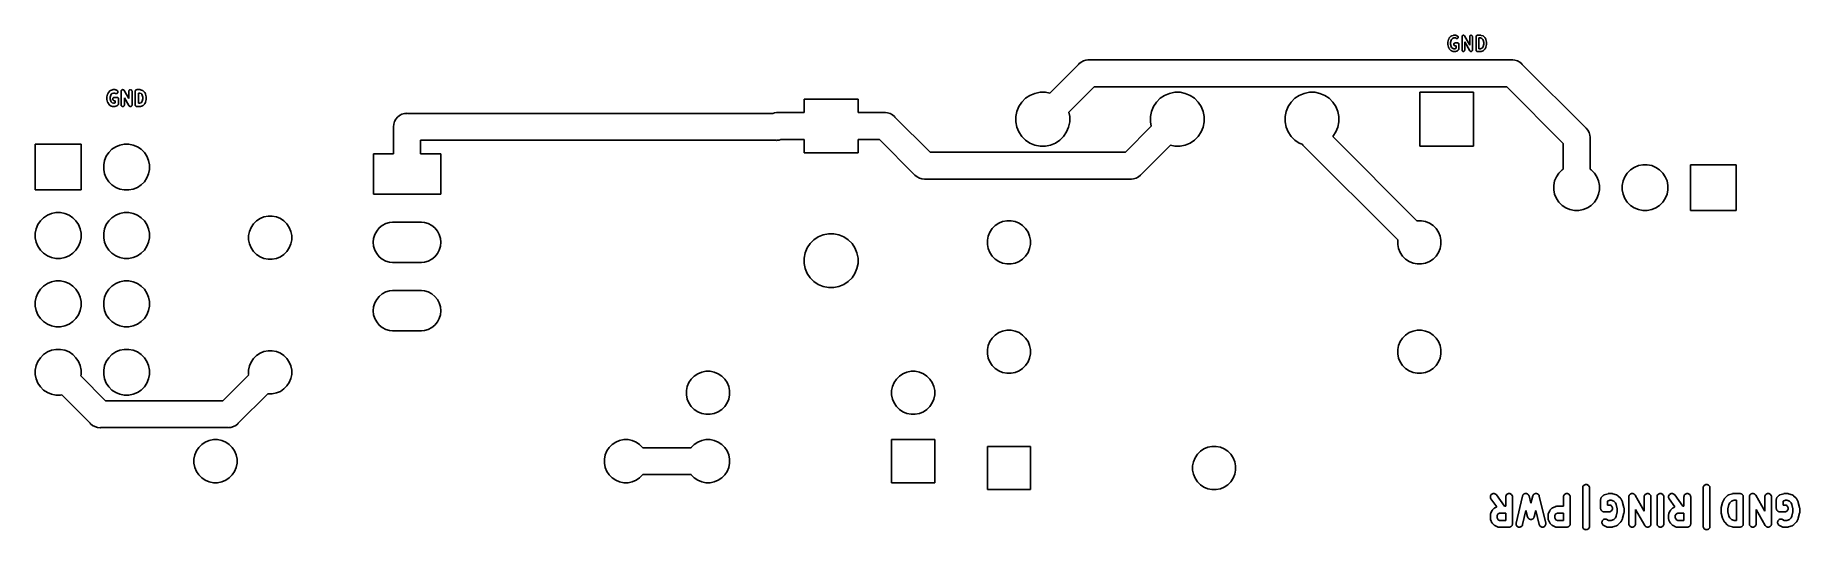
# Model space of a CAD drawing. Extents: x 3.37 to 5.95, y -3.14 to -2.42.
import ezdxf

# ---------------------------------------------------------------- set-up
doc = ezdxf.new("R2010")
doc.units = 0
doc.header["$MEASUREMENT"] = 0
doc.layers.add('BLACK', color=7, linetype='CONTINUOUS')

msp = doc.modelspace()

# ---------------------------------------------------------------- linework, layer by layer
at = {"layer": 'BLACK', "linetype": 'CONTINUOUS'}
for p, q in [((5.43184, -2.42718), (5.43278, -2.42343)), ((5.43278, -2.42343), (5.43279, -2.4234)), ((5.43279, -2.42339), (5.43286, -2.42321)), ((5.43279, -2.4234), (5.43279, -2.42339)), ((5.43279, -2.42339), (5.43279, -2.42339)), ((5.43286, -2.42321), (5.43292, -2.42304)), ((5.43292, -2.42304), (5.43293, -2.42304)), ((5.43293, -2.42303), (5.43387, -2.42115)), ((5.43293, -2.42304), (5.43293, -2.42303)), ((5.43387, -2.42115), (5.43388, -2.42113)), ((5.43388, -2.42113), (5.43394, -2.42104)), ((5.43394, -2.42104), (5.43399, -2.42094)), ((5.43399, -2.42094), (5.43404, -2.42087)), ((5.43404, -2.42087), (5.43409, -2.42081)), ((5.43409, -2.42081), (5.43417, -2.42073)), ((5.43417, -2.42073), (5.43424, -2.42064)), ((5.43424, -2.42064), (5.43611, -2.41877)), ((5.43655, -2.42459), (5.43572, -2.4279)), ((5.43611, -2.41877), (5.43613, -2.41875)), ((5.43613, -2.41875), (5.43618, -2.41871)), ((5.43618, -2.41871), (5.43622, -2.41867)), ((5.43622, -2.41867), (5.43633, -2.41859)), ((5.43633, -2.41859), (5.43643, -2.41851)), ((5.43643, -2.41851), (5.43648, -2.41848)), ((5.43648, -2.41848), (5.43653, -2.41845)), ((5.43653, -2.41845), (5.43665, -2.41839)), ((5.43725, -2.4232), (5.43655, -2.42459)), ((5.43665, -2.41839), (5.43677, -2.41833)), ((5.43677, -2.41833), (5.43683, -2.41831)), ((5.43683, -2.41831), (5.43688, -2.41829)), ((5.43688, -2.41829), (5.43969, -2.41735)), ((5.43857, -2.42188), (5.43725, -2.4232)), ((5.44063, -2.42119), (5.43857, -2.42188)), ((5.43969, -2.41735), (5.43972, -2.41734)), ((5.43972, -2.41734), (5.43983, -2.41732)), ((5.43983, -2.41732), (5.43993, -2.41729)), ((5.43993, -2.41729), (5.44001, -2.41728)), ((5.44001, -2.41728), (5.44009, -2.41726)), ((5.44009, -2.41726), (5.4402, -2.41726)), ((5.4402, -2.41726), (5.44031, -2.41725)), ((5.44031, -2.41725), (5.44313, -2.41725)), ((5.44266, -2.42119), (5.44063, -2.42119)), ((5.44412, -2.42192), (5.44266, -2.42119)), ((5.44313, -2.41725), (5.44315, -2.41725)), ((5.44315, -2.41725), (5.44321, -2.41726)), ((5.44321, -2.41726), (5.44327, -2.41726)), ((5.44327, -2.41726), (5.4434, -2.41728)), ((5.4434, -2.41728), (5.44354, -2.41729)), ((5.44354, -2.41729), (5.44359, -2.41731)), ((5.44359, -2.41731), (5.44365, -2.41732)), ((5.44365, -2.41732), (5.44377, -2.41737)), ((5.44377, -2.41737), (5.4439, -2.41741)), ((5.4439, -2.41741), (5.44395, -2.41744)), ((5.44395, -2.41744), (5.44401, -2.41746)), ((5.44401, -2.41746), (5.44588, -2.4184)), ((5.44448, -2.42206), (5.44412, -2.42192)), ((5.44486, -2.42212), (5.44448, -2.42206)), ((5.44524, -2.42211), (5.44486, -2.42212)), ((5.44562, -2.42203), (5.44524, -2.42211)), ((5.44597, -2.42187), (5.44562, -2.42203)), ((5.44588, -2.4184), (5.44591, -2.41841)), ((5.44591, -2.41841), (5.44623, -2.41862)), ((5.44628, -2.42165), (5.44597, -2.42187)), ((5.44623, -2.41862), (5.4465, -2.41889)), ((5.44655, -2.42137), (5.44628, -2.42165)), ((5.4465, -2.41889), (5.44672, -2.4192)), ((5.44676, -2.42105), (5.44655, -2.42137)), ((5.44672, -2.4192), (5.44688, -2.41955)), ((5.4469, -2.42069), (5.44676, -2.42105)), ((5.44688, -2.41955), (5.44696, -2.41993)), ((5.44696, -2.42031), (5.4469, -2.42069)), ((5.44696, -2.41993), (5.44696, -2.42031)), ((5.45241, -2.41906), (5.45244, -2.41894)), ((5.45241, -2.41913), (5.45241, -2.41906)), ((5.45241, -2.41919), (5.45241, -2.41913)), ((5.45241, -2.41922), (5.45241, -2.41919)), ((5.45241, -2.43891), (5.45241, -2.41922)), ((5.45244, -2.41894), (5.45245, -2.41881)), ((5.45245, -2.41881), (5.45247, -2.41875)), ((5.45247, -2.41875), (5.45248, -2.41868)), ((5.45248, -2.41868), (5.45253, -2.41856)), ((5.45253, -2.41856), (5.45257, -2.41844)), ((5.45257, -2.41844), (5.4526, -2.41839)), ((5.4526, -2.41839), (5.45262, -2.41832)), ((5.45262, -2.41832), (5.45269, -2.41822)), ((5.45269, -2.41822), (5.45275, -2.41811)), ((5.45275, -2.41811), (5.45279, -2.41806)), ((5.45279, -2.41806), (5.45283, -2.418)), ((5.45283, -2.418), (5.45292, -2.41791)), ((5.45292, -2.41791), (5.453, -2.41781)), ((5.453, -2.41781), (5.45305, -2.41777)), ((5.45305, -2.41777), (5.4531, -2.41772)), ((5.4531, -2.41772), (5.4532, -2.41765)), ((5.4532, -2.41765), (5.4533, -2.41757)), ((5.4533, -2.41757), (5.45336, -2.41754)), ((5.45336, -2.41754), (5.45341, -2.4175)), ((5.45341, -2.4175), (5.45353, -2.41745)), ((5.45353, -2.41745), (5.45364, -2.41739)), ((5.45364, -2.41739), (5.4537, -2.41738)), ((5.4537, -2.41738), (5.45376, -2.41735)), ((5.45376, -2.41735), (5.45389, -2.41732)), ((5.45389, -2.41732), (5.45401, -2.41729)), ((5.45401, -2.41729), (5.45407, -2.41728)), ((5.45407, -2.41728), (5.45414, -2.41727)), ((5.45414, -2.41727), (5.45426, -2.41726)), ((5.45426, -2.41726), (5.45439, -2.41725)), ((5.45439, -2.41725), (5.45446, -2.41726)), ((5.45446, -2.41726), (5.45452, -2.41726)), ((5.45452, -2.41726), (5.45465, -2.41728)), ((5.45465, -2.41728), (5.45477, -2.41729)), ((5.45477, -2.41729), (5.45483, -2.41731)), ((5.45483, -2.41731), (5.4549, -2.41732)), ((5.4549, -2.41732), (5.45502, -2.41737)), ((5.45502, -2.41737), (5.45514, -2.41741)), ((5.45514, -2.41741), (5.4552, -2.41744)), ((5.4552, -2.41744), (5.45526, -2.41746)), ((5.45526, -2.41746), (5.45537, -2.41753)), ((5.45537, -2.41753), (5.45548, -2.41759)), ((5.45548, -2.41759), (5.45553, -2.41763)), ((5.45553, -2.41763), (5.45558, -2.41767)), ((5.45558, -2.41767), (5.45568, -2.41775)), ((5.45568, -2.41775), (5.45577, -2.41783)), ((5.45577, -2.41783), (5.45581, -2.41788)), ((5.45581, -2.41788), (5.45586, -2.41793)), ((5.45586, -2.41793), (5.45594, -2.41803)), ((5.45594, -2.41803), (5.45602, -2.41813)), ((5.45602, -2.41813), (5.45605, -2.41819)), ((5.45605, -2.41819), (5.45608, -2.41824)), ((5.45608, -2.41824), (5.46366, -2.43149)), ((5.46366, -2.41919), (5.4637, -2.41881)), ((5.46366, -2.41922), (5.46366, -2.41919)), ((5.46366, -2.43149), (5.46366, -2.41922)), ((5.4637, -2.41881), (5.46381, -2.41844)), ((5.46381, -2.41844), (5.464, -2.41811)), ((5.464, -2.41811), (5.46425, -2.41781)), ((5.46425, -2.41781), (5.46455, -2.41757)), ((5.46455, -2.41757), (5.46489, -2.41739)), ((5.46489, -2.41739), (5.46526, -2.41729)), ((5.46526, -2.41729), (5.46564, -2.41725)), ((5.46564, -2.41725), (5.46602, -2.41729)), ((5.46602, -2.41729), (5.46639, -2.41741)), ((5.46639, -2.41741), (5.46673, -2.41759)), ((5.46673, -2.41759), (5.46702, -2.41783)), ((5.46702, -2.41783), (5.46726, -2.41813)), ((5.46726, -2.41813), (5.46744, -2.41847)), ((5.46744, -2.41847), (5.46756, -2.41884)), ((5.46756, -2.41884), (5.46759, -2.41922)), ((5.46759, -2.41922), (5.46759, -2.43891)), ((5.47303, -2.41919), (5.47305, -2.41901)), ((5.47303, -2.41921), (5.47303, -2.41919)), ((5.47303, -2.41922), (5.47303, -2.41921)), ((5.47303, -2.41921), (5.47303, -2.41921)), ((5.47303, -2.41921), (5.47303, -2.41921)), ((5.47303, -2.43891), (5.47303, -2.41922)), ((5.47305, -2.41901), (5.47307, -2.41882)), ((5.47307, -2.41881), (5.47313, -2.41863)), ((5.47307, -2.41882), (5.47307, -2.41881)), ((5.47307, -2.41882), (5.47307, -2.41882)), ((5.47313, -2.41863), (5.47318, -2.41846)), ((5.47318, -2.41846), (5.47319, -2.41845)), ((5.47319, -2.41844), (5.47328, -2.41828)), ((5.47319, -2.41845), (5.47319, -2.41844)), ((5.47328, -2.41828), (5.47337, -2.41812)), ((5.47337, -2.41811), (5.47349, -2.41797)), ((5.47337, -2.41812), (5.47337, -2.41811)), ((5.47337, -2.41811), (5.47337, -2.41811)), ((5.47349, -2.41797), (5.47361, -2.41782)), ((5.47361, -2.41782), (5.47362, -2.41782)), ((5.47362, -2.41781), (5.47376, -2.4177)), ((5.47362, -2.41782), (5.47362, -2.41781)), ((5.47376, -2.4177), (5.47391, -2.41758)), ((5.47391, -2.41758), (5.47392, -2.41757)), ((5.47391, -2.41758), (5.47391, -2.41758)), ((5.47392, -2.41757), (5.47408, -2.41749)), ((5.47408, -2.41749), (5.47425, -2.4174)), ((5.47425, -2.4174), (5.47426, -2.41739)), ((5.47425, -2.4174), (5.47425, -2.4174)), ((5.47426, -2.41739), (5.47444, -2.41734)), ((5.47444, -2.41734), (5.47462, -2.41729)), ((5.47462, -2.41729), (5.47462, -2.41729)), ((5.47462, -2.41729), (5.47463, -2.41729)), ((5.47463, -2.41729), (5.47481, -2.41727)), ((5.47481, -2.41727), (5.475, -2.41725)), ((5.475, -2.41725), (5.47969, -2.41725)), ((5.47697, -2.42119), (5.47697, -2.43694)), ((5.47937, -2.42119), (5.47697, -2.42119)), ((5.48143, -2.42188), (5.47937, -2.42119)), ((5.47969, -2.41725), (5.47971, -2.41725)), ((5.47971, -2.41725), (5.47982, -2.41726)), ((5.47982, -2.41726), (5.47993, -2.41727)), ((5.47993, -2.41727), (5.48001, -2.41729)), ((5.48001, -2.41729), (5.48009, -2.41729)), ((5.48009, -2.41729), (5.4802, -2.41733)), ((5.4802, -2.41733), (5.48031, -2.41735)), ((5.48031, -2.41735), (5.48312, -2.41829)), ((5.48275, -2.4232), (5.48143, -2.42188)), ((5.48345, -2.42459), (5.48275, -2.4232)), ((5.48312, -2.41829), (5.48315, -2.4183)), ((5.48315, -2.4183), (5.4832, -2.41832)), ((5.4832, -2.41832), (5.48325, -2.41834)), ((5.48325, -2.41834), (5.48337, -2.4184)), ((5.48337, -2.4184), (5.48349, -2.41846)), ((5.48428, -2.4279), (5.48345, -2.42459)), ((5.48349, -2.41846), (5.48354, -2.41849)), ((5.48354, -2.41849), (5.48359, -2.41852)), ((5.48359, -2.41852), (5.4837, -2.41861)), ((5.4837, -2.41861), (5.48381, -2.41869)), ((5.48381, -2.41869), (5.48384, -2.41873)), ((5.48384, -2.41873), (5.48389, -2.41877)), ((5.48389, -2.41877), (5.48576, -2.42064)), ((5.48576, -2.42064), (5.48578, -2.42066)), ((5.48578, -2.42066), (5.48585, -2.42075)), ((5.48585, -2.42075), (5.48593, -2.42083)), ((5.48593, -2.42083), (5.48597, -2.4209)), ((5.48597, -2.4209), (5.48602, -2.42096)), ((5.48602, -2.42096), (5.48607, -2.42106)), ((5.48607, -2.42106), (5.48613, -2.42115)), ((5.48613, -2.42115), (5.48707, -2.42303)), ((5.48707, -2.42303), (5.48708, -2.42305)), ((5.48708, -2.42305), (5.48709, -2.42306)), ((5.48709, -2.42306), (5.48709, -2.42307)), ((5.48709, -2.42307), (5.48715, -2.42324)), ((5.48715, -2.42324), (5.48721, -2.42341)), ((5.48721, -2.42341), (5.48722, -2.42342)), ((5.48722, -2.42342), (5.48722, -2.42343)), ((5.48722, -2.42343), (5.48816, -2.42718)), ((5.43178, -2.42763), (5.43179, -2.42759)), ((5.43178, -2.42766), (5.43178, -2.42763)), ((5.43178, -2.43047), (5.43178, -2.42766)), ((5.43179, -2.4305), (5.43178, -2.43047)), ((5.43179, -2.42756), (5.43181, -2.4274)), ((5.43179, -2.42759), (5.43179, -2.42756)), ((5.43179, -2.43054), (5.43179, -2.4305)), ((5.43181, -2.43069), (5.43179, -2.43054)), ((5.43181, -2.4274), (5.43183, -2.42725)), ((5.43182, -2.43085), (5.43181, -2.43069)), ((5.43183, -2.43088), (5.43182, -2.43085)), ((5.43183, -2.42725), (5.43184, -2.42721)), ((5.43184, -2.43092), (5.43183, -2.43088)), ((5.43184, -2.42721), (5.43184, -2.42718)), ((5.43184, -2.43095), (5.43184, -2.43092)), ((5.43278, -2.4347), (5.43184, -2.43095)), ((5.43279, -2.43471), (5.43278, -2.4347)), ((5.43278, -2.4347), (5.43278, -2.4347)), ((5.43285, -2.43488), (5.43279, -2.43471)), ((5.43291, -2.43506), (5.43285, -2.43488)), ((5.43291, -2.43507), (5.43291, -2.43506)), ((5.43292, -2.43507), (5.43291, -2.43507)), ((5.43293, -2.4351), (5.43292, -2.43507)), ((5.43387, -2.43697), (5.43293, -2.4351)), ((5.43393, -2.43707), (5.43387, -2.43697)), ((5.43398, -2.43717), (5.43393, -2.43707)), ((5.43403, -2.43723), (5.43398, -2.43717)), ((5.43407, -2.4373), (5.43403, -2.43723)), ((5.43415, -2.43738), (5.43407, -2.4373)), ((5.43422, -2.43747), (5.43415, -2.43738)), ((5.43424, -2.43748), (5.43422, -2.43747)), ((5.43611, -2.43936), (5.43424, -2.43748)), ((5.43572, -2.4279), (5.43572, -2.43023)), ((5.43572, -2.43023), (5.43655, -2.43353)), ((5.43616, -2.4394), (5.43611, -2.43936)), ((5.43619, -2.43944), (5.43616, -2.4394)), ((5.4363, -2.43952), (5.43619, -2.43944)), ((5.43641, -2.4396), (5.4363, -2.43952)), ((5.43646, -2.43963), (5.43641, -2.4396)), ((5.43651, -2.43966), (5.43646, -2.43963)), ((5.43663, -2.43972), (5.43651, -2.43966)), ((5.43655, -2.43353), (5.43725, -2.43493)), ((5.43675, -2.43979), (5.43663, -2.43972)), ((5.4368, -2.4398), (5.43675, -2.43979)), ((5.43685, -2.43983), (5.4368, -2.4398)), ((5.43688, -2.43984), (5.43685, -2.43983)), ((5.43969, -2.44077), (5.43688, -2.43984)), ((5.43725, -2.43493), (5.43857, -2.43625)), ((5.43857, -2.43625), (5.44063, -2.43694)), ((5.4398, -2.4408), (5.43969, -2.44077)), ((5.43991, -2.44083), (5.4398, -2.4408)), ((5.43999, -2.44084), (5.43991, -2.44083)), ((5.44007, -2.44086), (5.43999, -2.44084)), ((5.44018, -2.44086), (5.44007, -2.44086)), ((5.44029, -2.44087), (5.44018, -2.44086)), ((5.44022, -2.43045), (5.44026, -2.43007)), ((5.44026, -2.43084), (5.44022, -2.43045)), ((5.44026, -2.43007), (5.44038, -2.42971)), ((5.44036, -2.43121), (5.44026, -2.43084)), ((5.44031, -2.44087), (5.44029, -2.44087)), ((5.44219, -2.44087), (5.44031, -2.44087)), ((5.44054, -2.43155), (5.44036, -2.43121)), ((5.44038, -2.42971), (5.44056, -2.42937)), ((5.44078, -2.43185), (5.44054, -2.43155)), ((5.44056, -2.42937), (5.4408, -2.42907)), ((5.44063, -2.43694), (5.44187, -2.43694)), ((5.44108, -2.43209), (5.44078, -2.43185)), ((5.4408, -2.42907), (5.4411, -2.42883)), ((5.44141, -2.43228), (5.44108, -2.43209)), ((5.4411, -2.42883), (5.44144, -2.42865)), ((5.44178, -2.43239), (5.44141, -2.43228)), ((5.44144, -2.42865), (5.44181, -2.42854)), ((5.44216, -2.43244), (5.44178, -2.43239)), ((5.44181, -2.42854), (5.44219, -2.4285)), ((5.44187, -2.43694), (5.44394, -2.43625)), ((5.44219, -2.43244), (5.44216, -2.43244)), ((5.44219, -2.4285), (5.44594, -2.4285)), ((5.44397, -2.43244), (5.44219, -2.43244)), ((5.4423, -2.44086), (5.44219, -2.44087)), ((5.44241, -2.44086), (5.4423, -2.44086)), ((5.44249, -2.44084), (5.44241, -2.44086)), ((5.44257, -2.44084), (5.44249, -2.44084)), ((5.44268, -2.4408), (5.44257, -2.44084)), ((5.44279, -2.44078), (5.44268, -2.4408)), ((5.44281, -2.44077), (5.44279, -2.44078)), ((5.44562, -2.43984), (5.44281, -2.44077)), ((5.44394, -2.43625), (5.44397, -2.43621)), ((5.44397, -2.43621), (5.44397, -2.43244)), ((5.44568, -2.43981), (5.44562, -2.43984)), ((5.44573, -2.4398), (5.44568, -2.43981)), ((5.44585, -2.43973), (5.44573, -2.4398)), ((5.44598, -2.43968), (5.44585, -2.43973)), ((5.44594, -2.4285), (5.44595, -2.4285)), ((5.44595, -2.4285), (5.44595, -2.4285)), ((5.44595, -2.4285), (5.44595, -2.4285)), ((5.44595, -2.4285), (5.44597, -2.4285)), ((5.44597, -2.4285), (5.44615, -2.42852)), ((5.44602, -2.43965), (5.44598, -2.43968)), ((5.44607, -2.43962), (5.44602, -2.43965)), ((5.44618, -2.43953), (5.44607, -2.43962)), ((5.44615, -2.42852), (5.44634, -2.42854)), ((5.44629, -2.43946), (5.44618, -2.43953)), ((5.44633, -2.43941), (5.44629, -2.43946)), ((5.44637, -2.43938), (5.44633, -2.43941)), ((5.44634, -2.42854), (5.44634, -2.42854)), ((5.44634, -2.42854), (5.44635, -2.42854)), ((5.44635, -2.42854), (5.44652, -2.4286)), ((5.44639, -2.43936), (5.44637, -2.43938)), ((5.44733, -2.43842), (5.44639, -2.43936)), ((5.44652, -2.4286), (5.4467, -2.42865)), ((5.4467, -2.42865), (5.44671, -2.42866)), ((5.44671, -2.42866), (5.44671, -2.42866)), ((5.44671, -2.42866), (5.44688, -2.42875)), ((5.44688, -2.42875), (5.44704, -2.42884)), ((5.44704, -2.42884), (5.44705, -2.42884)), ((5.44705, -2.42884), (5.44705, -2.42884)), ((5.44705, -2.42884), (5.44719, -2.42896)), ((5.44719, -2.42896), (5.44734, -2.42908)), ((5.44745, -2.43828), (5.44733, -2.43842)), ((5.44734, -2.42908), (5.44734, -2.42909)), ((5.44734, -2.42909), (5.44735, -2.42909)), ((5.44735, -2.42909), (5.44746, -2.42923)), ((5.44756, -2.43814), (5.44745, -2.43828)), ((5.44746, -2.42923), (5.44758, -2.42938)), ((5.44757, -2.43813), (5.44756, -2.43814)), ((5.44758, -2.43813), (5.44757, -2.43813)), ((5.44758, -2.42938), (5.44758, -2.42939)), ((5.44758, -2.42939), (5.44759, -2.42939)), ((5.44766, -2.43797), (5.44758, -2.43813)), ((5.44759, -2.42939), (5.44767, -2.42955)), ((5.44775, -2.43781), (5.44766, -2.43797)), ((5.44767, -2.42955), (5.44776, -2.42972)), ((5.44776, -2.43779), (5.44775, -2.4378)), ((5.44775, -2.4378), (5.44775, -2.43781)), ((5.44776, -2.42972), (5.44776, -2.42973)), ((5.44776, -2.42973), (5.44776, -2.42973)), ((5.44776, -2.42973), (5.44782, -2.42991)), ((5.44781, -2.43761), (5.44776, -2.43779)), ((5.44786, -2.43744), (5.44781, -2.43761)), ((5.44782, -2.42991), (5.44787, -2.43009)), ((5.44787, -2.43743), (5.44786, -2.43744)), ((5.44787, -2.43009), (5.44787, -2.43009)), ((5.44787, -2.43009), (5.44787, -2.4301)), ((5.44787, -2.4301), (5.44789, -2.43028)), ((5.44789, -2.43724), (5.44787, -2.43742)), ((5.44787, -2.43742), (5.44787, -2.43743)), ((5.44789, -2.43028), (5.44791, -2.43047)), ((5.44791, -2.43706), (5.44789, -2.43724)), ((5.44791, -2.43047), (5.44791, -2.43703)), ((5.44791, -2.43703), (5.44791, -2.43704)), ((5.44791, -2.43704), (5.44791, -2.43704)), ((5.44791, -2.43704), (5.44791, -2.43704)), ((5.44791, -2.43704), (5.44791, -2.43706)), ((5.45244, -2.43929), (5.45241, -2.43891)), ((5.45256, -2.43966), (5.45244, -2.43929)), ((5.45274, -2.43999), (5.45256, -2.43966)), ((5.45298, -2.44029), (5.45274, -2.43999)), ((5.45327, -2.44054), (5.45298, -2.44029)), ((5.45361, -2.44072), (5.45327, -2.44054)), ((5.45398, -2.44083), (5.45361, -2.44072)), ((5.45436, -2.44087), (5.45398, -2.44083)), ((5.45474, -2.44084), (5.45436, -2.44087)), ((5.45511, -2.44073), (5.45474, -2.44084)), ((5.45545, -2.44055), (5.45511, -2.44073)), ((5.45575, -2.44031), (5.45545, -2.44055)), ((5.456, -2.44002), (5.45575, -2.44031)), ((5.45618, -2.43968), (5.456, -2.44002)), ((5.4563, -2.43931), (5.45618, -2.43968)), ((5.45634, -2.43893), (5.4563, -2.43931)), ((5.46392, -2.43988), (5.45634, -2.42663)), ((5.45634, -2.42663), (5.45634, -2.43891)), ((5.45634, -2.43891), (5.45634, -2.43893)), ((5.46395, -2.43994), (5.46392, -2.43988)), ((5.46398, -2.43999), (5.46395, -2.43994)), ((5.46406, -2.44009), (5.46398, -2.43999)), ((5.46414, -2.4402), (5.46406, -2.44009)), ((5.46419, -2.44024), (5.46414, -2.4402)), ((5.46423, -2.44029), (5.46419, -2.44024)), ((5.46432, -2.44037), (5.46423, -2.44029)), ((5.46442, -2.44046), (5.46432, -2.44037)), ((5.46447, -2.44049), (5.46442, -2.44046)), ((5.46452, -2.44054), (5.46447, -2.44049)), ((5.46463, -2.4406), (5.46452, -2.44054)), ((5.46474, -2.44066), (5.46463, -2.4406)), ((5.4648, -2.44069), (5.46474, -2.44066)), ((5.46486, -2.44072), (5.4648, -2.44069)), ((5.46498, -2.44076), (5.46486, -2.44072)), ((5.4651, -2.4408), (5.46498, -2.44076)), ((5.46517, -2.44081), (5.4651, -2.4408)), ((5.46523, -2.44083), (5.46517, -2.44081)), ((5.46535, -2.44085), (5.46523, -2.44083)), ((5.46548, -2.44087), (5.46535, -2.44085)), ((5.46554, -2.44087), (5.46548, -2.44087)), ((5.46561, -2.44087), (5.46554, -2.44087)), ((5.46574, -2.44086), (5.46561, -2.44087)), ((5.46586, -2.44086), (5.46574, -2.44086)), ((5.46593, -2.44084), (5.46586, -2.44086)), ((5.46599, -2.44084), (5.46593, -2.44084)), ((5.46611, -2.4408), (5.46599, -2.44084)), ((5.46624, -2.44078), (5.46611, -2.4408)), ((5.4663, -2.44075), (5.46624, -2.44078)), ((5.46636, -2.44073), (5.4663, -2.44075)), ((5.46647, -2.44067), (5.46636, -2.44073)), ((5.46659, -2.44062), (5.46647, -2.44067)), ((5.46664, -2.44058), (5.46659, -2.44062)), ((5.4667, -2.44055), (5.46664, -2.44058)), ((5.4668, -2.44047), (5.4667, -2.44055)), ((5.4669, -2.4404), (5.4668, -2.44047)), ((5.46695, -2.44035), (5.4669, -2.4404)), ((5.467, -2.44031), (5.46695, -2.44035)), ((5.46708, -2.44021), (5.467, -2.44031)), ((5.46717, -2.44012), (5.46708, -2.44021)), ((5.46721, -2.44007), (5.46717, -2.44012)), ((5.46725, -2.44002), (5.46721, -2.44007)), ((5.46731, -2.43991), (5.46725, -2.44002)), ((5.46738, -2.4398), (5.46731, -2.43991)), ((5.4674, -2.43974), (5.46738, -2.4398)), ((5.46743, -2.43968), (5.4674, -2.43974)), ((5.46747, -2.43956), (5.46743, -2.43968)), ((5.46752, -2.43944), (5.46747, -2.43956)), ((5.46753, -2.43938), (5.46752, -2.43944)), ((5.46755, -2.43931), (5.46753, -2.43938)), ((5.46756, -2.43919), (5.46755, -2.43931)), ((5.46759, -2.43906), (5.46756, -2.43919)), ((5.46759, -2.43891), (5.46759, -2.43893)), ((5.46759, -2.43893), (5.46759, -2.439)), ((5.46759, -2.439), (5.46759, -2.43906)), ((5.47305, -2.43909), (5.47303, -2.43891)), ((5.47306, -2.43927), (5.47305, -2.43909)), ((5.47307, -2.43928), (5.47306, -2.43927)), ((5.47307, -2.43929), (5.47307, -2.43928)), ((5.47312, -2.43947), (5.47307, -2.43929)), ((5.47317, -2.43964), (5.47312, -2.43947)), ((5.47318, -2.43965), (5.47317, -2.43964)), ((5.47318, -2.43966), (5.47318, -2.43965)), ((5.47327, -2.43982), (5.47318, -2.43966)), ((5.47335, -2.43998), (5.47327, -2.43982)), ((5.47336, -2.43999), (5.47335, -2.43998)), ((5.47348, -2.44014), (5.47336, -2.43999)), ((5.47336, -2.43999), (5.47336, -2.43999)), ((5.47359, -2.44028), (5.47348, -2.44014)), ((5.4736, -2.44029), (5.47359, -2.44028)), ((5.47375, -2.44041), (5.4736, -2.44029)), ((5.4736, -2.44029), (5.4736, -2.44029)), ((5.47389, -2.44053), (5.47375, -2.44041)), ((5.4739, -2.44054), (5.47389, -2.44053)), ((5.47389, -2.44053), (5.47389, -2.44053)), ((5.47406, -2.44063), (5.4739, -2.44054)), ((5.47422, -2.44071), (5.47406, -2.44063)), ((5.47423, -2.44072), (5.47422, -2.44071)), ((5.47424, -2.44072), (5.47423, -2.44072)), ((5.47441, -2.44077), (5.47424, -2.44072)), ((5.47459, -2.44083), (5.47441, -2.44077)), ((5.4746, -2.44083), (5.47459, -2.44083)), ((5.47479, -2.44085), (5.4746, -2.44083)), ((5.4746, -2.44083), (5.4746, -2.44083)), ((5.47497, -2.44087), (5.47479, -2.44085)), ((5.47498, -2.44087), (5.47497, -2.44087)), ((5.475, -2.44087), (5.47498, -2.44087)), ((5.47498, -2.44087), (5.47498, -2.44087)), ((5.47498, -2.44087), (5.47498, -2.44087)), ((5.47969, -2.44087), (5.475, -2.44087)), ((5.47697, -2.43694), (5.47937, -2.43694)), ((5.47937, -2.43694), (5.48143, -2.43625)), ((5.4798, -2.44086), (5.47969, -2.44087)), ((5.47991, -2.44086), (5.4798, -2.44086)), ((5.47999, -2.44084), (5.47991, -2.44086)), ((5.48007, -2.44084), (5.47999, -2.44084)), ((5.48017, -2.4408), (5.48007, -2.44084)), ((5.48028, -2.44078), (5.48017, -2.4408)), ((5.48031, -2.44077), (5.48028, -2.44078)), ((5.48312, -2.43984), (5.48031, -2.44077)), ((5.48143, -2.43625), (5.48275, -2.43493)), ((5.48275, -2.43493), (5.48345, -2.43353)), ((5.48317, -2.43981), (5.48312, -2.43984)), ((5.48323, -2.4398), (5.48317, -2.43981)), ((5.48335, -2.43973), (5.48323, -2.4398)), ((5.48347, -2.43968), (5.48335, -2.43973)), ((5.48345, -2.43353), (5.48428, -2.43023)), ((5.48352, -2.43965), (5.48347, -2.43968)), ((5.48357, -2.43962), (5.48352, -2.43965)), ((5.48367, -2.43953), (5.48357, -2.43962)), ((5.48378, -2.43946), (5.48367, -2.43953)), ((5.48382, -2.43941), (5.48378, -2.43946)), ((5.48387, -2.43938), (5.48382, -2.43941)), ((5.48389, -2.43936), (5.48387, -2.43938)), ((5.48576, -2.43748), (5.48389, -2.43936)), ((5.48428, -2.43023), (5.48428, -2.4279)), ((5.48583, -2.4374), (5.48576, -2.43748)), ((5.48591, -2.43732), (5.48583, -2.4374)), ((5.48596, -2.43725), (5.48591, -2.43732)), ((5.48601, -2.43719), (5.48596, -2.43725)), ((5.48606, -2.43709), (5.48601, -2.43719)), ((5.48612, -2.437), (5.48606, -2.43709)), ((5.48613, -2.43697), (5.48612, -2.437)), ((5.48707, -2.4351), (5.48613, -2.43697)), ((5.48708, -2.43508), (5.48707, -2.43509)), ((5.48707, -2.43509), (5.48707, -2.4351)), ((5.48714, -2.43491), (5.48708, -2.43508)), ((5.48721, -2.43474), (5.48714, -2.43491)), ((5.48722, -2.4347), (5.48721, -2.43472)), ((5.48721, -2.43472), (5.48721, -2.43473)), ((5.48721, -2.43473), (5.48721, -2.43474)), ((5.48816, -2.43095), (5.48722, -2.4347)), ((5.48816, -2.42718), (5.48816, -2.42721)), ((5.48816, -2.42721), (5.48817, -2.42724)), ((5.48817, -2.43088), (5.48816, -2.43091)), ((5.48816, -2.43091), (5.48816, -2.43095)), ((5.48817, -2.42724), (5.48818, -2.42727)), ((5.48819, -2.43072), (5.48817, -2.43088)), ((5.48818, -2.42727), (5.48819, -2.42743)), ((5.48819, -2.42743), (5.48821, -2.42759)), ((5.48821, -2.43057), (5.48819, -2.43072)), ((5.48821, -2.42759), (5.48821, -2.42762)), ((5.48821, -2.42762), (5.48822, -2.42766)), ((5.48822, -2.4305), (5.48821, -2.43053)), ((5.48821, -2.43053), (5.48821, -2.43057)), ((5.48822, -2.42766), (5.48822, -2.43047)), ((5.48822, -2.43047), (5.48822, -2.4305)), ((4.84971, -2.5019), (4.89179, -2.45982)), ((4.89179, -2.45982), (4.89241, -2.45907)), ((4.89241, -2.45907), (4.8954, -2.45661)), ((4.8954, -2.45661), (4.89882, -2.45478)), ((4.89882, -2.45478), (4.90253, -2.45365)), ((4.90253, -2.45365), (4.90543, -2.45337)), ((4.90543, -2.45337), (4.90639, -2.45327)), ((4.90639, -2.45327), (4.90736, -2.45337)), ((4.90736, -2.45337), (5.52492, -2.45337)), ((5.52492, -2.45337), (5.52589, -2.45327)), ((5.52589, -2.45327), (5.52686, -2.45337)), ((5.52686, -2.45337), (5.52975, -2.45365)), ((5.52975, -2.45365), (5.53346, -2.45478)), ((5.53346, -2.45478), (5.53688, -2.45661)), ((5.53688, -2.45661), (5.53988, -2.45907)), ((5.53988, -2.45907), (5.54049, -2.45982)), ((5.54049, -2.45982), (5.63324, -2.55256)), ((3.47249, -2.50281), (3.47343, -2.50093)), ((3.47343, -2.50093), (3.47344, -2.5009)), ((3.47344, -2.5009), (3.47352, -2.50079)), ((3.47352, -2.50079), (3.47358, -2.50066)), ((3.47358, -2.50066), (3.47365, -2.50058)), ((3.47365, -2.50058), (3.4737, -2.5005)), ((3.4737, -2.5005), (3.4738, -2.5004)), ((3.4738, -2.5004), (3.47389, -2.50029)), ((3.47389, -2.50029), (3.47576, -2.49842)), ((3.47576, -2.49842), (3.47579, -2.49839)), ((3.47579, -2.49839), (3.47584, -2.49835)), ((3.47584, -2.49835), (3.47589, -2.4983)), ((3.47589, -2.4983), (3.47603, -2.4982)), ((3.47603, -2.4982), (3.47616, -2.49809)), ((3.47616, -2.49809), (3.47623, -2.49806)), ((3.47623, -2.49806), (3.47629, -2.49802)), ((3.47629, -2.49802), (3.47644, -2.49795)), ((3.47644, -2.49795), (3.47659, -2.49787)), ((3.47659, -2.49787), (3.47666, -2.49785)), ((3.47666, -2.49785), (3.47672, -2.49782)), ((3.47672, -2.49782), (3.47954, -2.49689)), ((3.48071, -2.50168), (3.47883, -2.50231)), ((3.47954, -2.49689), (3.47957, -2.49688)), ((3.47957, -2.49688), (3.4797, -2.49685)), ((3.4797, -2.49685), (3.47984, -2.49681)), ((3.47984, -2.49681), (3.47994, -2.4968)), ((3.47994, -2.4968), (3.48004, -2.49677)), ((3.48004, -2.49677), (3.48018, -2.49677)), ((3.48018, -2.49677), (3.48031, -2.49676)), ((3.48031, -2.49676), (3.48313, -2.49676)), ((3.48255, -2.50168), (3.48071, -2.50168)), ((3.4839, -2.50236), (3.48255, -2.50168)), ((3.48313, -2.49676), (3.48316, -2.49676)), ((3.48316, -2.49676), (3.48323, -2.49677)), ((3.48323, -2.49677), (3.48331, -2.49677)), ((3.48331, -2.49677), (3.48347, -2.49679)), ((3.48347, -2.49679), (3.48364, -2.49681)), ((3.48364, -2.49681), (3.48371, -2.49684)), ((3.48371, -2.49684), (3.48378, -2.49685)), ((3.48378, -2.49685), (3.48394, -2.49691)), ((3.48394, -2.49691), (3.4841, -2.49696)), ((3.4841, -2.49696), (3.48416, -2.49699)), ((3.48416, -2.49699), (3.48423, -2.49702)), ((3.48423, -2.49702), (3.4861, -2.49796)), ((3.4861, -2.49796), (3.48613, -2.49797)), ((3.48613, -2.49797), (3.48654, -2.49823)), ((3.4866, -2.50202), (3.48621, -2.5023)), ((3.48654, -2.49823), (3.48688, -2.49857)), ((3.48694, -2.50168), (3.4866, -2.50202)), ((3.48688, -2.49857), (3.48715, -2.49896)), ((3.48719, -2.50127), (3.48694, -2.50168)), ((3.48715, -2.49896), (3.48734, -2.4994)), ((3.48737, -2.50083), (3.48719, -2.50127)), ((3.48734, -2.4994), (3.48745, -2.49987)), ((3.48745, -2.50035), (3.48737, -2.50083)), ((3.48745, -2.49987), (3.48745, -2.50035)), ((3.49192, -2.49902), (3.49195, -2.49886)), ((3.49192, -2.4991), (3.49192, -2.49902)), ((3.49192, -2.49919), (3.49192, -2.4991)), ((3.49192, -2.49922), (3.49192, -2.49919)), ((3.49192, -2.51891), (3.49192, -2.49922)), ((3.49195, -2.49886), (3.49197, -2.49871)), ((3.49197, -2.49871), (3.49199, -2.49863)), ((3.49199, -2.49863), (3.49201, -2.49855)), ((3.49201, -2.49855), (3.49207, -2.4984)), ((3.49207, -2.4984), (3.49211, -2.49825)), ((3.49211, -2.49825), (3.49215, -2.49818)), ((3.49215, -2.49818), (3.49218, -2.4981)), ((3.49218, -2.4981), (3.49227, -2.49797)), ((3.49227, -2.49797), (3.49235, -2.49783)), ((3.49235, -2.49783), (3.4924, -2.49777)), ((3.4924, -2.49777), (3.49244, -2.4977)), ((3.49244, -2.4977), (3.49255, -2.49758)), ((3.49255, -2.49758), (3.49265, -2.49746)), ((3.49265, -2.49746), (3.49272, -2.49741)), ((3.49272, -2.49741), (3.49278, -2.49735)), ((3.49278, -2.49735), (3.49291, -2.49726)), ((3.49291, -2.49726), (3.49303, -2.49716)), ((3.49303, -2.49716), (3.4931, -2.49712)), ((3.4931, -2.49712), (3.49317, -2.49708)), ((3.49317, -2.49708), (3.49331, -2.49701)), ((3.49331, -2.49701), (3.49345, -2.49694)), ((3.49345, -2.49694), (3.49353, -2.49692)), ((3.49353, -2.49692), (3.49361, -2.49688)), ((3.49361, -2.49688), (3.49376, -2.49685)), ((3.49376, -2.49685), (3.49391, -2.4968)), ((3.49391, -2.4968), (3.494, -2.4968)), ((3.494, -2.4968), (3.49408, -2.49678)), ((3.49408, -2.49678), (3.49424, -2.49677)), ((3.49424, -2.49677), (3.49439, -2.49676)), ((3.49439, -2.49676), (3.49448, -2.49677)), ((3.49448, -2.49677), (3.49456, -2.49677)), ((3.49456, -2.49677), (3.49471, -2.49679)), ((3.49471, -2.49679), (3.49487, -2.49681)), ((3.49487, -2.49681), (3.49495, -2.49683)), ((3.49495, -2.49683), (3.49503, -2.49685)), ((3.49503, -2.49685), (3.49518, -2.49691)), ((3.49518, -2.49691), (3.49533, -2.49695)), ((3.49533, -2.49695), (3.4954, -2.49699)), ((3.4954, -2.49699), (3.49548, -2.49702)), ((3.49548, -2.49702), (3.49561, -2.49711)), ((3.49561, -2.49711), (3.49575, -2.49718)), ((3.49575, -2.49718), (3.49582, -2.49723)), ((3.49582, -2.49723), (3.49589, -2.49728)), ((3.49589, -2.49728), (3.496, -2.49739)), ((3.496, -2.49739), (3.49612, -2.49749)), ((3.49612, -2.49749), (3.49617, -2.49755)), ((3.49617, -2.49755), (3.49623, -2.49761)), ((3.49623, -2.49761), (3.49633, -2.49774)), ((3.49633, -2.49774), (3.49643, -2.49786)), ((3.49643, -2.49786), (3.49646, -2.49793)), ((3.49646, -2.49793), (3.49651, -2.498)), ((3.49651, -2.498), (3.50316, -2.50964)), ((3.50316, -2.49919), (3.50322, -2.49871)), ((3.50316, -2.49922), (3.50316, -2.49919)), ((3.50316, -2.50964), (3.50316, -2.49922)), ((3.50322, -2.49871), (3.50336, -2.49825)), ((3.50336, -2.49825), (3.50359, -2.49783)), ((3.50359, -2.49783), (3.5039, -2.49746)), ((3.5039, -2.49746), (3.50428, -2.49716)), ((3.50428, -2.49716), (3.5047, -2.49694)), ((3.5047, -2.49694), (3.50516, -2.4968)), ((3.50516, -2.4968), (3.50564, -2.49676)), ((3.50564, -2.49676), (3.50612, -2.49681)), ((3.50612, -2.49681), (3.50658, -2.49695)), ((3.50658, -2.49695), (3.507, -2.49718)), ((3.507, -2.49718), (3.50737, -2.49749)), ((3.50737, -2.49749), (3.50767, -2.49786)), ((3.50767, -2.49786), (3.5079, -2.49828)), ((3.5079, -2.49828), (3.50804, -2.49874)), ((3.50804, -2.49874), (3.50808, -2.49922)), ((3.50808, -2.49922), (3.50808, -2.51891)), ((3.51254, -2.49919), (3.51256, -2.49895)), ((3.51254, -2.4992), (3.51254, -2.49919)), ((3.51254, -2.49922), (3.51254, -2.4992)), ((3.51254, -2.4992), (3.51254, -2.4992)), ((3.51254, -2.4992), (3.51254, -2.4992)), ((3.51254, -2.51891), (3.51254, -2.49922)), ((3.51256, -2.49895), (3.51259, -2.49873)), ((3.51259, -2.49871), (3.51266, -2.49849)), ((3.51259, -2.49872), (3.51259, -2.49871)), ((3.51259, -2.49873), (3.51259, -2.49872)), ((3.51266, -2.49849), (3.51273, -2.49827)), ((3.51273, -2.49826), (3.51274, -2.49825)), ((3.51273, -2.49827), (3.51273, -2.49826)), ((3.51274, -2.49825), (3.51285, -2.49805)), ((3.51285, -2.49805), (3.51296, -2.49784)), ((3.51296, -2.49784), (3.51297, -2.49783)), ((3.51296, -2.49784), (3.51296, -2.49784)), ((3.51297, -2.49783), (3.51312, -2.49765)), ((3.51312, -2.49765), (3.51326, -2.49747)), ((3.51326, -2.49747), (3.51327, -2.49747)), ((3.51327, -2.49747), (3.51328, -2.49746)), ((3.51328, -2.49746), (3.51346, -2.49732)), ((3.51346, -2.49732), (3.51364, -2.49717)), ((3.51364, -2.49717), (3.51365, -2.49716)), ((3.51364, -2.49717), (3.51364, -2.49717)), ((3.51365, -2.49716), (3.51386, -2.49705)), ((3.51386, -2.49705), (3.51406, -2.49695)), ((3.51406, -2.49695), (3.51407, -2.49694)), ((3.51407, -2.49694), (3.51408, -2.49694)), ((3.51408, -2.49694), (3.5143, -2.49687)), ((3.5143, -2.49687), (3.51452, -2.49681)), ((3.51452, -2.49681), (3.51453, -2.49681)), ((3.51453, -2.49681), (3.51454, -2.4968)), ((3.51454, -2.4968), (3.51477, -2.49678)), ((3.51477, -2.49678), (3.515, -2.49676)), ((3.515, -2.49676), (3.51969, -2.49676)), ((3.51746, -2.50168), (3.51746, -2.51644)), ((3.51929, -2.50168), (3.51746, -2.50168)), ((3.52117, -2.50231), (3.51929, -2.50168)), ((3.51969, -2.49676), (3.51972, -2.49676)), ((3.51972, -2.49676), (3.51986, -2.49678)), ((3.51986, -2.49678), (3.51999, -2.49678)), ((3.51999, -2.49678), (3.5201, -2.4968)), ((3.5201, -2.4968), (3.5202, -2.49681)), ((3.5202, -2.49681), (3.52033, -2.49685)), ((3.52033, -2.49685), (3.52046, -2.49689)), ((3.52046, -2.49689), (3.52328, -2.49782)), ((3.52328, -2.49782), (3.52331, -2.49783)), ((3.52331, -2.49783), (3.52337, -2.49786)), ((3.52337, -2.49786), (3.52344, -2.49789)), ((3.52344, -2.49789), (3.52359, -2.49797)), ((3.52359, -2.49797), (3.52374, -2.49804)), ((3.52374, -2.49804), (3.5238, -2.49808)), ((3.5238, -2.49808), (3.52387, -2.49811)), ((3.52387, -2.49811), (3.524, -2.49822)), ((3.524, -2.49822), (3.52413, -2.49832)), ((3.52413, -2.49832), (3.52418, -2.49837)), ((3.52418, -2.49837), (3.52424, -2.49842)), ((3.52424, -2.49842), (3.52611, -2.50029)), ((3.52611, -2.50029), (3.52614, -2.50032)), ((3.52614, -2.50032), (3.52622, -2.50042)), ((3.52622, -2.50042), (3.52632, -2.50053)), ((3.52632, -2.50053), (3.52637, -2.50061)), ((3.52637, -2.50061), (3.52644, -2.50069)), ((3.52644, -2.50069), (3.5265, -2.50081)), ((3.5265, -2.50081), (3.52657, -2.50093)), ((3.52657, -2.50093), (3.52751, -2.50281)), ((4.8208, -2.50511), (4.82796, -2.50214)), ((4.82796, -2.50214), (4.83557, -2.50063)), ((4.83557, -2.50063), (4.84333, -2.50063)), ((4.84333, -2.50063), (4.84971, -2.5019)), ((4.91455, -2.49274), (4.87755, -2.52974)), ((5.51774, -2.49274), (4.91455, -2.49274)), ((5.01765, -2.50511), (5.02482, -2.50214)), ((5.02482, -2.50214), (5.03242, -2.50063)), ((5.03242, -2.50063), (5.04018, -2.50063)), ((5.04018, -2.50063), (5.04778, -2.50214)), ((5.04778, -2.50214), (5.05495, -2.50511)), ((5.2145, -2.50511), (5.22167, -2.50214)), ((5.22167, -2.50214), (5.22927, -2.50063)), ((5.22927, -2.50063), (5.23703, -2.50063)), ((5.23703, -2.50063), (5.24463, -2.50214)), ((5.24463, -2.50214), (5.2518, -2.50511)), ((5.39063, -2.57937), (5.39063, -2.50063)), ((5.39063, -2.50063), (5.46937, -2.50063)), ((5.46937, -2.50063), (5.46937, -2.57937)), ((5.60032, -2.57532), (5.51774, -2.49274)), ((3.47129, -2.50762), (3.4713, -2.50758)), ((3.47129, -2.50766), (3.47129, -2.50762)), ((3.47129, -2.51047), (3.47129, -2.50766)), ((3.4713, -2.51051), (3.47129, -2.51047)), ((3.47129, -2.51056), (3.4713, -2.51051)), ((3.47132, -2.51075), (3.47129, -2.51056)), ((3.4713, -2.50753), (3.47132, -2.50734)), ((3.4713, -2.50758), (3.4713, -2.50753)), ((3.47132, -2.50734), (3.47135, -2.50714)), ((3.47134, -2.51095), (3.47132, -2.51075)), ((3.47135, -2.51099), (3.47134, -2.51095)), ((3.47135, -2.50714), (3.47136, -2.5071)), ((3.47136, -2.51103), (3.47135, -2.51099)), ((3.47136, -2.5071), (3.47137, -2.50706)), ((3.47137, -2.51107), (3.47136, -2.51103)), ((3.47137, -2.50706), (3.4723, -2.50331)), ((3.4723, -2.51481), (3.47137, -2.51107)), ((3.4723, -2.50331), (3.47231, -2.50328)), ((3.47231, -2.51483), (3.4723, -2.51481)), ((3.47231, -2.50328), (3.47232, -2.50327)), ((3.47231, -2.51484), (3.47231, -2.51483)), ((3.47239, -2.51505), (3.47231, -2.51484)), ((3.47232, -2.50325), (3.4724, -2.50304)), ((3.47232, -2.50327), (3.47232, -2.50325)), ((3.47246, -2.51527), (3.47239, -2.51505)), ((3.4724, -2.50304), (3.47248, -2.50283)), ((3.47247, -2.51528), (3.47246, -2.51527)), ((3.47247, -2.51529), (3.47247, -2.51528)), ((3.47249, -2.51532), (3.47247, -2.51529)), ((3.47248, -2.50283), (3.47249, -2.50282)), ((3.47249, -2.50282), (3.47249, -2.50281)), ((3.47343, -2.51719), (3.47249, -2.51532)), ((3.4735, -2.51731), (3.47343, -2.51719)), ((3.47356, -2.51743), (3.4735, -2.51731)), ((3.47363, -2.51751), (3.47356, -2.51743)), ((3.47368, -2.5176), (3.47363, -2.51751)), ((3.47378, -2.5177), (3.47368, -2.5176)), ((3.47386, -2.51781), (3.47378, -2.5177)), ((3.47389, -2.51783), (3.47386, -2.51781)), ((3.47576, -2.51971), (3.47389, -2.51783)), ((3.47582, -2.51975), (3.47576, -2.51971)), ((3.47587, -2.51981), (3.47582, -2.51975)), ((3.476, -2.51991), (3.47587, -2.51981)), ((3.47613, -2.52001), (3.476, -2.51991)), ((3.4762, -2.52005), (3.47613, -2.52001)), ((3.47626, -2.52009), (3.4762, -2.52005)), ((3.47701, -2.50477), (3.47621, -2.50796)), ((3.47621, -2.50796), (3.47621, -2.51017)), ((3.47621, -2.51017), (3.47701, -2.51336)), ((3.47641, -2.52016), (3.47626, -2.52009)), ((3.47656, -2.52024), (3.47641, -2.52016)), ((3.47663, -2.52026), (3.47656, -2.52024)), ((3.47669, -2.52029), (3.47663, -2.52026)), ((3.47672, -2.5203), (3.47669, -2.52029)), ((3.47954, -2.52124), (3.47672, -2.5203)), ((3.47765, -2.50349), (3.47701, -2.50477)), ((3.47701, -2.51336), (3.47765, -2.51464)), ((3.47883, -2.50231), (3.47765, -2.50349)), ((3.47765, -2.51464), (3.47883, -2.51582)), ((3.47883, -2.51582), (3.48071, -2.51644)), ((3.47967, -2.52127), (3.47954, -2.52124)), ((3.4798, -2.52131), (3.47967, -2.52127)), ((3.47973, -2.51045), (3.47978, -2.50997)), ((3.47977, -2.51093), (3.47973, -2.51045)), ((3.47991, -2.51139), (3.47977, -2.51093)), ((3.47978, -2.50997), (3.47992, -2.50952)), ((3.4799, -2.52132), (3.4798, -2.52131)), ((3.48001, -2.52135), (3.4799, -2.52132)), ((3.48013, -2.51182), (3.47991, -2.51139)), ((3.47992, -2.50952), (3.48015, -2.50909)), ((3.48014, -2.52135), (3.48001, -2.52135)), ((3.48043, -2.51219), (3.48013, -2.51182)), ((3.48028, -2.52137), (3.48014, -2.52135)), ((3.48015, -2.50909), (3.48046, -2.50872)), ((3.48031, -2.52137), (3.48028, -2.52137)), ((3.48219, -2.52137), (3.48031, -2.52137)), ((3.4808, -2.5125), (3.48043, -2.51219)), ((3.48046, -2.50872), (3.48083, -2.50842)), ((3.48071, -2.51644), (3.48179, -2.51644)), ((3.48122, -2.51273), (3.4808, -2.5125)), ((3.48083, -2.50842), (3.48125, -2.50819)), ((3.48168, -2.51288), (3.48122, -2.51273)), ((3.48125, -2.50819), (3.48171, -2.50805)), ((3.48216, -2.51293), (3.48168, -2.51288)), ((3.48171, -2.50805), (3.48219, -2.50801)), ((3.48179, -2.51644), (3.48348, -2.51588)), ((3.48219, -2.51293), (3.48216, -2.51293)), ((3.48219, -2.50801), (3.48594, -2.50801)), ((3.48348, -2.51293), (3.48219, -2.51293)), ((3.48233, -2.52135), (3.48219, -2.52137)), ((3.48247, -2.52135), (3.48233, -2.52135)), ((3.48257, -2.52133), (3.48247, -2.52135)), ((3.48267, -2.52132), (3.48257, -2.52133)), ((3.4828, -2.52128), (3.48267, -2.52132)), ((3.48294, -2.52125), (3.4828, -2.52128)), ((3.48297, -2.52124), (3.48294, -2.52125)), ((3.48578, -2.5203), (3.48297, -2.52124)), ((3.48348, -2.51588), (3.48348, -2.51293)), ((3.48435, -2.50253), (3.4839, -2.50236)), ((3.48482, -2.50261), (3.48435, -2.50253)), ((3.4853, -2.5026), (3.48482, -2.50261)), ((3.48577, -2.50249), (3.4853, -2.5026)), ((3.48621, -2.5023), (3.48577, -2.50249)), ((3.48585, -2.52027), (3.48578, -2.5203)), ((3.48592, -2.52025), (3.48585, -2.52027)), ((3.48607, -2.52017), (3.48592, -2.52025)), ((3.48594, -2.50801), (3.48596, -2.50801)), ((3.48596, -2.50801), (3.48596, -2.50801)), ((3.48596, -2.50801), (3.48596, -2.50801)), ((3.48596, -2.50801), (3.48597, -2.50801)), ((3.48597, -2.50801), (3.48621, -2.50803)), ((3.48622, -2.52011), (3.48607, -2.52017)), ((3.48621, -2.50803), (3.48643, -2.50806)), ((3.48628, -2.52006), (3.48622, -2.52011)), ((3.48634, -2.52003), (3.48628, -2.52006)), ((3.48647, -2.51993), (3.48634, -2.52003)), ((3.48643, -2.50806), (3.48644, -2.50806)), ((3.48644, -2.50806), (3.48645, -2.50806)), ((3.48645, -2.50806), (3.48667, -2.50813)), ((3.48661, -2.51983), (3.48647, -2.51993)), ((3.48666, -2.51978), (3.48661, -2.51983)), ((3.48672, -2.51973), (3.48666, -2.51978)), ((3.48667, -2.50813), (3.48689, -2.5082)), ((3.48674, -2.51971), (3.48672, -2.51973)), ((3.48768, -2.51877), (3.48674, -2.51971)), ((3.48689, -2.5082), (3.4869, -2.5082)), ((3.4869, -2.5082), (3.48691, -2.50821)), ((3.48691, -2.50821), (3.48711, -2.50832)), ((3.48711, -2.50832), (3.48732, -2.50843)), ((3.48732, -2.50843), (3.48732, -2.50843)), ((3.48732, -2.50843), (3.48733, -2.50844)), ((3.48733, -2.50844), (3.48751, -2.50859)), ((3.48751, -2.50859), (3.48769, -2.50873)), ((3.48782, -2.51859), (3.48768, -2.51877)), ((3.48769, -2.50873), (3.48769, -2.50874)), ((3.48769, -2.50874), (3.4877, -2.50875)), ((3.4877, -2.50875), (3.48784, -2.50893)), ((3.48797, -2.51842), (3.48782, -2.51859)), ((3.48784, -2.50893), (3.48799, -2.50911)), ((3.48798, -2.51841), (3.48797, -2.51842)), ((3.48809, -2.5182), (3.48798, -2.5184)), ((3.48798, -2.5184), (3.48798, -2.51841)), ((3.48799, -2.50911), (3.48799, -2.50911)), ((3.48799, -2.50911), (3.488, -2.50912)), ((3.488, -2.50912), (3.48811, -2.50933)), ((3.4882, -2.518), (3.48809, -2.5182)), ((3.48811, -2.50933), (3.48821, -2.50953)), ((3.48821, -2.51798), (3.4882, -2.51799)), ((3.4882, -2.51799), (3.4882, -2.518)), ((3.48821, -2.50953), (3.48822, -2.50954)), ((3.48828, -2.51776), (3.48821, -2.51798)), ((3.48822, -2.50954), (3.48822, -2.50955)), ((3.48822, -2.50955), (3.48829, -2.50977)), ((3.48835, -2.51754), (3.48828, -2.51776)), ((3.48829, -2.50977), (3.48835, -2.50999)), ((3.48835, -2.50999), (3.48835, -2.51)), ((3.48835, -2.51), (3.48836, -2.51001)), ((3.48837, -2.51729), (3.48835, -2.51752)), ((3.48835, -2.51752), (3.48835, -2.51753)), ((3.48835, -2.51753), (3.48835, -2.51754)), ((3.48836, -2.51001), (3.48838, -2.51024)), ((3.4884, -2.51706), (3.48837, -2.51729)), ((3.48838, -2.51024), (3.4884, -2.51047)), ((3.4884, -2.51047), (3.4884, -2.51703)), ((3.4884, -2.51703), (3.4884, -2.51704)), ((3.4884, -2.51704), (3.4884, -2.51704)), ((3.4884, -2.51704), (3.4884, -2.51704)), ((3.4884, -2.51704), (3.4884, -2.51706)), ((3.49196, -2.51938), (3.49192, -2.51891)), ((3.4921, -2.51984), (3.49196, -2.51938)), ((3.49233, -2.52027), (3.4921, -2.51984)), ((3.49263, -2.52064), (3.49233, -2.52027)), ((3.493, -2.52095), (3.49263, -2.52064)), ((3.49342, -2.52117), (3.493, -2.52095)), ((3.49388, -2.52132), (3.49342, -2.52117)), ((3.49436, -2.52137), (3.49388, -2.52132)), ((3.49484, -2.52132), (3.49436, -2.52137)), ((3.4953, -2.52119), (3.49484, -2.52132)), ((3.49572, -2.52096), (3.4953, -2.52119)), ((3.4961, -2.52066), (3.49572, -2.52096)), ((3.49641, -2.5203), (3.4961, -2.52066)), ((3.49664, -2.51987), (3.49641, -2.5203)), ((3.49678, -2.51942), (3.49664, -2.51987)), ((3.49684, -2.51894), (3.49678, -2.51942)), ((3.50349, -2.52013), (3.49684, -2.50849)), ((3.49684, -2.50849), (3.49684, -2.51891)), ((3.49684, -2.51891), (3.49684, -2.51894)), ((3.50354, -2.52019), (3.50349, -2.52013)), ((3.50357, -2.52027), (3.50354, -2.52019)), ((3.50367, -2.52039), (3.50357, -2.52027)), ((3.50377, -2.52052), (3.50367, -2.52039)), ((3.50383, -2.52057), (3.50377, -2.52052)), ((3.50388, -2.52064), (3.50383, -2.52057)), ((3.504, -2.52074), (3.50388, -2.52064)), ((3.50411, -2.52085), (3.504, -2.52074)), ((3.50418, -2.52089), (3.50411, -2.52085)), ((3.50425, -2.52095), (3.50418, -2.52089)), ((3.50439, -2.52102), (3.50425, -2.52095)), ((3.50452, -2.5211), (3.50439, -2.52102)), ((3.5046, -2.52113), (3.50452, -2.5211)), ((3.50467, -2.52117), (3.5046, -2.52113)), ((3.50482, -2.52122), (3.50467, -2.52117)), ((3.50497, -2.52128), (3.50482, -2.52122)), ((3.50505, -2.52129), (3.50497, -2.52128)), ((3.50513, -2.52132), (3.50505, -2.52129)), ((3.50529, -2.52133), (3.50513, -2.52132)), ((3.50544, -2.52136), (3.50529, -2.52133)), ((3.50552, -2.52136), (3.50544, -2.52136)), ((3.50561, -2.52137), (3.50552, -2.52136)), ((3.50576, -2.52135), (3.50561, -2.52137)), ((3.50592, -2.52135), (3.50576, -2.52135)), ((3.506, -2.52133), (3.50592, -2.52135)), ((3.50609, -2.52132), (3.506, -2.52133)), ((3.50624, -2.52128), (3.50609, -2.52132)), ((3.50639, -2.52124), (3.50624, -2.52128)), ((3.50647, -2.52121), (3.50639, -2.52124)), ((3.50655, -2.52119), (3.50647, -2.52121)), ((3.50669, -2.52111), (3.50655, -2.52119)), ((3.50683, -2.52105), (3.50669, -2.52111)), ((3.5069, -2.521), (3.50683, -2.52105)), ((3.50697, -2.52096), (3.5069, -2.521)), ((3.50709, -2.52087), (3.50697, -2.52096)), ((3.50722, -2.52077), (3.50709, -2.52087)), ((3.50728, -2.52072), (3.50722, -2.52077)), ((3.50735, -2.52066), (3.50728, -2.52072)), ((3.50745, -2.52054), (3.50735, -2.52066)), ((3.50756, -2.52043), (3.50745, -2.52054)), ((3.5076, -2.52036), (3.50756, -2.52043)), ((3.50765, -2.5203), (3.5076, -2.52036)), ((3.50773, -2.52016), (3.50765, -2.5203)), ((3.50782, -2.52002), (3.50773, -2.52016)), ((3.50785, -2.51995), (3.50782, -2.52002)), ((3.50789, -2.51987), (3.50785, -2.51995)), ((3.50793, -2.51972), (3.50789, -2.51987)), ((3.50799, -2.51958), (3.50793, -2.51972)), ((3.50801, -2.5195), (3.50799, -2.51958)), ((3.50803, -2.51942), (3.50801, -2.5195)), ((3.50805, -2.51926), (3.50803, -2.51942)), ((3.50808, -2.5191), (3.50805, -2.51926)), ((3.50808, -2.51891), (3.50808, -2.51894)), ((3.50808, -2.51894), (3.50808, -2.51902)), ((3.50808, -2.51902), (3.50808, -2.5191)), ((3.51256, -2.51914), (3.51254, -2.51891)), ((3.51258, -2.51937), (3.51256, -2.51914)), ((3.51258, -2.51938), (3.51258, -2.51937)), ((3.51258, -2.51937), (3.51258, -2.51937)), ((3.51265, -2.51961), (3.51258, -2.51938)), ((3.51272, -2.51983), (3.51265, -2.51961)), ((3.51272, -2.51984), (3.51272, -2.51983)), ((3.51272, -2.51983), (3.51272, -2.51983)), ((3.51283, -2.52005), (3.51272, -2.51984)), ((3.51294, -2.52025), (3.51283, -2.52005)), ((3.51294, -2.52026), (3.51294, -2.52025)), ((3.51295, -2.52027), (3.51294, -2.52026)), ((3.51309, -2.52045), (3.51295, -2.52027)), ((3.51324, -2.52063), (3.51309, -2.52045)), ((3.51325, -2.52063), (3.51324, -2.52063)), ((3.51325, -2.52064), (3.51325, -2.52063)), ((3.51343, -2.52079), (3.51325, -2.52064)), ((3.51361, -2.52094), (3.51343, -2.52079)), ((3.51362, -2.52094), (3.51361, -2.52094)), ((3.51362, -2.52095), (3.51362, -2.52094)), ((3.51383, -2.52106), (3.51362, -2.52095)), ((3.51403, -2.52117), (3.51383, -2.52106)), ((3.51404, -2.52117), (3.51403, -2.52117)), ((3.51426, -2.52124), (3.51404, -2.52117)), ((3.51404, -2.52117), (3.51404, -2.52117)), ((3.51449, -2.52131), (3.51426, -2.52124)), ((3.5145, -2.52131), (3.51449, -2.52131)), ((3.5145, -2.52132), (3.5145, -2.52131)), ((3.51473, -2.52134), (3.5145, -2.52132)), ((3.51496, -2.52137), (3.51473, -2.52134)), ((3.51498, -2.52137), (3.51496, -2.52137)), ((3.515, -2.52137), (3.51498, -2.52137)), ((3.51498, -2.52137), (3.51498, -2.52137)), ((3.51498, -2.52137), (3.51498, -2.52137)), ((3.51969, -2.52137), (3.515, -2.52137)), ((3.51746, -2.51644), (3.51929, -2.51644)), ((3.51929, -2.51644), (3.52117, -2.51582)), ((3.51982, -2.52135), (3.51969, -2.52137)), ((3.51996, -2.52135), (3.51982, -2.52135)), ((3.52006, -2.52133), (3.51996, -2.52135)), ((3.52016, -2.52132), (3.52006, -2.52133)), ((3.5203, -2.52128), (3.52016, -2.52132)), ((3.52043, -2.52125), (3.5203, -2.52128)), ((3.52046, -2.52124), (3.52043, -2.52125)), ((3.52328, -2.5203), (3.52046, -2.52124)), ((3.52235, -2.50349), (3.52117, -2.50231)), ((3.52117, -2.51582), (3.52235, -2.51464)), ((3.52299, -2.50477), (3.52235, -2.50349)), ((3.52235, -2.51464), (3.52299, -2.51336)), ((3.52379, -2.50796), (3.52299, -2.50477)), ((3.52299, -2.51336), (3.52379, -2.51017)), ((3.52334, -2.52027), (3.52328, -2.5203)), ((3.52341, -2.52025), (3.52334, -2.52027)), ((3.52356, -2.52018), (3.52341, -2.52025)), ((3.52371, -2.52011), (3.52356, -2.52018)), ((3.52377, -2.52006), (3.52371, -2.52011)), ((3.52384, -2.52003), (3.52377, -2.52006)), ((3.52379, -2.51017), (3.52379, -2.50796)), ((3.52397, -2.51993), (3.52384, -2.52003)), ((3.52411, -2.51983), (3.52397, -2.51993)), ((3.52416, -2.51978), (3.52411, -2.51983)), ((3.52421, -2.51973), (3.52416, -2.51978)), ((3.52424, -2.51971), (3.52421, -2.51973)), ((3.52611, -2.51783), (3.52424, -2.51971)), ((3.5262, -2.51773), (3.52611, -2.51783)), ((3.5263, -2.51763), (3.5262, -2.51773)), ((3.52635, -2.51754), (3.5263, -2.51763)), ((3.52642, -2.51746), (3.52635, -2.51754)), ((3.52648, -2.51734), (3.52642, -2.51746)), ((3.52656, -2.51722), (3.52648, -2.51734)), ((3.52657, -2.51719), (3.52656, -2.51722)), ((3.52751, -2.51532), (3.52657, -2.51719)), ((3.52751, -2.50281), (3.52753, -2.50284)), ((3.52752, -2.5153), (3.52751, -2.51531)), ((3.52751, -2.51531), (3.52751, -2.51532)), ((3.5276, -2.51509), (3.52752, -2.5153)), ((3.52753, -2.50284), (3.52753, -2.50285)), ((3.52753, -2.50285), (3.52754, -2.50286)), ((3.52754, -2.50286), (3.52761, -2.50307)), ((3.52768, -2.51487), (3.5276, -2.51509)), ((3.52761, -2.50307), (3.52769, -2.50329)), ((3.52769, -2.51485), (3.52768, -2.51486)), ((3.52768, -2.51486), (3.52768, -2.51487)), ((3.52769, -2.50329), (3.52769, -2.5033)), ((3.52769, -2.5033), (3.5277, -2.50331)), ((3.5277, -2.51481), (3.52769, -2.51485)), ((3.5277, -2.50331), (3.52863, -2.50706)), ((3.52863, -2.51107), (3.5277, -2.51481)), ((3.52863, -2.50706), (3.52864, -2.50709)), ((3.52864, -2.51102), (3.52863, -2.51107)), ((3.52864, -2.50709), (3.52865, -2.50714)), ((3.52865, -2.51098), (3.52864, -2.51102)), ((3.52865, -2.50714), (3.52866, -2.50718)), ((3.52868, -2.51079), (3.52865, -2.51098)), ((3.52866, -2.50718), (3.52868, -2.50737)), ((3.52868, -2.50737), (3.52871, -2.50757)), ((3.5287, -2.51059), (3.52868, -2.51079)), ((3.52871, -2.50757), (3.5287, -2.50761)), ((3.5287, -2.50761), (3.52871, -2.50766)), ((3.52871, -2.5105), (3.5287, -2.51055)), ((3.5287, -2.51055), (3.5287, -2.51059)), ((3.52871, -2.50766), (3.52871, -2.51047)), ((3.52871, -2.51047), (3.52871, -2.5105)), ((4.49063, -2.53031), (4.49063, -2.51063)), ((4.49063, -2.51063), (4.56937, -2.51063)), ((4.56937, -2.51063), (4.56937, -2.53031)), ((4.80159, -2.52852), (4.80456, -2.52135)), ((4.80456, -2.52135), (4.80887, -2.5149)), ((4.80887, -2.5149), (4.81435, -2.50942)), ((4.81435, -2.50942), (4.8208, -2.50511)), ((4.99844, -2.52852), (5.00141, -2.52135)), ((5.00141, -2.52135), (5.00572, -2.5149)), ((5.00572, -2.5149), (5.0112, -2.50942)), ((5.0112, -2.50942), (5.01765, -2.50511)), ((5.05495, -2.50511), (5.0614, -2.50942)), ((5.0614, -2.50942), (5.06688, -2.5149)), ((5.06688, -2.5149), (5.07119, -2.52135)), ((5.07119, -2.52135), (5.07416, -2.52852)), ((5.19529, -2.52852), (5.19826, -2.52135)), ((5.19826, -2.52135), (5.20257, -2.5149)), ((5.20257, -2.5149), (5.20805, -2.50942)), ((5.20805, -2.50942), (5.2145, -2.50511)), ((5.2518, -2.50511), (5.25825, -2.50942)), ((5.25825, -2.50942), (5.26373, -2.5149)), ((5.26373, -2.5149), (5.26804, -2.52135)), ((5.26804, -2.52135), (5.27101, -2.52852)), ((3.89022, -2.5511), (3.8906, -2.54724)), ((3.89031, -2.55207), (3.89022, -2.5511)), ((3.89031, -2.59047), (3.89031, -2.55207)), ((3.8906, -2.54724), (3.89173, -2.54353)), ((3.89173, -2.54353), (3.89355, -2.54011)), ((3.89355, -2.54011), (3.89601, -2.53712)), ((3.89601, -2.53712), (3.89901, -2.53466)), ((3.89901, -2.53466), (3.90243, -2.53283)), ((3.90243, -2.53283), (3.90614, -2.5317)), ((3.90614, -2.5317), (3.90903, -2.53142)), ((3.90903, -2.53142), (3.91, -2.53132)), ((3.91, -2.53132), (3.91097, -2.53142)), ((3.91097, -2.53142), (4.44471, -2.53142)), ((4.44471, -2.53142), (4.4474, -2.5306)), ((4.4474, -2.5306), (4.45029, -2.53031)), ((4.45029, -2.53031), (4.45126, -2.53022)), ((4.45126, -2.53022), (4.45223, -2.53031)), ((4.45223, -2.53031), (4.49063, -2.53031)), ((4.56937, -2.53031), (4.60777, -2.53031)), ((4.60777, -2.53031), (4.60874, -2.53022)), ((4.60874, -2.53022), (4.60971, -2.53031)), ((4.60971, -2.53031), (4.6126, -2.5306)), ((4.6126, -2.5306), (4.61631, -2.53173)), ((4.61631, -2.53173), (4.61973, -2.53355)), ((4.61973, -2.53355), (4.62273, -2.53601)), ((4.62273, -2.53601), (4.62334, -2.53676)), ((4.62334, -2.53676), (4.67479, -2.58821)), ((4.80008, -2.53612), (4.80159, -2.52852)), ((4.80008, -2.54388), (4.80008, -2.53612)), ((4.80159, -2.55148), (4.80008, -2.54388)), ((4.80456, -2.55865), (4.80159, -2.55148)), ((4.87731, -2.55148), (4.87434, -2.55865)), ((4.87882, -2.54388), (4.87731, -2.55148)), ((4.87755, -2.52974), (4.87882, -2.53612)), ((4.87882, -2.53612), (4.87882, -2.54388)), ((4.96025, -2.58821), (4.9982, -2.55026)), ((4.99693, -2.53612), (4.99844, -2.52852)), ((4.99693, -2.54388), (4.99693, -2.53612)), ((4.9982, -2.55026), (4.99693, -2.54388)), ((5.07416, -2.55148), (5.07119, -2.55865)), ((5.07416, -2.52852), (5.07567, -2.53612)), ((5.07567, -2.54388), (5.07416, -2.55148)), ((5.07567, -2.53612), (5.07567, -2.54388)), ((5.19378, -2.53612), (5.19529, -2.52852)), ((5.19378, -2.54388), (5.19378, -2.53612)), ((5.19529, -2.55148), (5.19378, -2.54388)), ((5.19826, -2.55865), (5.19529, -2.55148)), ((5.27101, -2.55148), (5.26804, -2.55865)), ((5.27101, -2.52852), (5.27252, -2.53612)), ((5.27252, -2.54388), (5.27101, -2.55148)), ((5.27252, -2.53612), (5.27252, -2.54388)), ((5.63324, -2.55256), (5.63399, -2.55318)), ((5.63399, -2.55318), (5.63645, -2.55618)), ((3.36654, -2.64346), (3.36654, -2.57654)), ((3.36654, -2.57654), (3.43346, -2.57654)), ((3.43346, -2.57654), (3.43346, -2.64346)), ((3.48415, -2.58034), (3.49024, -2.57782)), ((3.49024, -2.57782), (3.4967, -2.57654)), ((3.4967, -2.57654), (3.5033, -2.57654)), ((3.5033, -2.57654), (3.50976, -2.57782)), ((3.50976, -2.57782), (3.51585, -2.58034)), ((4.44919, -2.57079), (3.92969, -2.57079)), ((3.92969, -2.57079), (3.92969, -2.59047)), ((4.45016, -2.57088), (4.44919, -2.57079)), ((4.45112, -2.57079), (4.45016, -2.57088)), ((4.45402, -2.5705), (4.45112, -2.57079)), ((4.45671, -2.56969), (4.45402, -2.5705)), ((4.49063, -2.56969), (4.45671, -2.56969)), ((4.49063, -2.58937), (4.49063, -2.56969)), ((4.60059, -2.56969), (4.56937, -2.56969)), ((4.56937, -2.56969), (4.56937, -2.58937)), ((4.65203, -2.62113), (4.60059, -2.56969)), ((4.80887, -2.5651), (4.80456, -2.55865)), ((4.81435, -2.57058), (4.80887, -2.5651)), ((4.8208, -2.57489), (4.81435, -2.57058)), ((4.82796, -2.57786), (4.8208, -2.57489)), ((4.83557, -2.57937), (4.82796, -2.57786)), ((4.84333, -2.57937), (4.83557, -2.57937)), ((4.85093, -2.57786), (4.84333, -2.57937)), ((4.8581, -2.57489), (4.85093, -2.57786)), ((4.86455, -2.57058), (4.8581, -2.57489)), ((4.87003, -2.5651), (4.86455, -2.57058)), ((4.87434, -2.55865), (4.87003, -2.5651)), ((5.02604, -2.5781), (4.98301, -2.62113)), ((5.03242, -2.57937), (5.02604, -2.5781)), ((5.04018, -2.57937), (5.03242, -2.57937)), ((5.04778, -2.57786), (5.04018, -2.57937)), ((5.05495, -2.57489), (5.04778, -2.57786)), ((5.0614, -2.57058), (5.05495, -2.57489)), ((5.06688, -2.5651), (5.0614, -2.57058)), ((5.07119, -2.55865), (5.06688, -2.5651)), ((5.20257, -2.5651), (5.19826, -2.55865)), ((5.20805, -2.57058), (5.20257, -2.5651)), ((5.2145, -2.57489), (5.20805, -2.57058)), ((5.21877, -2.57666), (5.2145, -2.57489)), ((5.21916, -2.57714), (5.21877, -2.57666)), ((5.21991, -2.57775), (5.21916, -2.57714)), ((5.3586, -2.71643), (5.21991, -2.57775)), ((5.26373, -2.5651), (5.26333, -2.56549)), ((5.26333, -2.56549), (5.38643, -2.6886)), ((5.26804, -2.55865), (5.26373, -2.5651)), ((5.46937, -2.57937), (5.39063, -2.57937)), ((5.60031, -2.61291), (5.60032, -2.57532)), ((5.63645, -2.55618), (5.63827, -2.5596)), ((5.63827, -2.5596), (5.6394, -2.56331)), ((5.6394, -2.56331), (5.63969, -2.5662)), ((5.63969, -2.5662), (5.63978, -2.56717)), ((5.63978, -2.56717), (5.63969, -2.56813)), ((5.63969, -2.56813), (5.63969, -2.61291)), ((3.46654, -2.6067), (3.46782, -2.60024)), ((3.46782, -2.60024), (3.47034, -2.59415)), ((3.47034, -2.59415), (3.47401, -2.58867)), ((3.47401, -2.58867), (3.47867, -2.58401)), ((3.47867, -2.58401), (3.48415, -2.58034)), ((3.51585, -2.58034), (3.52133, -2.58401)), ((3.52133, -2.58401), (3.52599, -2.58867)), ((3.52599, -2.58867), (3.52966, -2.59415)), ((3.52966, -2.59415), (3.53218, -2.60024)), ((3.53218, -2.60024), (3.53346, -2.6067)), ((3.86079, -2.64953), (3.86079, -2.59047)), ((3.86079, -2.59047), (3.89031, -2.59047)), ((3.92969, -2.59047), (3.95921, -2.59047)), ((3.95921, -2.59047), (3.95921, -2.64953)), ((4.56937, -2.58937), (4.49063, -2.58937)), ((4.67479, -2.58821), (4.96025, -2.58821)), ((3.46654, -2.6133), (3.46654, -2.6067)), ((3.46782, -2.61976), (3.46654, -2.6133)), ((3.47034, -2.62585), (3.46782, -2.61976)), ((3.47401, -2.63133), (3.47034, -2.62585)), ((3.52966, -2.62585), (3.52599, -2.63133)), ((3.53218, -2.61976), (3.52966, -2.62585)), ((3.53346, -2.6133), (3.53218, -2.61976)), ((3.53346, -2.6067), (3.53346, -2.6133)), ((4.65265, -2.62188), (4.65203, -2.62113)), ((4.65564, -2.62434), (4.65265, -2.62188)), ((4.65906, -2.62617), (4.65564, -2.62434)), ((4.66116, -2.6268), (4.65906, -2.62617)), ((4.66277, -2.62729), (4.66116, -2.6268)), ((4.66663, -2.62767), (4.66277, -2.62729)), ((4.6676, -2.62758), (4.66663, -2.62767)), ((4.96744, -2.62758), (4.6676, -2.62758)), ((4.96841, -2.62767), (4.96744, -2.62758)), ((4.96937, -2.62758), (4.96841, -2.62767)), ((4.97226, -2.62729), (4.96937, -2.62758)), ((4.97598, -2.62617), (4.97226, -2.62729)), ((4.97939, -2.62434), (4.97598, -2.62617)), ((4.98239, -2.62188), (4.97939, -2.62434)), ((4.98301, -2.62113), (4.98239, -2.62188)), ((5.58654, -2.6367), (5.58782, -2.63024)), ((5.58782, -2.63024), (5.59034, -2.62415)), ((5.59034, -2.62415), (5.59401, -2.61867)), ((5.59401, -2.61867), (5.59867, -2.61401)), ((5.59867, -2.61401), (5.60031, -2.61291)), ((5.63969, -2.61291), (5.64133, -2.61401)), ((5.64133, -2.61401), (5.64599, -2.61867)), ((5.64599, -2.61867), (5.64966, -2.62415)), ((5.64966, -2.62415), (5.65218, -2.63024)), ((5.65218, -2.63024), (5.65346, -2.6367)), ((5.68654, -2.6367), (5.68782, -2.63024)), ((5.68782, -2.63024), (5.69034, -2.62415)), ((5.69034, -2.62415), (5.69401, -2.61867)), ((5.69401, -2.61867), (5.69867, -2.61401)), ((5.69867, -2.61401), (5.70415, -2.61034)), ((5.70415, -2.61034), (5.71024, -2.60782)), ((5.71024, -2.60782), (5.7167, -2.60654)), ((5.7167, -2.60654), (5.7233, -2.60654)), ((5.7233, -2.60654), (5.72976, -2.60782)), ((5.72976, -2.60782), (5.73585, -2.61034)), ((5.73585, -2.61034), (5.74133, -2.61401)), ((5.74133, -2.61401), (5.74599, -2.61867)), ((5.74599, -2.61867), (5.74966, -2.62415)), ((5.74966, -2.62415), (5.75218, -2.63024)), ((5.75218, -2.63024), (5.75346, -2.6367)), ((5.78654, -2.67346), (5.78654, -2.60654)), ((5.78654, -2.60654), (5.85346, -2.60654)), ((5.85346, -2.60654), (5.85346, -2.67346)), ((3.43346, -2.64346), (3.36654, -2.64346)), ((3.47867, -2.63599), (3.47401, -2.63133)), ((3.48415, -2.63966), (3.47867, -2.63599)), ((3.49024, -2.64218), (3.48415, -2.63966)), ((3.4967, -2.64346), (3.49024, -2.64218)), ((3.5033, -2.64346), (3.4967, -2.64346)), ((3.50976, -2.64218), (3.5033, -2.64346)), ((3.51585, -2.63966), (3.50976, -2.64218)), ((3.52133, -2.63599), (3.51585, -2.63966)), ((3.52599, -2.63133), (3.52133, -2.63599)), ((3.95921, -2.64953), (3.86079, -2.64953)), ((5.58654, -2.6433), (5.58654, -2.6367)), ((5.58782, -2.64976), (5.58654, -2.6433)), ((5.59034, -2.65585), (5.58782, -2.64976)), ((5.59401, -2.66133), (5.59034, -2.65585)), ((5.64966, -2.65585), (5.64599, -2.66133)), ((5.65218, -2.64976), (5.64966, -2.65585)), ((5.65346, -2.6433), (5.65218, -2.64976)), ((5.65346, -2.6367), (5.65346, -2.6433)), ((5.68654, -2.6433), (5.68654, -2.6367)), ((5.68782, -2.64976), (5.68654, -2.6433)), ((5.69034, -2.65585), (5.68782, -2.64976)), ((5.69401, -2.66133), (5.69034, -2.65585)), ((5.74966, -2.65585), (5.74599, -2.66133)), ((5.75218, -2.64976), (5.74966, -2.65585)), ((5.75346, -2.6433), (5.75218, -2.64976)), ((5.75346, -2.6367), (5.75346, -2.6433)), ((3.37867, -2.68401), (3.38415, -2.68034)), ((3.38415, -2.68034), (3.39024, -2.67782)), ((3.39024, -2.67782), (3.3967, -2.67654)), ((3.3967, -2.67654), (3.4033, -2.67654)), ((3.4033, -2.67654), (3.40976, -2.67782)), ((3.40976, -2.67782), (3.41585, -2.68034)), ((3.41585, -2.68034), (3.42133, -2.68401)), ((3.47867, -2.68401), (3.48415, -2.68034)), ((3.48415, -2.68034), (3.49024, -2.67782)), ((3.49024, -2.67782), (3.4967, -2.67654)), ((3.4967, -2.67654), (3.5033, -2.67654)), ((3.5033, -2.67654), (3.50976, -2.67782)), ((3.50976, -2.67782), (3.51585, -2.68034)), ((3.51585, -2.68034), (3.52133, -2.68401)), ((3.70081, -2.68286), (3.7069, -2.68165)), ((3.7069, -2.68165), (3.7131, -2.68165)), ((3.7131, -2.68165), (3.71919, -2.68286)), ((5.59867, -2.66599), (5.59401, -2.66133)), ((5.60415, -2.66966), (5.59867, -2.66599)), ((5.61024, -2.67218), (5.60415, -2.66966)), ((5.6167, -2.67346), (5.61024, -2.67218)), ((5.6233, -2.67346), (5.6167, -2.67346)), ((5.62976, -2.67218), (5.6233, -2.67346)), ((5.63585, -2.66966), (5.62976, -2.67218)), ((5.64133, -2.66599), (5.63585, -2.66966)), ((5.64599, -2.66133), (5.64133, -2.66599)), ((5.69867, -2.66599), (5.69401, -2.66133)), ((5.70415, -2.66966), (5.69867, -2.66599)), ((5.71024, -2.67218), (5.70415, -2.66966)), ((5.7167, -2.67346), (5.71024, -2.67218)), ((5.7233, -2.67346), (5.7167, -2.67346)), ((5.72976, -2.67218), (5.7233, -2.67346)), ((5.73585, -2.66966), (5.72976, -2.67218)), ((5.74133, -2.66599), (5.73585, -2.66966)), ((5.74599, -2.66133), (5.74133, -2.66599)), ((5.85346, -2.67346), (5.78654, -2.67346)), ((3.36654, -2.7067), (3.36782, -2.70024)), ((3.36654, -2.7133), (3.36654, -2.7067)), ((3.36782, -2.70024), (3.37034, -2.69415)), ((3.37034, -2.69415), (3.37401, -2.68867)), ((3.37401, -2.68867), (3.37867, -2.68401)), ((3.42133, -2.68401), (3.42599, -2.68867)), ((3.42599, -2.68867), (3.42966, -2.69415)), ((3.42966, -2.69415), (3.43218, -2.70024)), ((3.43218, -2.70024), (3.43346, -2.7067)), ((3.43346, -2.7067), (3.43346, -2.7133)), ((3.46654, -2.7067), (3.46782, -2.70024)), ((3.46654, -2.7133), (3.46654, -2.7067)), ((3.46782, -2.70024), (3.47034, -2.69415)), ((3.47034, -2.69415), (3.47401, -2.68867)), ((3.47401, -2.68867), (3.47867, -2.68401)), ((3.52133, -2.68401), (3.52599, -2.68867)), ((3.52599, -2.68867), (3.52966, -2.69415)), ((3.52966, -2.69415), (3.53218, -2.70024)), ((3.53218, -2.70024), (3.53346, -2.7067)), ((3.53346, -2.7067), (3.53346, -2.7133)), ((3.6785, -2.71005), (3.67971, -2.70396)), ((3.67971, -2.70396), (3.68209, -2.69823)), ((3.68209, -2.69823), (3.68554, -2.69307)), ((3.68554, -2.69307), (3.68992, -2.68868)), ((3.68992, -2.68868), (3.69508, -2.68524)), ((3.69508, -2.68524), (3.70081, -2.68286)), ((3.71919, -2.68286), (3.72492, -2.68524)), ((3.72492, -2.68524), (3.73008, -2.68868)), ((3.73008, -2.68868), (3.73446, -2.69307)), ((3.73446, -2.69307), (3.73791, -2.69823)), ((3.73791, -2.69823), (3.74029, -2.70396)), ((3.74029, -2.70396), (3.7415, -2.71005)), ((3.8629, -2.70865), (3.86564, -2.70352)), ((3.86564, -2.70352), (3.86933, -2.69902)), ((3.86933, -2.69902), (3.87383, -2.69533)), ((3.87383, -2.69533), (3.87896, -2.69259)), ((3.87896, -2.69259), (3.88453, -2.6909)), ((3.88453, -2.6909), (3.88886, -2.69047)), ((3.88886, -2.69047), (3.93114, -2.69047)), ((3.93114, -2.69047), (3.93547, -2.6909)), ((3.93547, -2.6909), (3.94104, -2.69259)), ((3.94104, -2.69259), (3.94617, -2.69533)), ((3.94617, -2.69533), (3.95067, -2.69902)), ((3.95067, -2.69902), (3.95436, -2.70352)), ((3.95436, -2.70352), (3.9571, -2.70865)), ((4.51852, -2.70899), (4.52612, -2.70748)), ((4.52612, -2.70748), (4.53388, -2.70748)), ((4.53388, -2.70748), (4.54148, -2.70899)), ((4.75971, -2.71081), (4.76209, -2.70508)), ((4.76209, -2.70508), (4.76554, -2.69992)), ((4.76554, -2.69992), (4.76992, -2.69554)), ((4.76992, -2.69554), (4.77508, -2.69209)), ((4.77508, -2.69209), (4.78081, -2.68971)), ((4.78081, -2.68971), (4.7869, -2.6885)), ((4.7869, -2.6885), (4.7931, -2.6885)), ((4.7931, -2.6885), (4.79919, -2.68971)), ((4.79919, -2.68971), (4.80492, -2.69209)), ((4.80492, -2.69209), (4.81008, -2.69554)), ((4.81008, -2.69554), (4.81446, -2.69992)), ((4.81446, -2.69992), (4.81791, -2.70508)), ((4.81791, -2.70508), (4.82029, -2.71081)), ((5.38643, -2.6886), (5.3869, -2.6885)), ((5.3869, -2.6885), (5.3931, -2.6885)), ((5.3931, -2.6885), (5.39919, -2.68971)), ((5.39919, -2.68971), (5.40492, -2.69209)), ((5.40492, -2.69209), (5.41008, -2.69554)), ((5.41008, -2.69554), (5.41446, -2.69992)), ((5.41446, -2.69992), (5.41791, -2.70508)), ((5.41791, -2.70508), (5.42029, -2.71081)), ((3.36782, -2.71976), (3.36654, -2.7133)), ((3.37034, -2.72585), (3.36782, -2.71976)), ((3.37401, -2.73133), (3.37034, -2.72585)), ((3.37867, -2.73599), (3.37401, -2.73133)), ((3.42599, -2.73133), (3.42133, -2.73599)), ((3.42966, -2.72585), (3.42599, -2.73133)), ((3.43218, -2.71976), (3.42966, -2.72585)), ((3.43346, -2.7133), (3.43218, -2.71976)), ((3.46782, -2.71976), (3.46654, -2.7133)), ((3.47034, -2.72585), (3.46782, -2.71976)), ((3.47401, -2.73133), (3.47034, -2.72585)), ((3.47867, -2.73599), (3.47401, -2.73133)), ((3.52599, -2.73133), (3.52133, -2.73599)), ((3.52966, -2.72585), (3.52599, -2.73133)), ((3.53218, -2.71976), (3.52966, -2.72585)), ((3.53346, -2.7133), (3.53218, -2.71976)), ((3.6785, -2.71625), (3.6785, -2.71005)), ((3.67971, -2.72234), (3.6785, -2.71625)), ((3.68209, -2.72807), (3.67971, -2.72234)), ((3.68554, -2.73323), (3.68209, -2.72807)), ((3.68992, -2.73761), (3.68554, -2.73323)), ((3.73446, -2.73323), (3.73008, -2.73761)), ((3.73791, -2.72807), (3.73446, -2.73323)), ((3.74029, -2.72234), (3.73791, -2.72807)), ((3.7415, -2.71625), (3.74029, -2.72234)), ((3.7415, -2.71005), (3.7415, -2.71625)), ((3.86064, -2.72), (3.86121, -2.71421)), ((3.86121, -2.72579), (3.86064, -2.72)), ((3.86121, -2.71421), (3.8629, -2.70865)), ((3.8629, -2.73135), (3.86121, -2.72579)), ((3.86564, -2.73648), (3.8629, -2.73135)), ((3.9571, -2.73135), (3.95436, -2.73648)), ((3.9571, -2.70865), (3.95879, -2.71421)), ((3.95879, -2.72579), (3.9571, -2.73135)), ((3.95879, -2.71421), (3.95936, -2.72)), ((3.95936, -2.72), (3.95879, -2.72579)), ((4.49214, -2.73537), (4.49511, -2.7282)), ((4.49511, -2.7282), (4.49942, -2.72175)), ((4.49942, -2.72175), (4.5049, -2.71627)), ((4.5049, -2.71627), (4.51135, -2.71196)), ((4.51135, -2.71196), (4.51852, -2.70899)), ((4.54148, -2.70899), (4.54865, -2.71196)), ((4.54865, -2.71196), (4.5551, -2.71627)), ((4.5551, -2.71627), (4.56058, -2.72175)), ((4.56058, -2.72175), (4.56489, -2.7282)), ((4.56489, -2.7282), (4.56786, -2.73537)), ((4.7585, -2.7169), (4.75971, -2.71081)), ((4.7585, -2.7231), (4.7585, -2.7169)), ((4.75971, -2.72919), (4.7585, -2.7231)), ((4.76209, -2.73492), (4.75971, -2.72919)), ((4.82029, -2.72919), (4.81791, -2.73492)), ((4.82029, -2.71081), (4.8215, -2.7169)), ((4.8215, -2.7231), (4.82029, -2.72919)), ((4.8215, -2.7169), (4.8215, -2.7231)), ((5.3585, -2.7169), (5.3586, -2.71643)), ((5.3585, -2.7231), (5.3585, -2.7169)), ((5.35971, -2.72919), (5.3585, -2.7231)), ((5.36209, -2.73492), (5.35971, -2.72919)), ((5.42029, -2.72919), (5.41791, -2.73492)), ((5.42029, -2.71081), (5.4215, -2.7169)), ((5.4215, -2.7231), (5.42029, -2.72919)), ((5.4215, -2.7169), (5.4215, -2.7231)), ((3.38415, -2.73966), (3.37867, -2.73599)), ((3.39024, -2.74218), (3.38415, -2.73966)), ((3.3967, -2.74346), (3.39024, -2.74218)), ((3.4033, -2.74346), (3.3967, -2.74346)), ((3.40976, -2.74218), (3.4033, -2.74346)), ((3.41585, -2.73966), (3.40976, -2.74218)), ((3.42133, -2.73599), (3.41585, -2.73966)), ((3.48415, -2.73966), (3.47867, -2.73599)), ((3.49024, -2.74218), (3.48415, -2.73966)), ((3.4967, -2.74346), (3.49024, -2.74218)), ((3.5033, -2.74346), (3.4967, -2.74346)), ((3.50976, -2.74218), (3.5033, -2.74346)), ((3.51585, -2.73966), (3.50976, -2.74218)), ((3.52133, -2.73599), (3.51585, -2.73966)), ((3.69508, -2.74106), (3.68992, -2.73761)), ((3.70081, -2.74344), (3.69508, -2.74106)), ((3.7069, -2.74465), (3.70081, -2.74344)), ((3.7131, -2.74465), (3.7069, -2.74465)), ((3.71919, -2.74344), (3.7131, -2.74465)), ((3.72492, -2.74106), (3.71919, -2.74344)), ((3.73008, -2.73761), (3.72492, -2.74106)), ((3.86933, -2.74098), (3.86564, -2.73648)), ((3.87383, -2.74467), (3.86933, -2.74098)), ((3.87896, -2.74741), (3.87383, -2.74467)), ((3.88453, -2.7491), (3.87896, -2.74741)), ((3.88886, -2.74953), (3.88453, -2.7491)), ((3.93114, -2.74953), (3.88886, -2.74953)), ((3.93547, -2.7491), (3.93114, -2.74953)), ((3.94104, -2.74741), (3.93547, -2.7491)), ((3.94617, -2.74467), (3.94104, -2.74741)), ((3.95067, -2.74098), (3.94617, -2.74467)), ((3.95436, -2.73648), (3.95067, -2.74098)), ((4.49063, -2.74297), (4.49214, -2.73537)), ((4.49063, -2.75073), (4.49063, -2.74297)), ((4.49214, -2.75833), (4.49063, -2.75073)), ((4.49511, -2.7655), (4.49214, -2.75833)), ((4.56786, -2.75833), (4.56489, -2.7655)), ((4.56786, -2.73537), (4.56937, -2.74297)), ((4.56937, -2.75073), (4.56786, -2.75833)), ((4.56937, -2.74297), (4.56937, -2.75073)), ((4.76554, -2.74008), (4.76209, -2.73492)), ((4.76992, -2.74446), (4.76554, -2.74008)), ((4.77508, -2.74791), (4.76992, -2.74446)), ((4.78081, -2.75029), (4.77508, -2.74791)), ((4.7869, -2.7515), (4.78081, -2.75029)), ((4.7931, -2.7515), (4.7869, -2.7515)), ((4.79919, -2.75029), (4.7931, -2.7515)), ((4.80492, -2.74791), (4.79919, -2.75029)), ((4.81008, -2.74446), (4.80492, -2.74791)), ((4.81446, -2.74008), (4.81008, -2.74446)), ((4.81791, -2.73492), (4.81446, -2.74008)), ((5.36554, -2.74008), (5.36209, -2.73492)), ((5.36992, -2.74446), (5.36554, -2.74008)), ((5.37508, -2.74791), (5.36992, -2.74446)), ((5.38081, -2.75029), (5.37508, -2.74791)), ((5.3869, -2.7515), (5.38081, -2.75029)), ((5.3931, -2.7515), (5.3869, -2.7515)), ((5.39919, -2.75029), (5.3931, -2.7515)), ((5.40492, -2.74791), (5.39919, -2.75029)), ((5.41008, -2.74446), (5.40492, -2.74791)), ((5.41446, -2.74008), (5.41008, -2.74446)), ((5.41791, -2.73492), (5.41446, -2.74008)), ((3.37401, -2.78867), (3.37867, -2.78401)), ((3.37867, -2.78401), (3.38415, -2.78034)), ((3.38415, -2.78034), (3.39024, -2.77782)), ((3.39024, -2.77782), (3.3967, -2.77654)), ((3.3967, -2.77654), (3.4033, -2.77654)), ((3.4033, -2.77654), (3.40976, -2.77782)), ((3.40976, -2.77782), (3.41585, -2.78034)), ((3.41585, -2.78034), (3.42133, -2.78401)), ((3.42133, -2.78401), (3.42599, -2.78867)), ((3.47401, -2.78867), (3.47867, -2.78401)), ((3.47867, -2.78401), (3.48415, -2.78034)), ((3.48415, -2.78034), (3.49024, -2.77782)), ((3.49024, -2.77782), (3.4967, -2.77654)), ((3.4967, -2.77654), (3.5033, -2.77654)), ((3.5033, -2.77654), (3.50976, -2.77782)), ((3.50976, -2.77782), (3.51585, -2.78034)), ((3.51585, -2.78034), (3.52133, -2.78401)), ((3.52133, -2.78401), (3.52599, -2.78867)), ((4.49942, -2.77195), (4.49511, -2.7655)), ((4.5049, -2.77743), (4.49942, -2.77195)), ((4.51135, -2.78174), (4.5049, -2.77743)), ((4.51852, -2.78471), (4.51135, -2.78174)), ((4.52612, -2.78622), (4.51852, -2.78471)), ((4.54148, -2.78471), (4.53388, -2.78622)), ((4.54865, -2.78174), (4.54148, -2.78471)), ((4.5551, -2.77743), (4.54865, -2.78174)), ((4.56058, -2.77195), (4.5551, -2.77743)), ((4.56489, -2.7655), (4.56058, -2.77195)), ((3.36654, -2.8067), (3.36782, -2.80024)), ((3.36654, -2.8133), (3.36654, -2.8067)), ((3.36782, -2.80024), (3.37034, -2.79415)), ((3.37034, -2.79415), (3.37401, -2.78867)), ((3.42599, -2.78867), (3.42966, -2.79415)), ((3.42966, -2.79415), (3.43218, -2.80024)), ((3.43218, -2.80024), (3.43346, -2.8067)), ((3.43346, -2.8067), (3.43346, -2.8133)), ((3.46654, -2.8067), (3.46782, -2.80024)), ((3.46654, -2.8133), (3.46654, -2.8067)), ((3.46782, -2.80024), (3.47034, -2.79415)), ((3.47034, -2.79415), (3.47401, -2.78867)), ((3.52599, -2.78867), (3.52966, -2.79415)), ((3.52966, -2.79415), (3.53218, -2.80024)), ((3.53218, -2.80024), (3.53346, -2.8067)), ((3.53346, -2.8067), (3.53346, -2.8133)), ((3.86121, -2.81421), (3.8629, -2.80865)), ((3.8629, -2.80865), (3.86564, -2.80352)), ((3.86564, -2.80352), (3.86933, -2.79902)), ((3.86933, -2.79902), (3.87383, -2.79533)), ((3.87383, -2.79533), (3.87896, -2.79259)), ((3.87896, -2.79259), (3.88453, -2.7909)), ((3.88453, -2.7909), (3.88886, -2.79047)), ((3.88886, -2.79047), (3.93114, -2.79047)), ((3.93114, -2.79047), (3.93547, -2.7909)), ((3.93547, -2.7909), (3.94104, -2.79259)), ((3.94104, -2.79259), (3.94617, -2.79533)), ((3.94617, -2.79533), (3.95067, -2.79902)), ((3.95067, -2.79902), (3.95436, -2.80352)), ((3.95436, -2.80352), (3.9571, -2.80865)), ((3.9571, -2.80865), (3.95879, -2.81421)), ((4.53388, -2.78622), (4.52612, -2.78622)), ((3.36782, -2.81976), (3.36654, -2.8133)), ((3.37034, -2.82585), (3.36782, -2.81976)), ((3.37401, -2.83133), (3.37034, -2.82585)), ((3.37867, -2.83599), (3.37401, -2.83133)), ((3.38415, -2.83966), (3.37867, -2.83599)), ((3.42133, -2.83599), (3.41585, -2.83966)), ((3.42599, -2.83133), (3.42133, -2.83599)), ((3.42966, -2.82585), (3.42599, -2.83133)), ((3.43218, -2.81976), (3.42966, -2.82585)), ((3.43346, -2.8133), (3.43218, -2.81976)), ((3.46782, -2.81976), (3.46654, -2.8133)), ((3.47034, -2.82585), (3.46782, -2.81976)), ((3.47401, -2.83133), (3.47034, -2.82585)), ((3.47867, -2.83599), (3.47401, -2.83133)), ((3.48415, -2.83966), (3.47867, -2.83599)), ((3.52133, -2.83599), (3.51585, -2.83966)), ((3.52599, -2.83133), (3.52133, -2.83599)), ((3.52966, -2.82585), (3.52599, -2.83133)), ((3.53218, -2.81976), (3.52966, -2.82585)), ((3.53346, -2.8133), (3.53218, -2.81976)), ((3.86064, -2.82), (3.86121, -2.81421)), ((3.86121, -2.82579), (3.86064, -2.82)), ((3.8629, -2.83135), (3.86121, -2.82579)), ((3.86564, -2.83648), (3.8629, -2.83135)), ((3.86933, -2.84098), (3.86564, -2.83648)), ((3.95436, -2.83648), (3.95067, -2.84098)), ((3.9571, -2.83135), (3.95436, -2.83648)), ((3.95879, -2.82579), (3.9571, -2.83135)), ((3.95879, -2.81421), (3.95936, -2.82)), ((3.95936, -2.82), (3.95879, -2.82579)), ((3.39024, -2.84218), (3.38415, -2.83966)), ((3.3967, -2.84346), (3.39024, -2.84218)), ((3.4033, -2.84346), (3.3967, -2.84346)), ((3.40976, -2.84218), (3.4033, -2.84346)), ((3.41585, -2.83966), (3.40976, -2.84218)), ((3.49024, -2.84218), (3.48415, -2.83966)), ((3.4967, -2.84346), (3.49024, -2.84218)), ((3.5033, -2.84346), (3.4967, -2.84346)), ((3.50976, -2.84218), (3.5033, -2.84346)), ((3.51585, -2.83966), (3.50976, -2.84218)), ((3.87383, -2.84467), (3.86933, -2.84098)), ((3.87896, -2.84741), (3.87383, -2.84467)), ((3.88453, -2.8491), (3.87896, -2.84741)), ((3.88886, -2.84953), (3.88453, -2.8491)), ((3.93114, -2.84953), (3.88886, -2.84953)), ((3.93547, -2.8491), (3.93114, -2.84953)), ((3.94104, -2.84741), (3.93547, -2.8491)), ((3.94617, -2.84467), (3.94104, -2.84741)), ((3.95067, -2.84098), (3.94617, -2.84467)), ((4.76209, -2.86508), (4.76554, -2.85992)), ((4.76554, -2.85992), (4.76992, -2.85554)), ((4.76992, -2.85554), (4.77508, -2.85209)), ((4.77508, -2.85209), (4.78081, -2.84971)), ((4.78081, -2.84971), (4.7869, -2.8485)), ((4.7869, -2.8485), (4.7931, -2.8485)), ((4.7931, -2.8485), (4.79919, -2.84971)), ((4.79919, -2.84971), (4.80492, -2.85209)), ((4.80492, -2.85209), (4.81008, -2.85554)), ((4.81008, -2.85554), (4.81446, -2.85992)), ((4.81446, -2.85992), (4.81791, -2.86508)), ((5.36209, -2.86508), (5.36554, -2.85992)), ((5.36554, -2.85992), (5.36992, -2.85554)), ((5.36992, -2.85554), (5.37508, -2.85209)), ((5.37508, -2.85209), (5.38081, -2.84971)), ((5.38081, -2.84971), (5.3869, -2.8485)), ((5.3869, -2.8485), (5.3931, -2.8485)), ((5.3931, -2.8485), (5.39919, -2.84971)), ((5.39919, -2.84971), (5.40492, -2.85209)), ((5.40492, -2.85209), (5.41008, -2.85554)), ((5.41008, -2.85554), (5.41446, -2.85992)), ((5.41446, -2.85992), (5.41791, -2.86508)), ((3.37034, -2.89415), (3.37401, -2.88867)), ((3.37401, -2.88867), (3.37867, -2.88401)), ((3.37867, -2.88401), (3.38415, -2.88034)), ((3.38415, -2.88034), (3.39024, -2.87782)), ((3.39024, -2.87782), (3.3967, -2.87654)), ((3.3967, -2.87654), (3.4033, -2.87654)), ((3.4033, -2.87654), (3.40976, -2.87782)), ((3.40976, -2.87782), (3.41585, -2.88034)), ((3.41585, -2.88034), (3.42133, -2.88401)), ((3.42133, -2.88401), (3.42599, -2.88867)), ((3.42599, -2.88867), (3.42966, -2.89415)), ((3.47034, -2.89415), (3.47401, -2.88867)), ((3.47401, -2.88867), (3.47867, -2.88401)), ((3.47867, -2.88401), (3.48415, -2.88034)), ((3.48415, -2.88034), (3.49024, -2.87782)), ((3.49024, -2.87782), (3.4967, -2.87654)), ((3.4967, -2.87654), (3.5033, -2.87654)), ((3.5033, -2.87654), (3.50976, -2.87782)), ((3.50976, -2.87782), (3.51585, -2.88034)), ((3.51585, -2.88034), (3.52133, -2.88401)), ((3.52133, -2.88401), (3.52599, -2.88867)), ((3.52599, -2.88867), (3.52966, -2.89415)), ((3.68554, -2.88992), (3.68992, -2.88554)), ((3.68992, -2.88554), (3.69508, -2.88209)), ((3.69508, -2.88209), (3.70081, -2.87971)), ((3.70081, -2.87971), (3.7069, -2.8785)), ((3.7069, -2.8785), (3.7131, -2.8785)), ((3.7131, -2.8785), (3.71919, -2.87971)), ((3.71919, -2.87971), (3.72492, -2.88209)), ((3.72492, -2.88209), (3.73008, -2.88554)), ((3.73008, -2.88554), (3.73446, -2.88992)), ((4.7585, -2.8769), (4.75971, -2.87081)), ((4.7585, -2.8831), (4.7585, -2.8769)), ((4.75971, -2.88919), (4.7585, -2.8831)), ((4.75971, -2.87081), (4.76209, -2.86508)), ((4.81791, -2.86508), (4.82029, -2.87081)), ((4.82029, -2.87081), (4.8215, -2.8769)), ((4.8215, -2.8831), (4.82029, -2.88919)), ((4.8215, -2.8769), (4.8215, -2.8831)), ((5.3585, -2.8769), (5.35971, -2.87081)), ((5.3585, -2.8831), (5.3585, -2.8769)), ((5.35971, -2.88919), (5.3585, -2.8831)), ((5.35971, -2.87081), (5.36209, -2.86508)), ((5.41791, -2.86508), (5.42029, -2.87081)), ((5.42029, -2.87081), (5.4215, -2.8769)), ((5.4215, -2.8831), (5.42029, -2.88919)), ((5.4215, -2.8769), (5.4215, -2.8831)), ((3.36654, -2.9067), (3.36782, -2.90024)), ((3.36654, -2.9133), (3.36654, -2.9067)), ((3.36782, -2.91976), (3.36654, -2.9133)), ((3.36782, -2.90024), (3.37034, -2.89415)), ((3.42966, -2.89415), (3.43218, -2.90024)), ((3.43218, -2.90024), (3.43346, -2.9067)), ((3.43346, -2.9133), (3.43308, -2.91524)), ((3.43346, -2.9067), (3.43346, -2.9133)), ((3.46654, -2.9067), (3.46782, -2.90024)), ((3.46654, -2.9133), (3.46654, -2.9067)), ((3.46782, -2.91976), (3.46654, -2.9133)), ((3.46782, -2.90024), (3.47034, -2.89415)), ((3.52966, -2.89415), (3.53218, -2.90024)), ((3.53218, -2.90024), (3.53346, -2.9067)), ((3.53346, -2.9133), (3.53218, -2.91976)), ((3.53346, -2.9067), (3.53346, -2.9133)), ((3.64062, -2.95154), (3.6786, -2.91357)), ((3.6785, -2.9069), (3.67971, -2.90081)), ((3.6785, -2.9131), (3.6785, -2.9069)), ((3.6786, -2.91357), (3.6785, -2.9131)), ((3.67971, -2.90081), (3.68209, -2.89508)), ((3.68209, -2.89508), (3.68554, -2.88992)), ((3.73446, -2.88992), (3.73791, -2.89508)), ((3.73791, -2.89508), (3.74029, -2.90081)), ((3.74029, -2.90081), (3.7415, -2.9069)), ((3.7415, -2.9131), (3.74029, -2.91919)), ((3.7415, -2.9069), (3.7415, -2.9131)), ((4.32992, -2.91554), (4.33508, -2.91209)), ((4.33508, -2.91209), (4.34081, -2.90971)), ((4.34081, -2.90971), (4.3469, -2.9085)), ((4.3469, -2.9085), (4.3531, -2.9085)), ((4.3531, -2.9085), (4.35919, -2.90971)), ((4.35919, -2.90971), (4.36492, -2.91209)), ((4.36492, -2.91209), (4.37008, -2.91554)), ((4.62992, -2.91554), (4.63508, -2.91209)), ((4.63508, -2.91209), (4.64081, -2.90971)), ((4.64081, -2.90971), (4.6469, -2.9085)), ((4.6469, -2.9085), (4.6531, -2.9085)), ((4.6531, -2.9085), (4.65919, -2.90971)), ((4.65919, -2.90971), (4.66492, -2.91209)), ((4.66492, -2.91209), (4.67008, -2.91554)), ((4.76209, -2.89492), (4.75971, -2.88919)), ((4.76554, -2.90008), (4.76209, -2.89492)), ((4.76992, -2.90446), (4.76554, -2.90008)), ((4.77508, -2.90791), (4.76992, -2.90446)), ((4.78081, -2.91029), (4.77508, -2.90791)), ((4.7869, -2.9115), (4.78081, -2.91029)), ((4.7931, -2.9115), (4.7869, -2.9115)), ((4.79919, -2.91029), (4.7931, -2.9115)), ((4.80492, -2.90791), (4.79919, -2.91029)), ((4.81008, -2.90446), (4.80492, -2.90791)), ((4.81446, -2.90008), (4.81008, -2.90446)), ((4.81791, -2.89492), (4.81446, -2.90008)), ((4.82029, -2.88919), (4.81791, -2.89492)), ((5.36209, -2.89492), (5.35971, -2.88919)), ((5.36554, -2.90008), (5.36209, -2.89492)), ((5.36992, -2.90446), (5.36554, -2.90008)), ((5.37508, -2.90791), (5.36992, -2.90446)), ((5.38081, -2.91029), (5.37508, -2.90791)), ((5.3869, -2.9115), (5.38081, -2.91029)), ((5.3931, -2.9115), (5.3869, -2.9115)), ((5.39919, -2.91029), (5.3931, -2.9115)), ((5.40492, -2.90791), (5.39919, -2.91029)), ((5.41008, -2.90446), (5.40492, -2.90791)), ((5.41446, -2.90008), (5.41008, -2.90446)), ((5.41791, -2.89492), (5.41446, -2.90008)), ((5.42029, -2.88919), (5.41791, -2.89492)), ((3.37034, -2.92585), (3.36782, -2.91976)), ((3.37401, -2.93133), (3.37034, -2.92585)), ((3.37867, -2.93599), (3.37401, -2.93133)), ((3.38415, -2.93966), (3.37867, -2.93599)), ((3.39024, -2.94218), (3.38415, -2.93966)), ((3.43308, -2.91524), (3.46938, -2.95154)), ((3.47034, -2.92585), (3.46782, -2.91976)), ((3.47401, -2.93133), (3.47034, -2.92585)), ((3.47867, -2.93599), (3.47401, -2.93133)), ((3.48415, -2.93966), (3.47867, -2.93599)), ((3.49024, -2.94218), (3.48415, -2.93966)), ((3.51585, -2.93966), (3.50976, -2.94218)), ((3.52133, -2.93599), (3.51585, -2.93966)), ((3.52599, -2.93133), (3.52133, -2.93599)), ((3.52966, -2.92585), (3.52599, -2.93133)), ((3.53218, -2.91976), (3.52966, -2.92585)), ((3.71919, -2.94029), (3.7131, -2.9415)), ((3.72492, -2.93791), (3.71919, -2.94029)), ((3.73008, -2.93446), (3.72492, -2.93791)), ((3.73446, -2.93008), (3.73008, -2.93446)), ((3.73791, -2.92492), (3.73446, -2.93008)), ((3.74029, -2.91919), (3.73791, -2.92492)), ((4.3185, -2.9369), (4.31971, -2.93081)), ((4.3185, -2.9431), (4.3185, -2.9369)), ((4.31971, -2.93081), (4.32209, -2.92508)), ((4.32209, -2.92508), (4.32554, -2.91992)), ((4.32554, -2.91992), (4.32992, -2.91554)), ((4.37008, -2.91554), (4.37446, -2.91992)), ((4.37446, -2.91992), (4.37791, -2.92508)), ((4.37791, -2.92508), (4.38029, -2.93081)), ((4.38029, -2.93081), (4.3815, -2.9369)), ((4.3815, -2.9369), (4.3815, -2.9431)), ((4.6185, -2.9369), (4.61971, -2.93081)), ((4.6185, -2.9431), (4.6185, -2.9369)), ((4.61971, -2.93081), (4.62209, -2.92508)), ((4.62209, -2.92508), (4.62554, -2.91992)), ((4.62554, -2.91992), (4.62992, -2.91554)), ((4.67008, -2.91554), (4.67446, -2.91992)), ((4.67446, -2.91992), (4.67791, -2.92508)), ((4.67791, -2.92508), (4.68029, -2.93081)), ((4.68029, -2.93081), (4.6815, -2.9369)), ((4.6815, -2.9369), (4.6815, -2.9431)), ((3.3967, -2.94346), (3.39024, -2.94218)), ((3.4033, -2.94346), (3.3967, -2.94346)), ((3.40524, -2.94308), (3.4033, -2.94346)), ((3.44663, -2.98446), (3.40524, -2.94308)), ((3.46938, -2.95154), (3.64062, -2.95154)), ((3.4967, -2.94346), (3.49024, -2.94218)), ((3.5033, -2.94346), (3.4967, -2.94346)), ((3.50976, -2.94218), (3.5033, -2.94346)), ((3.70643, -2.9414), (3.66338, -2.98446)), ((3.7069, -2.9415), (3.70643, -2.9414)), ((3.7131, -2.9415), (3.7069, -2.9415)), ((4.31971, -2.94919), (4.3185, -2.9431)), ((4.32209, -2.95492), (4.31971, -2.94919)), ((4.32554, -2.96008), (4.32209, -2.95492)), ((4.32992, -2.96446), (4.32554, -2.96008)), ((4.33508, -2.96791), (4.32992, -2.96446)), ((4.37008, -2.96446), (4.36492, -2.96791)), ((4.37446, -2.96008), (4.37008, -2.96446)), ((4.37791, -2.95492), (4.37446, -2.96008)), ((4.38029, -2.94919), (4.37791, -2.95492)), ((4.3815, -2.9431), (4.38029, -2.94919)), ((4.61971, -2.94919), (4.6185, -2.9431)), ((4.62209, -2.95492), (4.61971, -2.94919)), ((4.62554, -2.96008), (4.62209, -2.95492)), ((4.62992, -2.96446), (4.62554, -2.96008)), ((4.63508, -2.96791), (4.62992, -2.96446)), ((4.67008, -2.96446), (4.66492, -2.96791)), ((4.67446, -2.96008), (4.67008, -2.96446)), ((4.67791, -2.95492), (4.67446, -2.96008)), ((4.68029, -2.94919), (4.67791, -2.95492)), ((4.6815, -2.9431), (4.68029, -2.94919)), ((3.44724, -2.98522), (3.44663, -2.98446)), ((3.45024, -2.98768), (3.44724, -2.98522)), ((3.45366, -2.9895), (3.45024, -2.98768)), ((3.45737, -2.99063), (3.45366, -2.9895)), ((3.46123, -2.99101), (3.45737, -2.99063)), ((3.4622, -2.99091), (3.46123, -2.99101)), ((3.6478, -2.99091), (3.4622, -2.99091)), ((3.64877, -2.99101), (3.6478, -2.99091)), ((3.64974, -2.99091), (3.64877, -2.99101)), ((3.65263, -2.99063), (3.64974, -2.99091)), ((3.65634, -2.9895), (3.65263, -2.99063)), ((3.65976, -2.98768), (3.65634, -2.9895)), ((3.66276, -2.98522), (3.65976, -2.98768)), ((3.66338, -2.98446), (3.66276, -2.98522)), ((4.34081, -2.97029), (4.33508, -2.96791)), ((4.3469, -2.9715), (4.34081, -2.97029)), ((4.3531, -2.9715), (4.3469, -2.9715)), ((4.35919, -2.97029), (4.3531, -2.9715)), ((4.36492, -2.96791), (4.35919, -2.97029)), ((4.64081, -2.97029), (4.63508, -2.96791)), ((4.6469, -2.9715), (4.64081, -2.97029)), ((4.6531, -2.9715), (4.6469, -2.9715)), ((4.65919, -2.97029), (4.6531, -2.9715)), ((4.66492, -2.96791), (4.65919, -2.97029)), ((3.60554, -3.01992), (3.60992, -3.01554)), ((3.60992, -3.01554), (3.61508, -3.01209)), ((3.61508, -3.01209), (3.62081, -3.00971)), ((3.62081, -3.00971), (3.6269, -3.0085)), ((3.6269, -3.0085), (3.6331, -3.0085)), ((3.6331, -3.0085), (3.63919, -3.00971)), ((3.63919, -3.00971), (3.64492, -3.01209)), ((3.64492, -3.01209), (3.65008, -3.01554)), ((3.65008, -3.01554), (3.65446, -3.01992)), ((4.20554, -3.01992), (4.20992, -3.01554)), ((4.20992, -3.01554), (4.21508, -3.01209)), ((4.21508, -3.01209), (4.22081, -3.00971)), ((4.22081, -3.00971), (4.2269, -3.0085)), ((4.2269, -3.0085), (4.2331, -3.0085)), ((4.2331, -3.0085), (4.23919, -3.00971)), ((4.23919, -3.00971), (4.24492, -3.01209)), ((4.24492, -3.01209), (4.25008, -3.01554)), ((4.25008, -3.01554), (4.25446, -3.01992)), ((4.32554, -3.01992), (4.32992, -3.01554)), ((4.32992, -3.01554), (4.33508, -3.01209)), ((4.33508, -3.01209), (4.34081, -3.00971)), ((4.34081, -3.00971), (4.3469, -3.0085)), ((4.3469, -3.0085), (4.3531, -3.0085)), ((4.3531, -3.0085), (4.35919, -3.00971)), ((4.35919, -3.00971), (4.36492, -3.01209)), ((4.36492, -3.01209), (4.37008, -3.01554)), ((4.37008, -3.01554), (4.37446, -3.01992)), ((4.6185, -3.0715), (4.6185, -3.0085)), ((4.6185, -3.0085), (4.6815, -3.0085)), ((4.6815, -3.0085), (4.6815, -3.0715)), ((3.5985, -3.0369), (3.59971, -3.03081)), ((3.5985, -3.0431), (3.5985, -3.0369)), ((3.59971, -3.04919), (3.5985, -3.0431)), ((3.59971, -3.03081), (3.60209, -3.02508)), ((3.60209, -3.02508), (3.60554, -3.01992)), ((3.65446, -3.01992), (3.65791, -3.02508)), ((3.65791, -3.02508), (3.66029, -3.03081)), ((3.66029, -3.03081), (3.6615, -3.0369)), ((3.6615, -3.0431), (3.66029, -3.04919)), ((3.6615, -3.0369), (3.6615, -3.0431)), ((4.1985, -3.0369), (4.19971, -3.03081)), ((4.1985, -3.0431), (4.1985, -3.0369)), ((4.19971, -3.04919), (4.1985, -3.0431)), ((4.19971, -3.03081), (4.20209, -3.02508)), ((4.20209, -3.02508), (4.20554, -3.01992)), ((4.25446, -3.01992), (4.25473, -3.02031)), ((4.25473, -3.02031), (4.32527, -3.02031)), ((4.32527, -3.02031), (4.32554, -3.01992)), ((4.37446, -3.01992), (4.37791, -3.02508)), ((4.37791, -3.02508), (4.38029, -3.03081)), ((4.38029, -3.03081), (4.3815, -3.0369)), ((4.3815, -3.0431), (4.38029, -3.04919)), ((4.3815, -3.0369), (4.3815, -3.0431)), ((4.7585, -3.0815), (4.7585, -3.0185)), ((4.7585, -3.0185), (4.8215, -3.0185)), ((4.8215, -3.0185), (4.8215, -3.0815)), ((5.0585, -3.0469), (5.05971, -3.04081)), ((5.05971, -3.04081), (5.06209, -3.03508)), ((5.06209, -3.03508), (5.06554, -3.02992)), ((5.06554, -3.02992), (5.06992, -3.02554)), ((5.06992, -3.02554), (5.07508, -3.02209)), ((5.07508, -3.02209), (5.08081, -3.01971)), ((5.08081, -3.01971), (5.0869, -3.0185)), ((5.0869, -3.0185), (5.0931, -3.0185)), ((5.0931, -3.0185), (5.09919, -3.01971)), ((5.09919, -3.01971), (5.10492, -3.02209)), ((5.10492, -3.02209), (5.11008, -3.02554)), ((5.11008, -3.02554), (5.11446, -3.02992)), ((5.11446, -3.02992), (5.11791, -3.03508)), ((5.11791, -3.03508), (5.12029, -3.04081)), ((5.12029, -3.04081), (5.1215, -3.0469)), ((3.60209, -3.05492), (3.59971, -3.04919)), ((3.60554, -3.06008), (3.60209, -3.05492)), ((3.60992, -3.06446), (3.60554, -3.06008)), ((3.61508, -3.06791), (3.60992, -3.06446)), ((3.62081, -3.07029), (3.61508, -3.06791)), ((3.64492, -3.06791), (3.63919, -3.07029)), ((3.65008, -3.06446), (3.64492, -3.06791)), ((3.65446, -3.06008), (3.65008, -3.06446)), ((3.65791, -3.05492), (3.65446, -3.06008)), ((3.66029, -3.04919), (3.65791, -3.05492)), ((4.20209, -3.05492), (4.19971, -3.04919)), ((4.20554, -3.06008), (4.20209, -3.05492)), ((4.20992, -3.06446), (4.20554, -3.06008)), ((4.21508, -3.06791), (4.20992, -3.06446)), ((4.22081, -3.07029), (4.21508, -3.06791)), ((4.24492, -3.06791), (4.23919, -3.07029)), ((4.25008, -3.06446), (4.24492, -3.06791)), ((4.25446, -3.06008), (4.25008, -3.06446)), ((4.25473, -3.05969), (4.25446, -3.06008)), ((4.32527, -3.05969), (4.25473, -3.05969)), ((4.32554, -3.06008), (4.32527, -3.05969)), ((4.32992, -3.06446), (4.32554, -3.06008)), ((4.33508, -3.06791), (4.32992, -3.06446)), ((4.34081, -3.07029), (4.33508, -3.06791)), ((4.36492, -3.06791), (4.35919, -3.07029)), ((4.37008, -3.06446), (4.36492, -3.06791)), ((4.37446, -3.06008), (4.37008, -3.06446)), ((4.37791, -3.05492), (4.37446, -3.06008)), ((4.38029, -3.04919), (4.37791, -3.05492)), ((5.0585, -3.0531), (5.0585, -3.0469)), ((5.05971, -3.05919), (5.0585, -3.0531)), ((5.06209, -3.06492), (5.05971, -3.05919)), ((5.06554, -3.07008), (5.06209, -3.06492)), ((5.11791, -3.06492), (5.11446, -3.07008)), ((5.12029, -3.05919), (5.11791, -3.06492)), ((5.1215, -3.0531), (5.12029, -3.05919)), ((5.1215, -3.0469), (5.1215, -3.0531)), ((3.6269, -3.0715), (3.62081, -3.07029)), ((3.6331, -3.0715), (3.6269, -3.0715)), ((3.63919, -3.07029), (3.6331, -3.0715)), ((4.2269, -3.0715), (4.22081, -3.07029)), ((4.2331, -3.0715), (4.2269, -3.0715)), ((4.23919, -3.07029), (4.2331, -3.0715)), ((4.3469, -3.0715), (4.34081, -3.07029)), ((4.3531, -3.0715), (4.3469, -3.0715)), ((4.35919, -3.07029), (4.3531, -3.0715)), ((4.6815, -3.0715), (4.6185, -3.0715)), ((4.8215, -3.0815), (4.7585, -3.0815)), ((5.06992, -3.07446), (5.06554, -3.07008)), ((5.07508, -3.07791), (5.06992, -3.07446)), ((5.08081, -3.08029), (5.07508, -3.07791)), ((5.0869, -3.0815), (5.08081, -3.08029)), ((5.0931, -3.0815), (5.0869, -3.0815)), ((5.09919, -3.08029), (5.0931, -3.0815)), ((5.10492, -3.07791), (5.09919, -3.08029)), ((5.11008, -3.07446), (5.10492, -3.07791)), ((5.11446, -3.07008), (5.11008, -3.07446)), ((5.49386, -3.09224), (5.49394, -3.09128)), ((5.49396, -3.0932), (5.49386, -3.09224)), ((5.49394, -3.09128), (5.49421, -3.09036)), ((5.49425, -3.09411), (5.49396, -3.0932)), ((5.49421, -3.09036), (5.49465, -3.08951)), ((5.49471, -3.09496), (5.49425, -3.09411)), ((5.49465, -3.08951), (5.49525, -3.08876)), ((5.49475, -3.09501), (5.49471, -3.09496)), ((5.50314, -3.107), (5.49475, -3.09501)), ((5.49525, -3.08876), (5.49598, -3.08814)), ((5.49598, -3.08814), (5.49682, -3.08767)), ((5.49682, -3.08767), (5.49774, -3.08738)), ((5.49774, -3.08738), (5.49869, -3.08727)), ((5.49869, -3.08727), (5.49965, -3.08735)), ((5.49965, -3.08735), (5.50057, -3.08761)), ((5.50057, -3.08761), (5.50143, -3.08804)), ((5.50143, -3.08804), (5.50218, -3.08864)), ((5.50218, -3.08864), (5.50281, -3.08937)), ((5.50281, -3.08937), (5.51446, -3.10602)), ((5.51635, -3.09212), (5.51646, -3.09117)), ((5.51635, -3.09219), (5.51635, -3.09212)), ((5.51635, -3.10602), (5.51635, -3.09219)), ((5.51646, -3.09117), (5.51675, -3.09025)), ((5.51675, -3.09025), (5.51721, -3.08941)), ((5.51721, -3.08941), (5.51783, -3.08867)), ((5.51783, -3.08867), (5.51858, -3.08807)), ((5.51858, -3.08807), (5.51943, -3.08763)), ((5.51943, -3.08763), (5.52035, -3.08736)), ((5.52035, -3.08736), (5.52131, -3.08727)), ((5.52131, -3.08727), (5.52226, -3.08737)), ((5.52226, -3.08737), (5.52318, -3.08765)), ((5.52318, -3.08765), (5.52403, -3.08811)), ((5.52403, -3.08811), (5.52477, -3.08872)), ((5.52477, -3.08872), (5.52537, -3.08947)), ((5.52537, -3.08947), (5.52582, -3.09031)), ((5.52582, -3.09031), (5.5261, -3.09123)), ((5.5261, -3.09123), (5.5262, -3.09219)), ((5.5262, -3.09219), (5.5262, -3.13156)), ((5.53149, -3.13042), (5.54086, -3.09105)), ((5.54086, -3.09105), (5.54088, -3.09098)), ((5.54088, -3.09098), (5.54095, -3.09077)), ((5.54095, -3.09077), (5.54101, -3.09055)), ((5.54101, -3.09055), (5.54111, -3.09032)), ((5.54111, -3.09032), (5.5412, -3.09008)), ((5.5412, -3.09008), (5.54132, -3.08989)), ((5.54132, -3.08989), (5.54141, -3.08968)), ((5.54141, -3.08968), (5.54156, -3.08947)), ((5.54156, -3.08947), (5.5417, -3.08926)), ((5.5417, -3.08926), (5.54185, -3.08909)), ((5.54185, -3.08909), (5.54198, -3.08891)), ((5.54198, -3.08891), (5.54217, -3.08873)), ((5.54217, -3.08873), (5.54234, -3.08854)), ((5.54234, -3.08854), (5.54252, -3.08841)), ((5.54252, -3.08841), (5.54269, -3.08826)), ((5.54269, -3.08826), (5.54291, -3.08812)), ((5.54291, -3.08812), (5.54311, -3.08797)), ((5.54311, -3.08797), (5.54332, -3.08787)), ((5.54332, -3.08787), (5.54351, -3.08776)), ((5.54351, -3.08776), (5.54375, -3.08767)), ((5.54375, -3.08767), (5.54398, -3.08756)), ((5.54398, -3.08756), (5.5442, -3.0875)), ((5.5442, -3.0875), (5.54441, -3.08743)), ((5.54441, -3.08743), (5.54466, -3.08739)), ((5.54466, -3.08739), (5.54491, -3.08732)), ((5.54491, -3.08732), (5.54514, -3.08731)), ((5.54514, -3.08731), (5.54536, -3.08728)), ((5.54536, -3.08728), (5.54562, -3.08729)), ((5.54562, -3.08729), (5.54587, -3.08727)), ((5.54587, -3.08727), (5.54609, -3.08731)), ((5.54609, -3.08731), (5.54632, -3.08731)), ((5.54632, -3.08731), (5.54657, -3.08737)), ((5.54657, -3.08737), (5.54682, -3.08741)), ((5.54682, -3.08741), (5.54703, -3.08749)), ((5.54703, -3.08749), (5.54725, -3.08754)), ((5.54725, -3.08754), (5.54749, -3.08764)), ((5.54749, -3.08764), (5.54773, -3.08773)), ((5.54773, -3.08773), (5.54792, -3.08784)), ((5.54792, -3.08784), (5.54813, -3.08794)), ((5.54813, -3.08794), (5.54833, -3.08809)), ((5.54833, -3.08809), (5.54855, -3.08822)), ((5.54855, -3.08822), (5.54872, -3.08837)), ((5.54872, -3.08837), (5.54891, -3.0885)), ((5.54891, -3.0885), (5.54908, -3.08869)), ((5.54908, -3.08869), (5.54927, -3.08886)), ((5.54927, -3.08886), (5.54941, -3.08904)), ((5.54941, -3.08904), (5.54956, -3.08921)), ((5.54956, -3.08921), (5.54969, -3.08942)), ((5.54969, -3.08942), (5.54985, -3.08963)), ((5.54985, -3.08963), (5.54995, -3.08983)), ((5.54995, -3.08983), (5.55007, -3.09002)), ((5.55007, -3.09002), (5.55015, -3.09026)), ((5.55015, -3.09026), (5.55027, -3.09049)), ((5.55027, -3.09049), (5.55032, -3.09071)), ((5.55032, -3.09071), (5.5504, -3.09092)), ((5.5504, -3.09092), (5.55315, -3.10121)), ((5.55315, -3.10121), (5.55589, -3.09092)), ((5.55589, -3.09092), (5.55591, -3.09086)), ((5.55591, -3.09086), (5.55599, -3.09064)), ((5.55599, -3.09064), (5.55605, -3.09043)), ((5.55605, -3.09043), (5.55616, -3.0902)), ((5.55616, -3.0902), (5.55626, -3.08996)), ((5.55626, -3.08996), (5.55638, -3.08977)), ((5.55638, -3.08977), (5.55648, -3.08957)), ((5.55648, -3.08957), (5.55664, -3.08937)), ((5.55664, -3.08937), (5.55677, -3.08915)), ((5.55677, -3.08915), (5.55693, -3.08899)), ((5.55693, -3.08899), (5.55707, -3.08881)), ((5.55707, -3.08881), (5.55726, -3.08864)), ((5.55726, -3.08864), (5.55744, -3.08846)), ((5.55744, -3.08846), (5.55762, -3.08833)), ((5.55762, -3.08833), (5.55779, -3.08818)), ((5.55779, -3.08818), (5.55802, -3.08805)), ((5.55802, -3.08805), (5.55822, -3.08791)), ((5.55822, -3.08791), (5.55843, -3.08781)), ((5.55843, -3.08781), (5.55863, -3.0877)), ((5.55863, -3.0877), (5.55887, -3.08762)), ((5.55887, -3.08762), (5.5591, -3.08752)), ((5.5591, -3.08752), (5.55932, -3.08747)), ((5.55932, -3.08747), (5.55954, -3.08739)), ((5.55954, -3.08739), (5.55979, -3.08736)), ((5.55979, -3.08736), (5.56004, -3.08731)), ((5.56004, -3.08731), (5.56027, -3.0873)), ((5.56027, -3.0873), (5.56049, -3.08727)), ((5.56049, -3.08727), (5.56074, -3.08729)), ((5.56074, -3.08729), (5.561, -3.08728)), ((5.561, -3.08728), (5.56122, -3.08732)), ((5.56122, -3.08732), (5.56145, -3.08733)), ((5.56145, -3.08733), (5.56169, -3.0874)), ((5.56169, -3.0874), (5.56195, -3.08744)), ((5.56195, -3.08744), (5.56216, -3.08752)), ((5.56216, -3.08752), (5.56238, -3.08758)), ((5.56238, -3.08758), (5.56261, -3.0877)), ((5.56261, -3.0877), (5.56284, -3.08779)), ((5.56284, -3.08779), (5.56304, -3.08791)), ((5.56304, -3.08791), (5.56324, -3.08801)), ((5.56324, -3.08801), (5.56344, -3.08816)), ((5.56344, -3.08816), (5.56366, -3.0883)), ((5.56366, -3.0883), (5.56382, -3.08845)), ((5.56382, -3.08845), (5.564, -3.08859)), ((5.564, -3.08859), (5.56417, -3.08878)), ((5.56417, -3.08878), (5.56436, -3.08896)), ((5.56436, -3.08896), (5.56449, -3.08914)), ((5.56449, -3.08914), (5.56464, -3.08931)), ((5.56464, -3.08931), (5.56476, -3.08953)), ((5.56476, -3.08953), (5.56491, -3.08974)), ((5.56491, -3.08974), (5.56501, -3.08995)), ((5.56501, -3.08995), (5.56512, -3.09014)), ((5.56512, -3.09014), (5.5652, -3.09038)), ((5.5652, -3.09038), (5.56531, -3.09061)), ((5.56531, -3.09061), (5.56536, -3.09084)), ((5.56536, -3.09084), (5.56543, -3.09105)), ((5.56543, -3.09105), (5.57481, -3.13042)), ((5.60072, -3.09212), (5.60083, -3.09117)), ((5.60072, -3.09219), (5.60072, -3.09212)), ((5.60072, -3.10602), (5.60072, -3.09219)), ((5.60083, -3.09117), (5.60112, -3.09025)), ((5.60112, -3.09025), (5.60158, -3.08941)), ((5.60158, -3.08941), (5.6022, -3.08867)), ((5.6022, -3.08867), (5.60294, -3.08807)), ((5.60294, -3.08807), (5.6038, -3.08763)), ((5.6038, -3.08763), (5.60472, -3.08736)), ((5.60472, -3.08736), (5.60567, -3.08727)), ((5.60567, -3.08727), (5.60663, -3.08737)), ((5.60663, -3.08737), (5.60755, -3.08765)), ((5.60755, -3.08765), (5.60839, -3.08811)), ((5.60839, -3.08811), (5.60913, -3.08872)), ((5.60913, -3.08872), (5.60974, -3.08947)), ((5.60974, -3.08947), (5.61019, -3.09031)), ((5.61019, -3.09031), (5.61047, -3.09123)), ((5.61047, -3.09123), (5.61056, -3.09219)), ((5.61056, -3.09219), (5.61056, -3.13156)), ((5.62884, -3.079), (5.62895, -3.07804)), ((5.62884, -3.07907), (5.62884, -3.079)), ((5.62884, -3.13531), (5.62884, -3.07907)), ((5.62895, -3.07804), (5.62924, -3.07713)), ((5.62924, -3.07713), (5.6297, -3.07629)), ((5.6297, -3.07629), (5.63032, -3.07555)), ((5.63032, -3.07555), (5.63107, -3.07495)), ((5.63107, -3.07495), (5.63192, -3.0745)), ((5.63192, -3.0745), (5.63284, -3.07423)), ((5.63284, -3.07423), (5.6338, -3.07415)), ((5.6338, -3.07415), (5.63475, -3.07425)), ((5.63475, -3.07425), (5.63567, -3.07453)), ((5.63567, -3.07453), (5.63651, -3.07499)), ((5.63651, -3.07499), (5.63725, -3.0756)), ((5.63725, -3.0756), (5.63786, -3.07634)), ((5.63786, -3.07634), (5.63831, -3.07719)), ((5.63831, -3.07719), (5.63859, -3.07811)), ((5.63859, -3.07811), (5.63868, -3.07907)), ((5.63868, -3.07907), (5.63868, -3.13531)), ((5.65509, -3.09587), (5.65514, -3.09542)), ((5.65514, -3.09542), (5.65518, -3.09497)), ((5.65518, -3.09497), (5.65519, -3.09494)), ((5.65519, -3.09492), (5.65533, -3.09448)), ((5.65519, -3.09494), (5.65519, -3.09492)), ((5.65533, -3.09448), (5.65546, -3.09405)), ((5.65546, -3.09405), (5.65548, -3.09403)), ((5.65548, -3.094), (5.6557, -3.0936)), ((5.65548, -3.09403), (5.65548, -3.094)), ((5.6557, -3.0936), (5.65592, -3.0932)), ((5.65592, -3.0932), (5.65593, -3.09318)), ((5.65593, -3.09318), (5.65595, -3.09316)), ((5.65595, -3.09316), (5.65624, -3.09281)), ((5.65624, -3.09281), (5.65653, -3.09246)), ((5.65653, -3.09246), (5.6584, -3.09058)), ((5.6584, -3.09058), (5.65845, -3.09054)), ((5.65845, -3.09054), (5.65856, -3.09045)), ((5.65856, -3.09045), (5.65866, -3.09034)), ((5.65866, -3.09034), (5.65894, -3.09015)), ((5.65894, -3.09015), (5.6592, -3.08994)), ((5.6592, -3.08994), (5.65933, -3.08987)), ((5.65933, -3.08987), (5.65945, -3.08979)), ((5.65945, -3.08979), (5.65976, -3.08965)), ((5.65976, -3.08965), (5.66005, -3.0895)), ((5.66005, -3.0895), (5.66019, -3.08945)), ((5.66019, -3.08945), (5.66033, -3.0894)), ((5.66033, -3.0894), (5.66595, -3.08752)), ((5.66595, -3.08752), (5.66602, -3.0875)), ((5.66602, -3.0875), (5.66629, -3.08744)), ((5.66629, -3.08744), (5.66655, -3.08736)), ((5.66655, -3.08736), (5.66675, -3.08734)), ((5.66675, -3.08734), (5.66695, -3.0873)), ((5.66695, -3.0873), (5.66723, -3.0873)), ((5.66723, -3.0873), (5.66751, -3.08727)), ((5.66751, -3.08727), (5.67126, -3.08727)), ((5.67126, -3.08727), (5.67132, -3.08727)), ((5.67132, -3.08727), (5.6716, -3.0873)), ((5.6716, -3.0873), (5.67188, -3.08731)), ((5.67188, -3.08731), (5.67208, -3.08735)), ((5.67208, -3.08735), (5.67228, -3.08738)), ((5.67228, -3.08738), (5.67254, -3.08746)), ((5.67254, -3.08746), (5.67281, -3.08752)), ((5.67281, -3.08752), (5.67844, -3.0894)), ((5.67844, -3.0894), (5.6785, -3.08942)), ((5.6785, -3.08942), (5.67863, -3.08948)), ((5.67863, -3.08948), (5.67877, -3.08952)), ((5.67877, -3.08952), (5.67907, -3.08968)), ((5.67907, -3.08968), (5.67937, -3.08982)), ((5.67937, -3.08982), (5.67949, -3.08991)), ((5.67949, -3.08991), (5.67962, -3.08997)), ((5.67962, -3.08997), (5.67988, -3.09019)), ((5.67988, -3.09019), (5.68015, -3.09039)), ((5.68015, -3.09039), (5.68025, -3.09049)), ((5.68025, -3.09049), (5.68036, -3.09058)), ((5.68036, -3.09058), (5.68411, -3.09433)), ((5.68411, -3.09433), (5.68416, -3.09438)), ((5.68416, -3.09438), (5.68433, -3.0946)), ((5.68433, -3.0946), (5.68452, -3.0948)), ((5.68452, -3.0948), (5.68463, -3.09497)), ((5.68463, -3.09497), (5.68476, -3.09513)), ((5.68476, -3.09513), (5.68488, -3.09538)), ((5.68488, -3.09538), (5.68503, -3.09561)), ((5.69633, -3.09212), (5.69635, -3.09196)), ((5.69633, -3.09219), (5.69633, -3.09212)), ((5.69633, -3.13156), (5.69633, -3.09219)), ((5.69635, -3.09179), (5.6964, -3.09148)), ((5.69635, -3.09196), (5.69635, -3.09179)), ((5.6964, -3.09148), (5.69644, -3.09117)), ((5.69644, -3.09117), (5.69649, -3.09101)), ((5.69649, -3.09101), (5.69652, -3.09085)), ((5.69652, -3.09085), (5.69663, -3.09055)), ((5.69663, -3.09055), (5.69673, -3.09025)), ((5.69673, -3.09025), (5.69681, -3.09011)), ((5.69681, -3.09011), (5.69687, -3.08995)), ((5.69687, -3.08995), (5.69704, -3.08969)), ((5.69704, -3.08969), (5.69719, -3.08941)), ((5.69719, -3.08941), (5.6973, -3.08928)), ((5.6973, -3.08928), (5.69739, -3.08914)), ((5.69739, -3.08914), (5.69761, -3.08892)), ((5.69761, -3.08892), (5.69781, -3.08867)), ((5.69781, -3.08867), (5.69794, -3.08857)), ((5.69794, -3.08857), (5.69805, -3.08845)), ((5.69805, -3.08845), (5.69831, -3.08827)), ((5.69831, -3.08827), (5.69856, -3.08807)), ((5.69856, -3.08807), (5.6987, -3.08799)), ((5.6987, -3.08799), (5.69884, -3.0879)), ((5.69884, -3.0879), (5.69913, -3.08777)), ((5.69913, -3.08777), (5.69941, -3.08763)), ((5.69941, -3.08763), (5.69957, -3.08758)), ((5.69957, -3.08758), (5.69972, -3.08751)), ((5.69972, -3.08751), (5.70003, -3.08744)), ((5.70003, -3.08744), (5.70033, -3.08736)), ((5.70033, -3.08736), (5.7005, -3.08734)), ((5.7005, -3.08734), (5.70066, -3.0873)), ((5.70066, -3.0873), (5.70097, -3.0873)), ((5.70097, -3.0873), (5.70129, -3.08727)), ((5.70129, -3.08727), (5.70145, -3.08729)), ((5.70145, -3.08729), (5.70162, -3.08728)), ((5.70162, -3.08728), (5.70193, -3.08734)), ((5.70193, -3.08734), (5.70224, -3.08737)), ((5.70224, -3.08737), (5.7024, -3.08742)), ((5.7024, -3.08742), (5.70256, -3.08745)), ((5.70256, -3.08745), (5.70286, -3.08756)), ((5.70286, -3.08756), (5.70316, -3.08765)), ((5.70316, -3.08765), (5.70331, -3.08773)), ((5.70331, -3.08773), (5.70346, -3.08779)), ((5.70346, -3.08779), (5.70373, -3.08796)), ((5.70373, -3.08796), (5.704, -3.08811)), ((5.704, -3.08811), (5.70413, -3.08822)), ((5.70413, -3.08822), (5.70427, -3.0883)), ((5.70427, -3.0883), (5.7045, -3.08852)), ((5.7045, -3.08852), (5.70474, -3.08872)), ((5.70474, -3.08872), (5.70485, -3.08885)), ((5.70485, -3.08885), (5.70497, -3.08896)), ((5.70497, -3.08896), (5.70515, -3.08922)), ((5.70515, -3.08922), (5.70535, -3.08947)), ((5.70535, -3.08947), (5.70543, -3.08961)), ((5.70543, -3.08961), (5.70553, -3.08975)), ((5.70553, -3.08975), (5.71883, -3.11303)), ((5.71883, -3.09212), (5.71894, -3.09117)), ((5.71883, -3.09219), (5.71883, -3.09212)), ((5.71883, -3.11303), (5.71883, -3.09219)), ((5.71894, -3.09117), (5.71923, -3.09025)), ((5.71923, -3.09025), (5.71969, -3.08941)), ((5.71969, -3.08941), (5.72031, -3.08867)), ((5.72031, -3.08867), (5.72105, -3.08807)), ((5.72105, -3.08807), (5.72191, -3.08763)), ((5.72191, -3.08763), (5.72283, -3.08736)), ((5.72283, -3.08736), (5.72378, -3.08727)), ((5.72378, -3.08727), (5.72474, -3.08737)), ((5.72474, -3.08737), (5.72566, -3.08765)), ((5.72566, -3.08765), (5.7265, -3.08811)), ((5.7265, -3.08811), (5.72724, -3.08872)), ((5.72724, -3.08872), (5.72785, -3.08947)), ((5.72785, -3.08947), (5.7283, -3.09031)), ((5.7283, -3.09031), (5.72858, -3.09123)), ((5.72858, -3.09123), (5.72867, -3.09219)), ((5.72867, -3.09219), (5.72867, -3.13156)), ((5.73758, -3.09212), (5.73768, -3.09117)), ((5.73758, -3.09219), (5.73758, -3.09212)), ((5.73758, -3.13156), (5.73758, -3.09219)), ((5.73768, -3.09117), (5.73797, -3.09025)), ((5.73797, -3.09025), (5.73844, -3.08941)), ((5.73844, -3.08941), (5.73905, -3.08867)), ((5.73905, -3.08867), (5.7398, -3.08807)), ((5.7398, -3.08807), (5.74065, -3.08763)), ((5.74065, -3.08763), (5.74158, -3.08736)), ((5.74158, -3.08736), (5.74253, -3.08727)), ((5.74253, -3.08727), (5.74349, -3.08737)), ((5.74349, -3.08737), (5.7444, -3.08765)), ((5.7444, -3.08765), (5.74525, -3.08811)), ((5.74525, -3.08811), (5.74599, -3.08872)), ((5.74599, -3.08872), (5.7466, -3.08947)), ((5.7466, -3.08947), (5.74705, -3.09031)), ((5.74705, -3.09031), (5.74732, -3.09123)), ((5.74732, -3.09123), (5.74742, -3.09219)), ((5.74742, -3.09219), (5.74742, -3.13156)), ((5.75445, -3.09224), (5.75453, -3.09128)), ((5.75455, -3.0932), (5.75445, -3.09224)), ((5.75453, -3.09128), (5.7548, -3.09036)), ((5.75484, -3.09411), (5.75455, -3.0932)), ((5.7548, -3.09036), (5.75524, -3.08951)), ((5.7553, -3.09496), (5.75484, -3.09411)), ((5.75524, -3.08951), (5.75584, -3.08876)), ((5.75534, -3.09501), (5.7553, -3.09496)), ((5.76373, -3.107), (5.75534, -3.09501)), ((5.75584, -3.08876), (5.75658, -3.08814)), ((5.75658, -3.08814), (5.75742, -3.08767)), ((5.75742, -3.08767), (5.75833, -3.08738)), ((5.75833, -3.08738), (5.75928, -3.08727)), ((5.75928, -3.08727), (5.76024, -3.08735)), ((5.76024, -3.08735), (5.76117, -3.08761)), ((5.76117, -3.08761), (5.76202, -3.08804)), ((5.76202, -3.08804), (5.76278, -3.08864)), ((5.76278, -3.08864), (5.7634, -3.08937)), ((5.7634, -3.08937), (5.77506, -3.10602)), ((5.77695, -3.09212), (5.77705, -3.09117)), ((5.77695, -3.09219), (5.77695, -3.09212)), ((5.77695, -3.10602), (5.77695, -3.09219)), ((5.77705, -3.09117), (5.77734, -3.09025)), ((5.77734, -3.09025), (5.77781, -3.08941)), ((5.77781, -3.08941), (5.77842, -3.08867)), ((5.77842, -3.08867), (5.77917, -3.08807)), ((5.77917, -3.08807), (5.78002, -3.08763)), ((5.78002, -3.08763), (5.78095, -3.08736)), ((5.78095, -3.08736), (5.7819, -3.08727)), ((5.7819, -3.08727), (5.78286, -3.08737)), ((5.78286, -3.08737), (5.78377, -3.08765)), ((5.78377, -3.08765), (5.78462, -3.08811)), ((5.78462, -3.08811), (5.78536, -3.08872)), ((5.78536, -3.08872), (5.78597, -3.08947)), ((5.78597, -3.08947), (5.78642, -3.09031)), ((5.78642, -3.09031), (5.78669, -3.09123)), ((5.78669, -3.09123), (5.78679, -3.09219)), ((5.78679, -3.09219), (5.78679, -3.13156)), ((5.80507, -3.079), (5.80518, -3.07804)), ((5.80507, -3.07907), (5.80507, -3.079)), ((5.80507, -3.13531), (5.80507, -3.07907)), ((5.80518, -3.07804), (5.80547, -3.07713)), ((5.80547, -3.07713), (5.80593, -3.07629)), ((5.80593, -3.07629), (5.80655, -3.07555)), ((5.80655, -3.07555), (5.80729, -3.07495)), ((5.80729, -3.07495), (5.80815, -3.0745)), ((5.80815, -3.0745), (5.80907, -3.07423)), ((5.80907, -3.07423), (5.81002, -3.07415)), ((5.81002, -3.07415), (5.81098, -3.07425)), ((5.81098, -3.07425), (5.8119, -3.07453)), ((5.8119, -3.07453), (5.81274, -3.07499)), ((5.81274, -3.07499), (5.81348, -3.0756)), ((5.81348, -3.0756), (5.81409, -3.07634)), ((5.81409, -3.07634), (5.81454, -3.07719)), ((5.81454, -3.07719), (5.81482, -3.07811)), ((5.81482, -3.07811), (5.81491, -3.07907)), ((5.81491, -3.07907), (5.81491, -3.13531)), ((5.83561, -3.09555), (5.83576, -3.09532)), ((5.83576, -3.09532), (5.8359, -3.09508)), ((5.8359, -3.09508), (5.83603, -3.09492)), ((5.83603, -3.09492), (5.83614, -3.09475)), ((5.83614, -3.09475), (5.83633, -3.09455)), ((5.83633, -3.09455), (5.83651, -3.09433)), ((5.83651, -3.09433), (5.84025, -3.09058)), ((5.84025, -3.09058), (5.8403, -3.09054)), ((5.8403, -3.09054), (5.84042, -3.09045)), ((5.84042, -3.09045), (5.84052, -3.09034)), ((5.84052, -3.09034), (5.84079, -3.09015)), ((5.84079, -3.09015), (5.84105, -3.08994)), ((5.84105, -3.08994), (5.84118, -3.08987)), ((5.84118, -3.08987), (5.8413, -3.08979)), ((5.8413, -3.08979), (5.84161, -3.08965)), ((5.84161, -3.08965), (5.84191, -3.0895)), ((5.84191, -3.0895), (5.84205, -3.08945)), ((5.84205, -3.08945), (5.84218, -3.0894)), ((5.84218, -3.0894), (5.8478, -3.08752)), ((5.8478, -3.08752), (5.84787, -3.0875)), ((5.84787, -3.0875), (5.84814, -3.08744)), ((5.84814, -3.08744), (5.8484, -3.08736)), ((5.8484, -3.08736), (5.84861, -3.08734)), ((5.84861, -3.08734), (5.84881, -3.0873)), ((5.84881, -3.0873), (5.84908, -3.0873)), ((5.84908, -3.0873), (5.84936, -3.08727)), ((5.84936, -3.08727), (5.85873, -3.08727)), ((5.85873, -3.08727), (5.85877, -3.08727)), ((5.85877, -3.08727), (5.85877, -3.08727)), ((5.85877, -3.08727), (5.85877, -3.08727)), ((5.85877, -3.08727), (5.8588, -3.08727)), ((5.8588, -3.08727), (5.85926, -3.08732)), ((5.85926, -3.08732), (5.85972, -3.08737)), ((5.85972, -3.08737), (5.85974, -3.08737)), ((5.85974, -3.08737), (5.85976, -3.08738)), ((5.85976, -3.08738), (5.8602, -3.08752)), ((5.8602, -3.08752), (5.86064, -3.08765)), ((5.86064, -3.08765), (5.86065, -3.08766)), ((5.86065, -3.08766), (5.86067, -3.08767)), ((5.86067, -3.08767), (5.86108, -3.08789)), ((5.86108, -3.08789), (5.86148, -3.08811)), ((5.86148, -3.08811), (5.8615, -3.08812)), ((5.8615, -3.08812), (5.86151, -3.08813)), ((5.86151, -3.08813), (5.86187, -3.08843)), ((5.86187, -3.08843), (5.86222, -3.08872)), ((5.86222, -3.08872), (5.86224, -3.08874)), ((5.86224, -3.08874), (5.86225, -3.08875)), ((5.86225, -3.08875), (5.86254, -3.08911)), ((5.86254, -3.08911), (5.86283, -3.08947)), ((5.86283, -3.08947), (5.86284, -3.08948)), ((5.86284, -3.08948), (5.86285, -3.0895)), ((5.86285, -3.0895), (5.86307, -3.08991)), ((5.86307, -3.08991), (5.86328, -3.09031)), ((5.86328, -3.09031), (5.86329, -3.09033)), ((5.86329, -3.09033), (5.8633, -3.09035)), ((5.8633, -3.09035), (5.86343, -3.09079)), ((5.86343, -3.09079), (5.86356, -3.09123)), ((5.86356, -3.09123), (5.86356, -3.09125)), ((5.86356, -3.09125), (5.86357, -3.09127)), ((5.86357, -3.09127), (5.86361, -3.09173)), ((5.86361, -3.09173), (5.86365, -3.09219)), ((5.86365, -3.09219), (5.86365, -3.13156)), ((5.87256, -3.09212), (5.87258, -3.09196)), ((5.87256, -3.09219), (5.87256, -3.09212)), ((5.87256, -3.13156), (5.87256, -3.09219)), ((5.87258, -3.09179), (5.87263, -3.09148)), ((5.87258, -3.09196), (5.87258, -3.09179)), ((5.87263, -3.09148), (5.87267, -3.09117)), ((5.87267, -3.09117), (5.87272, -3.09101)), ((5.87272, -3.09101), (5.87275, -3.09085)), ((5.87275, -3.09085), (5.87286, -3.09055)), ((5.87286, -3.09055), (5.87296, -3.09025)), ((5.87296, -3.09025), (5.87304, -3.09011)), ((5.87304, -3.09011), (5.8731, -3.08995)), ((5.8731, -3.08995), (5.87327, -3.08969)), ((5.87327, -3.08969), (5.87342, -3.08941)), ((5.87342, -3.08941), (5.87353, -3.08928)), ((5.87353, -3.08928), (5.87362, -3.08914)), ((5.87362, -3.08914), (5.87383, -3.08892)), ((5.87383, -3.08892), (5.87404, -3.08867)), ((5.87404, -3.08867), (5.87417, -3.08857)), ((5.87417, -3.08857), (5.87428, -3.08845)), ((5.87428, -3.08845), (5.87454, -3.08827)), ((5.87454, -3.08827), (5.87479, -3.08807)), ((5.87479, -3.08807), (5.87493, -3.08799)), ((5.87493, -3.08799), (5.87507, -3.0879)), ((5.87507, -3.0879), (5.87536, -3.08777)), ((5.87536, -3.08777), (5.87564, -3.08763)), ((5.87564, -3.08763), (5.8758, -3.08758)), ((5.8758, -3.08758), (5.87595, -3.08751)), ((5.87595, -3.08751), (5.87626, -3.08744)), ((5.87626, -3.08744), (5.87656, -3.08736)), ((5.87656, -3.08736), (5.87672, -3.08734)), ((5.87672, -3.08734), (5.87689, -3.0873)), ((5.87689, -3.0873), (5.8772, -3.0873)), ((5.8772, -3.0873), (5.87751, -3.08727)), ((5.87751, -3.08727), (5.87768, -3.08729)), ((5.87768, -3.08729), (5.87785, -3.08728)), ((5.87785, -3.08728), (5.87816, -3.08734)), ((5.87816, -3.08734), (5.87847, -3.08737)), ((5.87847, -3.08737), (5.87863, -3.08742)), ((5.87863, -3.08742), (5.87879, -3.08745)), ((5.87879, -3.08745), (5.87909, -3.08756)), ((5.87909, -3.08756), (5.87939, -3.08765)), ((5.87939, -3.08765), (5.87953, -3.08773)), ((5.87953, -3.08773), (5.87969, -3.08779)), ((5.87969, -3.08779), (5.87995, -3.08796)), ((5.87995, -3.08796), (5.88023, -3.08811)), ((5.88023, -3.08811), (5.88036, -3.08822)), ((5.88036, -3.08822), (5.8805, -3.0883)), ((5.8805, -3.0883), (5.88073, -3.08852)), ((5.88073, -3.08852), (5.88097, -3.08872)), ((5.88097, -3.08872), (5.88108, -3.08885)), ((5.88108, -3.08885), (5.8812, -3.08896)), ((5.8812, -3.08896), (5.88138, -3.08922)), ((5.88138, -3.08922), (5.88158, -3.08947)), ((5.88158, -3.08947), (5.88166, -3.08961)), ((5.88166, -3.08961), (5.88175, -3.08975)), ((5.88175, -3.08975), (5.89506, -3.11303)), ((5.89506, -3.09212), (5.89516, -3.09117)), ((5.89506, -3.09219), (5.89506, -3.09212)), ((5.89506, -3.11303), (5.89506, -3.09219)), ((5.89516, -3.09117), (5.89545, -3.09025)), ((5.89545, -3.09025), (5.89592, -3.08941)), ((5.89592, -3.08941), (5.89653, -3.08867)), ((5.89653, -3.08867), (5.89728, -3.08807)), ((5.89728, -3.08807), (5.89813, -3.08763)), ((5.89813, -3.08763), (5.89906, -3.08736)), ((5.89906, -3.08736), (5.90001, -3.08727)), ((5.90001, -3.08727), (5.90097, -3.08737)), ((5.90097, -3.08737), (5.90188, -3.08765)), ((5.90188, -3.08765), (5.90273, -3.08811)), ((5.90273, -3.08811), (5.90347, -3.08872)), ((5.90347, -3.08872), (5.90408, -3.08947)), ((5.90408, -3.08947), (5.90453, -3.09031)), ((5.90453, -3.09031), (5.9048, -3.09123)), ((5.9048, -3.09123), (5.9049, -3.09219)), ((5.9049, -3.09219), (5.9049, -3.13156)), ((5.91193, -3.09587), (5.91198, -3.09542)), ((5.91198, -3.09542), (5.91203, -3.09497)), ((5.91203, -3.09494), (5.91204, -3.09492)), ((5.91203, -3.09497), (5.91203, -3.09494)), ((5.91204, -3.09492), (5.91217, -3.09448)), ((5.91217, -3.09448), (5.91231, -3.09405)), ((5.91231, -3.09405), (5.91232, -3.09403)), ((5.91232, -3.09403), (5.91233, -3.094)), ((5.91233, -3.094), (5.91255, -3.0936)), ((5.91255, -3.0936), (5.91276, -3.0932)), ((5.91276, -3.0932), (5.91278, -3.09318)), ((5.91278, -3.09318), (5.91279, -3.09316)), ((5.91279, -3.09316), (5.91308, -3.09281)), ((5.91308, -3.09281), (5.91337, -3.09246)), ((5.91337, -3.09246), (5.91525, -3.09058)), ((5.91525, -3.09058), (5.91529, -3.09054)), ((5.91529, -3.09054), (5.91541, -3.09045)), ((5.91541, -3.09045), (5.91551, -3.09034)), ((5.91551, -3.09034), (5.91578, -3.09015)), ((5.91578, -3.09015), (5.91604, -3.08994)), ((5.91604, -3.08994), (5.91617, -3.08987)), ((5.91617, -3.08987), (5.91629, -3.08979)), ((5.91629, -3.08979), (5.9166, -3.08965)), ((5.9166, -3.08965), (5.9169, -3.0895)), ((5.9169, -3.0895), (5.91704, -3.08945)), ((5.91704, -3.08945), (5.91717, -3.0894)), ((5.91717, -3.0894), (5.92279, -3.08752)), ((5.92279, -3.08752), (5.92286, -3.0875)), ((5.92286, -3.0875), (5.92313, -3.08744)), ((5.92313, -3.08744), (5.92339, -3.08736)), ((5.92339, -3.08736), (5.9236, -3.08734)), ((5.9236, -3.08734), (5.9238, -3.0873)), ((5.9238, -3.0873), (5.92407, -3.0873)), ((5.92407, -3.0873), (5.92435, -3.08727)), ((5.92435, -3.08727), (5.9281, -3.08727)), ((5.9281, -3.08727), (5.92817, -3.08727)), ((5.92817, -3.08727), (5.92844, -3.0873)), ((5.92844, -3.0873), (5.92872, -3.08731)), ((5.92872, -3.08731), (5.92892, -3.08735)), ((5.92892, -3.08735), (5.92912, -3.08738)), ((5.92912, -3.08738), (5.92939, -3.08746)), ((5.92939, -3.08746), (5.92966, -3.08752)), ((5.92966, -3.08752), (5.93528, -3.0894)), ((5.93528, -3.0894), (5.93534, -3.08942)), ((5.93534, -3.08942), (5.93548, -3.08948)), ((5.93548, -3.08948), (5.93561, -3.08952)), ((5.93561, -3.08952), (5.93591, -3.08968)), ((5.93591, -3.08968), (5.93622, -3.08982)), ((5.93622, -3.08982), (5.93633, -3.08991)), ((5.93633, -3.08991), (5.93646, -3.08997)), ((5.93646, -3.08997), (5.93672, -3.09019)), ((5.93672, -3.09019), (5.93699, -3.09039)), ((5.93699, -3.09039), (5.93709, -3.09049)), ((5.93709, -3.09049), (5.9372, -3.09058)), ((5.9372, -3.09058), (5.94095, -3.09433)), ((5.94095, -3.09433), (5.941, -3.09438)), ((5.941, -3.09438), (5.94117, -3.0946)), ((5.94117, -3.0946), (5.94136, -3.0948)), ((5.94136, -3.0948), (5.94147, -3.09497)), ((5.94147, -3.09497), (5.9416, -3.09513)), ((5.9416, -3.09513), (5.94173, -3.09538)), ((5.94173, -3.09538), (5.94187, -3.09561)), ((5.49386, -3.11837), (5.49387, -3.11822)), ((5.49386, -3.11844), (5.49386, -3.11837)), ((5.49386, -3.12406), (5.49386, -3.11844)), ((5.49387, -3.11808), (5.49393, -3.11775)), ((5.49387, -3.11822), (5.49387, -3.11808)), ((5.49393, -3.11775), (5.49396, -3.11741)), ((5.49396, -3.11741), (5.49401, -3.11728)), ((5.49401, -3.11728), (5.49403, -3.11713)), ((5.49403, -3.11713), (5.49415, -3.11682)), ((5.49415, -3.11682), (5.49425, -3.1165)), ((5.49425, -3.1165), (5.49432, -3.11637)), ((5.49432, -3.11637), (5.49438, -3.11624)), ((5.49438, -3.11624), (5.49625, -3.11249)), ((5.49625, -3.11249), (5.49628, -3.11242)), ((5.49628, -3.11242), (5.49643, -3.11219)), ((5.49643, -3.11219), (5.49656, -3.11195)), ((5.49656, -3.11195), (5.49669, -3.11179)), ((5.49669, -3.11179), (5.4968, -3.11162)), ((5.4968, -3.11162), (5.497, -3.11142)), ((5.497, -3.11142), (5.49717, -3.11121)), ((5.49717, -3.11121), (5.49905, -3.10933)), ((5.49905, -3.10933), (5.4991, -3.10928)), ((5.4991, -3.10928), (5.49931, -3.10911)), ((5.49931, -3.10911), (5.49951, -3.10892)), ((5.49951, -3.10892), (5.49969, -3.10881)), ((5.49969, -3.10881), (5.49985, -3.10868)), ((5.49985, -3.10868), (5.50009, -3.10856)), ((5.50009, -3.10856), (5.50033, -3.10841)), ((5.50033, -3.10841), (5.50314, -3.107)), ((5.5047, -3.1176), (5.5037, -3.1196)), ((5.5037, -3.1196), (5.5037, -3.1229)), ((5.50544, -3.11686), (5.5047, -3.1176)), ((5.50744, -3.11586), (5.50544, -3.11686)), ((5.51635, -3.11586), (5.50744, -3.11586)), ((5.51446, -3.10602), (5.51635, -3.10602)), ((5.51635, -3.12664), (5.51635, -3.11586)), ((5.54592, -3.1123), (5.54106, -3.1327)), ((5.54839, -3.12158), (5.54592, -3.1123)), ((5.56037, -3.1123), (5.5579, -3.12158)), ((5.56523, -3.1327), (5.56037, -3.1123)), ((5.57822, -3.11837), (5.57824, -3.11822)), ((5.57822, -3.11844), (5.57822, -3.11837)), ((5.57822, -3.12406), (5.57822, -3.11844)), ((5.57823, -3.11808), (5.57829, -3.11775)), ((5.57824, -3.11822), (5.57823, -3.11808)), ((5.57829, -3.11775), (5.57833, -3.11741)), ((5.57833, -3.11741), (5.57837, -3.11728)), ((5.57837, -3.11728), (5.5784, -3.11713)), ((5.5784, -3.11713), (5.57852, -3.11682)), ((5.57852, -3.11682), (5.57862, -3.1165)), ((5.57862, -3.1165), (5.57869, -3.11637)), ((5.57869, -3.11637), (5.57874, -3.11624)), ((5.57874, -3.11624), (5.58062, -3.11249)), ((5.58062, -3.11249), (5.58065, -3.11242)), ((5.58065, -3.11242), (5.5808, -3.11219)), ((5.5808, -3.11219), (5.58093, -3.11195)), ((5.58093, -3.11195), (5.58106, -3.11179)), ((5.58106, -3.11179), (5.58117, -3.11162)), ((5.58117, -3.11162), (5.58136, -3.11142)), ((5.58136, -3.11142), (5.58154, -3.11121)), ((5.58154, -3.11121), (5.58341, -3.10933)), ((5.58341, -3.10933), (5.58346, -3.10928)), ((5.58346, -3.10928), (5.58368, -3.10911)), ((5.58368, -3.10911), (5.58388, -3.10892)), ((5.58388, -3.10892), (5.58405, -3.10881)), ((5.58405, -3.10881), (5.58421, -3.10868)), ((5.58421, -3.10868), (5.58446, -3.10856)), ((5.58446, -3.10856), (5.58469, -3.10841)), ((5.58469, -3.10841), (5.58844, -3.10654)), ((5.58906, -3.1176), (5.58806, -3.1196)), ((5.58806, -3.1196), (5.58806, -3.1229)), ((5.58844, -3.10654), (5.5885, -3.10651)), ((5.5885, -3.10651), (5.58864, -3.10646)), ((5.58864, -3.10646), (5.58877, -3.10639)), ((5.58877, -3.10639), (5.58909, -3.10629)), ((5.58981, -3.11686), (5.58906, -3.1176)), ((5.58909, -3.10629), (5.5894, -3.10617)), ((5.5894, -3.10617), (5.58955, -3.10615)), ((5.58955, -3.10615), (5.58969, -3.10611)), ((5.58969, -3.10611), (5.59002, -3.10608)), ((5.5918, -3.11586), (5.58981, -3.11686)), ((5.59002, -3.10608), (5.59035, -3.10602)), ((5.59035, -3.10602), (5.5905, -3.10603)), ((5.5905, -3.10603), (5.59064, -3.10602)), ((5.59064, -3.10602), (5.60072, -3.10602)), ((5.60072, -3.11586), (5.5918, -3.11586)), ((5.60072, -3.12664), (5.60072, -3.11586)), ((5.65509, -3.09592), (5.65509, -3.09587)), ((5.65509, -3.09594), (5.65509, -3.09592)), ((5.65509, -3.09592), (5.65509, -3.09592)), ((5.65509, -3.09592), (5.65509, -3.09592)), ((5.65509, -3.10906), (5.65509, -3.09594)), ((5.65513, -3.10952), (5.65509, -3.10906)), ((5.65517, -3.10998), (5.65513, -3.10952)), ((5.65518, -3.11), (5.65517, -3.10998)), ((5.65518, -3.11002), (5.65518, -3.11)), ((5.65531, -3.11046), (5.65518, -3.11002)), ((5.65544, -3.11091), (5.65531, -3.11046)), ((5.65545, -3.11092), (5.65544, -3.11091)), ((5.65546, -3.11094), (5.65545, -3.11092)), ((5.65567, -3.11135), (5.65546, -3.11094)), ((5.65589, -3.11176), (5.65567, -3.11135)), ((5.6559, -3.11177), (5.65589, -3.11176)), ((5.65591, -3.11179), (5.6559, -3.11177)), ((5.6562, -3.11214), (5.65591, -3.11179)), ((5.65649, -3.11251), (5.6562, -3.11214)), ((5.6565, -3.11252), (5.65649, -3.11251)), ((5.65652, -3.11253), (5.6565, -3.11252)), ((5.65687, -3.11283), (5.65652, -3.11253)), ((5.65723, -3.11312), (5.65687, -3.11283)), ((5.65724, -3.11313), (5.65723, -3.11312)), ((5.65726, -3.11314), (5.65724, -3.11313)), ((5.65766, -3.11336), (5.65726, -3.11314)), ((5.65807, -3.11359), (5.65766, -3.11336)), ((5.65809, -3.11359), (5.65807, -3.11359)), ((5.6581, -3.1136), (5.65809, -3.11359)), ((5.65854, -3.11374), (5.6581, -3.1136)), ((5.65898, -3.11388), (5.65854, -3.11374)), ((5.659, -3.11388), (5.65898, -3.11388)), ((5.65902, -3.11388), (5.659, -3.11388)), ((5.65948, -3.11393), (5.65902, -3.11388)), ((5.65994, -3.11398), (5.65948, -3.11393)), ((5.65997, -3.11398), (5.65994, -3.11398)), ((5.66001, -3.11398), (5.65997, -3.11398)), ((5.65997, -3.11398), (5.65997, -3.11398)), ((5.65997, -3.11398), (5.65997, -3.11398)), ((5.66751, -3.11398), (5.66001, -3.11398)), ((5.66831, -3.09711), (5.66493, -3.09824)), ((5.66493, -3.09824), (5.66493, -3.10414)), ((5.66493, -3.10414), (5.66751, -3.10414)), ((5.66751, -3.10414), (5.66758, -3.10414)), ((5.66846, -3.11389), (5.66751, -3.11398)), ((5.66758, -3.10414), (5.66853, -3.10425)), ((5.67046, -3.09711), (5.66831, -3.09711)), ((5.66938, -3.11361), (5.66846, -3.11389)), ((5.66853, -3.10425), (5.66945, -3.10454)), ((5.67023, -3.11316), (5.66938, -3.11361)), ((5.66945, -3.10454), (5.67029, -3.105)), ((5.67097, -3.11255), (5.67023, -3.11316)), ((5.67029, -3.105), (5.67102, -3.10562)), ((5.67422, -3.09837), (5.67046, -3.09711)), ((5.67159, -3.11181), (5.67097, -3.11255)), ((5.67102, -3.10562), (5.67162, -3.10637)), ((5.67204, -3.11097), (5.67159, -3.11181)), ((5.67162, -3.10637), (5.67207, -3.10722)), ((5.67233, -3.11005), (5.67204, -3.11097)), ((5.67207, -3.10722), (5.67234, -3.10814)), ((5.67243, -3.1091), (5.67233, -3.11005)), ((5.67234, -3.10814), (5.67243, -3.1091)), ((5.67659, -3.10073), (5.67422, -3.09837)), ((5.67786, -3.10328), (5.67659, -3.10073)), ((5.67659, -3.12302), (5.67786, -3.12047)), ((5.67946, -3.10967), (5.67786, -3.10328)), ((5.67786, -3.12047), (5.67946, -3.11408)), ((5.67946, -3.11408), (5.67946, -3.10967)), ((5.68503, -3.09561), (5.68691, -3.09936)), ((5.68691, -3.09936), (5.68694, -3.09942)), ((5.68694, -3.09942), (5.68694, -3.09945)), ((5.68694, -3.09945), (5.68696, -3.09947)), ((5.68696, -3.09947), (5.68711, -3.0999)), ((5.68711, -3.0999), (5.68727, -3.10033)), ((5.68727, -3.10033), (5.68727, -3.10035)), ((5.68727, -3.10035), (5.68728, -3.10037)), ((5.68728, -3.10037), (5.68915, -3.10787)), ((5.68915, -3.11588), (5.68728, -3.12338)), ((5.68915, -3.10787), (5.68917, -3.10794)), ((5.68917, -3.11579), (5.68915, -3.11588)), ((5.68917, -3.10794), (5.68918, -3.10802)), ((5.68919, -3.11571), (5.68917, -3.11579)), ((5.68918, -3.10802), (5.68921, -3.10811)), ((5.68924, -3.11532), (5.68919, -3.11571)), ((5.68921, -3.10811), (5.68925, -3.1085)), ((5.68929, -3.11493), (5.68924, -3.11532)), ((5.68925, -3.1085), (5.6893, -3.10889)), ((5.6893, -3.10889), (5.68929, -3.10898)), ((5.68929, -3.10898), (5.6893, -3.10906)), ((5.6893, -3.11476), (5.68929, -3.11484)), ((5.68929, -3.11484), (5.68929, -3.11493)), ((5.6893, -3.10906), (5.6893, -3.11469)), ((5.6893, -3.11469), (5.6893, -3.11476)), ((5.71948, -3.134), (5.70617, -3.11072)), ((5.70617, -3.11072), (5.70617, -3.13156)), ((5.75445, -3.11837), (5.75447, -3.11822)), ((5.75445, -3.11844), (5.75445, -3.11837)), ((5.75445, -3.12406), (5.75445, -3.11844)), ((5.75446, -3.11808), (5.75452, -3.11775)), ((5.75447, -3.11822), (5.75446, -3.11808)), ((5.75452, -3.11775), (5.75456, -3.11741)), ((5.75456, -3.11741), (5.7546, -3.11728)), ((5.7546, -3.11728), (5.75462, -3.11713)), ((5.75462, -3.11713), (5.75475, -3.11682)), ((5.75475, -3.11682), (5.75485, -3.1165)), ((5.75485, -3.1165), (5.75492, -3.11637)), ((5.75492, -3.11637), (5.75497, -3.11624)), ((5.75497, -3.11624), (5.75684, -3.11249)), ((5.75684, -3.11249), (5.75687, -3.11242)), ((5.75687, -3.11242), (5.75702, -3.11219)), ((5.75702, -3.11219), (5.75716, -3.11195)), ((5.75716, -3.11195), (5.75729, -3.11179)), ((5.75729, -3.11179), (5.7574, -3.11162)), ((5.7574, -3.11162), (5.75759, -3.11142)), ((5.75759, -3.11142), (5.75777, -3.11121)), ((5.75777, -3.11121), (5.75964, -3.10933)), ((5.75964, -3.10933), (5.75969, -3.10928)), ((5.75969, -3.10928), (5.7599, -3.10911)), ((5.7599, -3.10911), (5.76011, -3.10892)), ((5.76011, -3.10892), (5.76028, -3.10881)), ((5.76028, -3.10881), (5.76044, -3.10868)), ((5.76044, -3.10868), (5.76068, -3.10856)), ((5.76068, -3.10856), (5.76092, -3.10841)), ((5.76092, -3.10841), (5.76373, -3.107)), ((5.76529, -3.1176), (5.76429, -3.1196)), ((5.76429, -3.1196), (5.76429, -3.1229)), ((5.76603, -3.11686), (5.76529, -3.1176)), ((5.76803, -3.11586), (5.76603, -3.11686)), ((5.77695, -3.11586), (5.76803, -3.11586)), ((5.77506, -3.10602), (5.77695, -3.10602)), ((5.77695, -3.12664), (5.77695, -3.11586)), ((5.83131, -3.10899), (5.83132, -3.10891)), ((5.83131, -3.10906), (5.83131, -3.10899)), ((5.83131, -3.11469), (5.83131, -3.10906)), ((5.83132, -3.11477), (5.83131, -3.11469)), ((5.83132, -3.10882), (5.83138, -3.10843)), ((5.83132, -3.10891), (5.83132, -3.10882)), ((5.83132, -3.11486), (5.83132, -3.11477)), ((5.83137, -3.11525), (5.83132, -3.11486)), ((5.83141, -3.11564), (5.83137, -3.11525)), ((5.83138, -3.10843), (5.83142, -3.10804)), ((5.83143, -3.11573), (5.83141, -3.11564)), ((5.83142, -3.10804), (5.83145, -3.10796)), ((5.83144, -3.11581), (5.83143, -3.11573)), ((5.83146, -3.11588), (5.83144, -3.11581)), ((5.83145, -3.10796), (5.83146, -3.10787)), ((5.83146, -3.10787), (5.83334, -3.10037)), ((5.83334, -3.12338), (5.83146, -3.11588)), ((5.83334, -3.10037), (5.83335, -3.1003)), ((5.83335, -3.1003), (5.83336, -3.10028)), ((5.83336, -3.10026), (5.83353, -3.09983)), ((5.83336, -3.10028), (5.83336, -3.10026)), ((5.83353, -3.09983), (5.83369, -3.0994)), ((5.83369, -3.0994), (5.8337, -3.09938)), ((5.8337, -3.09938), (5.83371, -3.09936)), ((5.83371, -3.09936), (5.83558, -3.09561)), ((5.83558, -3.09561), (5.83561, -3.09555)), ((5.84275, -3.10328), (5.84116, -3.10967)), ((5.84116, -3.10967), (5.84116, -3.11408)), ((5.84116, -3.11408), (5.84275, -3.12047)), ((5.84403, -3.10073), (5.84275, -3.10328)), ((5.84275, -3.12047), (5.84403, -3.12302)), ((5.84639, -3.09837), (5.84403, -3.10073)), ((5.85016, -3.09711), (5.84639, -3.09837)), ((5.85381, -3.09711), (5.85016, -3.09711)), ((5.85381, -3.12664), (5.85381, -3.09711)), ((5.8957, -3.134), (5.8824, -3.11072)), ((5.8824, -3.11072), (5.8824, -3.13156)), ((5.91193, -3.09592), (5.91193, -3.09587)), ((5.91193, -3.09594), (5.91193, -3.09592)), ((5.91193, -3.09592), (5.91193, -3.09592)), ((5.91193, -3.09592), (5.91193, -3.09592)), ((5.91193, -3.10906), (5.91193, -3.09594)), ((5.91197, -3.10952), (5.91193, -3.10906)), ((5.91202, -3.10998), (5.91197, -3.10952)), ((5.91202, -3.11), (5.91202, -3.10998)), ((5.91202, -3.11002), (5.91202, -3.11)), ((5.91216, -3.11046), (5.91202, -3.11002)), ((5.91229, -3.11091), (5.91216, -3.11046)), ((5.9123, -3.11092), (5.91229, -3.11091)), ((5.9123, -3.11094), (5.9123, -3.11092)), ((5.91252, -3.11135), (5.9123, -3.11094)), ((5.91273, -3.11176), (5.91252, -3.11135)), ((5.91274, -3.11177), (5.91273, -3.11176)), ((5.91275, -3.11179), (5.91274, -3.11177)), ((5.91304, -3.11214), (5.91275, -3.11179)), ((5.91333, -3.11251), (5.91304, -3.11214)), ((5.91335, -3.11252), (5.91333, -3.11251)), ((5.91336, -3.11253), (5.91335, -3.11252)), ((5.91371, -3.11283), (5.91336, -3.11253)), ((5.91407, -3.11312), (5.91371, -3.11283)), ((5.91409, -3.11313), (5.91407, -3.11312)), ((5.9141, -3.11314), (5.91409, -3.11313)), ((5.91451, -3.11336), (5.9141, -3.11314)), ((5.91491, -3.11359), (5.91451, -3.11336)), ((5.91493, -3.11359), (5.91491, -3.11359)), ((5.91494, -3.1136), (5.91493, -3.11359)), ((5.91539, -3.11374), (5.91494, -3.1136)), ((5.91583, -3.11388), (5.91539, -3.11374)), ((5.91584, -3.11388), (5.91583, -3.11388)), ((5.91586, -3.11388), (5.91584, -3.11388)), ((5.91632, -3.11393), (5.91586, -3.11388)), ((5.91678, -3.11398), (5.91632, -3.11393)), ((5.91681, -3.11398), (5.91678, -3.11398)), ((5.91682, -3.11398), (5.91681, -3.11398)), ((5.91685, -3.11398), (5.91682, -3.11398)), ((5.91682, -3.11398), (5.91682, -3.11398)), ((5.92435, -3.11398), (5.91685, -3.11398)), ((5.92515, -3.09711), (5.92177, -3.09824)), ((5.92177, -3.09824), (5.92177, -3.10414)), ((5.92177, -3.10414), (5.92435, -3.10414)), ((5.92435, -3.10414), (5.92442, -3.10414)), ((5.92531, -3.11389), (5.92435, -3.11398)), ((5.92442, -3.10414), (5.92537, -3.10425)), ((5.9273, -3.09711), (5.92515, -3.09711)), ((5.92622, -3.11361), (5.92531, -3.11389)), ((5.92537, -3.10425), (5.92629, -3.10454)), ((5.92707, -3.11316), (5.92622, -3.11361)), ((5.92629, -3.10454), (5.92713, -3.105)), ((5.92782, -3.11255), (5.92707, -3.11316)), ((5.92713, -3.105), (5.92787, -3.10562)), ((5.93106, -3.09837), (5.9273, -3.09711)), ((5.92843, -3.11181), (5.92782, -3.11255)), ((5.92787, -3.10562), (5.92847, -3.10637)), ((5.92889, -3.11097), (5.92843, -3.11181)), ((5.92847, -3.10637), (5.92891, -3.10722)), ((5.92917, -3.11005), (5.92889, -3.11097)), ((5.92891, -3.10722), (5.92918, -3.10814)), ((5.92927, -3.1091), (5.92917, -3.11005)), ((5.92918, -3.10814), (5.92927, -3.1091)), ((5.93343, -3.10073), (5.93106, -3.09837)), ((5.9347, -3.10328), (5.93343, -3.10073)), ((5.93343, -3.12302), (5.9347, -3.12047)), ((5.9363, -3.10967), (5.9347, -3.10328)), ((5.9347, -3.12047), (5.9363, -3.11408)), ((5.9363, -3.11408), (5.9363, -3.10967)), ((5.94187, -3.09561), (5.94375, -3.09936)), ((5.94375, -3.09936), (5.94378, -3.09942)), ((5.94378, -3.09942), (5.94379, -3.09945)), ((5.94379, -3.09945), (5.9438, -3.09947)), ((5.9438, -3.09947), (5.94395, -3.0999)), ((5.94395, -3.0999), (5.94411, -3.10033)), ((5.94411, -3.10033), (5.94411, -3.10035)), ((5.94411, -3.10035), (5.94412, -3.10037)), ((5.94412, -3.10037), (5.946, -3.10787)), ((5.946, -3.11588), (5.94412, -3.12338)), ((5.946, -3.10787), (5.94601, -3.10794)), ((5.94601, -3.11579), (5.946, -3.11588)), ((5.94601, -3.10794), (5.94602, -3.10802)), ((5.94604, -3.11571), (5.94601, -3.11579)), ((5.94602, -3.10802), (5.94605, -3.10811)), ((5.94608, -3.11532), (5.94604, -3.11571)), ((5.94605, -3.10811), (5.94609, -3.1085)), ((5.94614, -3.11493), (5.94608, -3.11532)), ((5.94609, -3.1085), (5.94614, -3.10889)), ((5.94614, -3.11476), (5.94613, -3.11484)), ((5.94613, -3.11484), (5.94614, -3.11493)), ((5.94614, -3.10889), (5.94614, -3.10898)), ((5.94614, -3.10898), (5.94614, -3.10906)), ((5.94614, -3.10906), (5.94614, -3.11469)), ((5.94614, -3.11469), (5.94614, -3.11476)), ((5.49387, -3.1242), (5.49386, -3.12406)), ((5.49386, -3.12435), (5.49387, -3.1242)), ((5.49392, -3.12468), (5.49386, -3.12435)), ((5.49395, -3.12502), (5.49392, -3.12468)), ((5.49399, -3.12516), (5.49395, -3.12502)), ((5.49401, -3.1253), (5.49399, -3.12516)), ((5.49413, -3.12561), (5.49401, -3.1253)), ((5.49423, -3.12594), (5.49413, -3.12561)), ((5.4943, -3.12606), (5.49423, -3.12594)), ((5.49435, -3.1262), (5.4943, -3.12606)), ((5.49438, -3.12626), (5.49435, -3.1262)), ((5.49625, -3.13001), (5.49438, -3.12626)), ((5.4964, -3.13025), (5.49625, -3.13001)), ((5.49653, -3.13049), (5.4964, -3.13025)), ((5.49665, -3.13065), (5.49653, -3.13049)), ((5.49676, -3.13082), (5.49665, -3.13065)), ((5.49695, -3.13102), (5.49676, -3.13082)), ((5.49712, -3.13124), (5.49695, -3.13102)), ((5.49717, -3.13129), (5.49712, -3.13124)), ((5.49905, -3.13316), (5.49717, -3.13129)), ((5.49926, -3.13334), (5.49905, -3.13316)), ((5.49946, -3.13353), (5.49926, -3.13334)), ((5.49963, -3.13364), (5.49946, -3.13353)), ((5.49979, -3.13377), (5.49963, -3.13364)), ((5.50003, -3.13391), (5.49979, -3.13377)), ((5.50027, -3.13406), (5.50003, -3.13391)), ((5.50033, -3.13409), (5.50027, -3.13406)), ((5.50408, -3.13596), (5.50033, -3.13409)), ((5.5037, -3.1229), (5.5047, -3.1249)), ((5.50421, -3.13601), (5.50408, -3.13596)), ((5.50434, -3.13608), (5.50421, -3.13601)), ((5.50466, -3.13618), (5.50434, -3.13608)), ((5.50497, -3.13631), (5.50466, -3.13618)), ((5.5047, -3.1249), (5.50544, -3.12564)), ((5.50512, -3.13633), (5.50497, -3.13631)), ((5.50525, -3.13637), (5.50512, -3.13633)), ((5.50559, -3.13641), (5.50525, -3.13637)), ((5.50544, -3.12564), (5.50744, -3.12664)), ((5.50592, -3.13647), (5.50559, -3.13641)), ((5.50606, -3.13646), (5.50592, -3.13647)), ((5.50621, -3.13648), (5.50606, -3.13646)), ((5.50628, -3.13648), (5.50621, -3.13648)), ((5.52127, -3.13648), (5.50628, -3.13648)), ((5.50744, -3.12664), (5.51635, -3.12664)), ((5.52173, -3.13644), (5.52127, -3.13648)), ((5.5222, -3.13639), (5.52173, -3.13644)), ((5.52221, -3.13639), (5.5222, -3.13639)), ((5.52223, -3.13639), (5.52221, -3.13639)), ((5.52267, -3.13625), (5.52223, -3.13639)), ((5.52312, -3.13612), (5.52267, -3.13625)), ((5.52313, -3.13611), (5.52312, -3.13612)), ((5.52315, -3.13611), (5.52313, -3.13611)), ((5.52356, -3.13589), (5.52315, -3.13611)), ((5.52397, -3.13568), (5.52356, -3.13589)), ((5.52398, -3.13567), (5.52397, -3.13568)), ((5.524, -3.13566), (5.52398, -3.13567)), ((5.52436, -3.13537), (5.524, -3.13566)), ((5.52472, -3.13508), (5.52436, -3.13537)), ((5.52473, -3.13506), (5.52472, -3.13508)), ((5.52474, -3.13505), (5.52473, -3.13506)), ((5.52504, -3.1347), (5.52474, -3.13505)), ((5.52534, -3.13434), (5.52504, -3.1347)), ((5.52535, -3.13431), (5.52534, -3.13433)), ((5.52534, -3.13433), (5.52534, -3.13434)), ((5.52557, -3.1339), (5.52535, -3.13431)), ((5.5258, -3.1335), (5.52557, -3.1339)), ((5.52581, -3.13347), (5.5258, -3.13348)), ((5.5258, -3.13348), (5.5258, -3.1335)), ((5.52595, -3.13302), (5.52581, -3.13347)), ((5.52609, -3.13258), (5.52595, -3.13302)), ((5.5261, -3.13255), (5.52609, -3.13257)), ((5.52609, -3.13257), (5.52609, -3.13258)), ((5.52614, -3.13209), (5.5261, -3.13255)), ((5.5262, -3.13163), (5.52614, -3.13209)), ((5.5262, -3.13156), (5.5262, -3.13159)), ((5.5262, -3.13159), (5.5262, -3.13159)), ((5.5262, -3.13159), (5.5262, -3.1316)), ((5.5262, -3.1316), (5.5262, -3.13163)), ((5.53136, -3.13137), (5.53149, -3.13042)), ((5.53141, -3.13233), (5.53136, -3.13137)), ((5.53165, -3.13326), (5.53141, -3.13233)), ((5.53207, -3.13412), (5.53165, -3.13326)), ((5.53265, -3.13489), (5.53207, -3.13412)), ((5.53337, -3.13553), (5.53265, -3.13489)), ((5.53419, -3.13602), (5.53337, -3.13553)), ((5.5351, -3.13634), (5.53419, -3.13602)), ((5.53605, -3.13648), (5.5351, -3.13634)), ((5.53701, -3.13643), (5.53605, -3.13648)), ((5.53794, -3.13619), (5.53701, -3.13643)), ((5.53881, -3.13578), (5.53794, -3.13619)), ((5.53958, -3.13521), (5.53881, -3.13578)), ((5.54022, -3.13449), (5.53958, -3.13521)), ((5.54072, -3.13367), (5.54022, -3.13449)), ((5.54104, -3.13277), (5.54072, -3.13367)), ((5.54106, -3.1327), (5.54104, -3.13277)), ((5.54845, -3.12173), (5.54839, -3.12158)), ((5.54848, -3.12189), (5.54845, -3.12173)), ((5.54862, -3.12218), (5.54848, -3.12189)), ((5.54873, -3.12248), (5.54862, -3.12218)), ((5.54881, -3.12262), (5.54873, -3.12248)), ((5.54888, -3.12276), (5.54881, -3.12262)), ((5.54906, -3.12302), (5.54888, -3.12276)), ((5.54923, -3.1233), (5.54906, -3.12302)), ((5.54934, -3.12341), (5.54923, -3.1233)), ((5.54944, -3.12354), (5.54934, -3.12341)), ((5.54967, -3.12376), (5.54944, -3.12354)), ((5.54989, -3.124), (5.54967, -3.12376)), ((5.55002, -3.12409), (5.54989, -3.124)), ((5.55013, -3.1242), (5.55002, -3.12409)), ((5.55041, -3.12437), (5.55013, -3.1242)), ((5.55067, -3.12456), (5.55041, -3.12437)), ((5.55081, -3.12463), (5.55067, -3.12456)), ((5.55095, -3.12471), (5.55081, -3.12463)), ((5.55125, -3.12483), (5.55095, -3.12471)), ((5.55154, -3.12496), (5.55125, -3.12483)), ((5.55169, -3.125), (5.55154, -3.12496)), ((5.55184, -3.12506), (5.55169, -3.125)), ((5.55216, -3.12511), (5.55184, -3.12506)), ((5.55247, -3.12519), (5.55216, -3.12511)), ((5.55263, -3.12519), (5.55247, -3.12519)), ((5.55279, -3.12522), (5.55263, -3.12519)), ((5.55311, -3.12521), (5.55279, -3.12522)), ((5.55343, -3.12522), (5.55311, -3.12521)), ((5.55359, -3.1252), (5.55343, -3.12522)), ((5.55375, -3.1252), (5.55359, -3.1252)), ((5.55406, -3.12512), (5.55375, -3.1252)), ((5.55438, -3.12508), (5.55406, -3.12512)), ((5.55453, -3.12502), (5.55438, -3.12508)), ((5.55469, -3.12498), (5.55453, -3.12502)), ((5.55498, -3.12485), (5.55469, -3.12498)), ((5.55528, -3.12474), (5.55498, -3.12485)), ((5.55542, -3.12466), (5.55528, -3.12474)), ((5.55557, -3.1246), (5.55542, -3.12466)), ((5.55583, -3.12441), (5.55557, -3.1246)), ((5.5561, -3.12425), (5.55583, -3.12441)), ((5.55622, -3.12414), (5.5561, -3.12425)), ((5.55635, -3.12404), (5.55622, -3.12414)), ((5.55657, -3.12381), (5.55635, -3.12404)), ((5.55681, -3.1236), (5.55657, -3.12381)), ((5.55691, -3.12347), (5.55681, -3.1236)), ((5.55702, -3.12335), (5.55691, -3.12347)), ((5.55719, -3.12308), (5.55702, -3.12335)), ((5.55738, -3.12282), (5.55719, -3.12308)), ((5.55745, -3.12268), (5.55738, -3.12282)), ((5.55753, -3.12254), (5.55745, -3.12268)), ((5.55765, -3.12224), (5.55753, -3.12254)), ((5.55779, -3.12195), (5.55765, -3.12224)), ((5.55782, -3.1218), (5.55779, -3.12195)), ((5.55788, -3.12165), (5.55782, -3.1218)), ((5.5579, -3.12158), (5.55788, -3.12165)), ((5.56554, -3.13361), (5.56523, -3.1327)), ((5.56603, -3.13444), (5.56554, -3.13361)), ((5.56666, -3.13516), (5.56603, -3.13444)), ((5.56742, -3.13574), (5.56666, -3.13516)), ((5.56829, -3.13617), (5.56742, -3.13574)), ((5.56921, -3.13641), (5.56829, -3.13617)), ((5.57017, -3.13648), (5.56921, -3.13641)), ((5.57113, -3.13636), (5.57017, -3.13648)), ((5.57204, -3.13605), (5.57113, -3.13636)), ((5.57287, -3.13557), (5.57204, -3.13605)), ((5.57359, -3.13494), (5.57287, -3.13557)), ((5.57418, -3.13418), (5.57359, -3.13494)), ((5.57461, -3.13332), (5.57418, -3.13418)), ((5.57487, -3.1324), (5.57461, -3.13332)), ((5.57481, -3.13042), (5.57482, -3.13049)), ((5.57482, -3.13049), (5.57494, -3.13144)), ((5.57494, -3.13144), (5.57487, -3.1324)), ((5.57823, -3.1242), (5.57822, -3.12406)), ((5.57823, -3.12435), (5.57823, -3.1242)), ((5.57828, -3.12468), (5.57823, -3.12435)), ((5.57831, -3.12502), (5.57828, -3.12468)), ((5.57836, -3.12516), (5.57831, -3.12502)), ((5.57838, -3.1253), (5.57836, -3.12516)), ((5.57849, -3.12561), (5.57838, -3.1253)), ((5.57859, -3.12594), (5.57849, -3.12561)), ((5.57866, -3.12606), (5.57859, -3.12594)), ((5.57871, -3.1262), (5.57866, -3.12606)), ((5.57874, -3.12626), (5.57871, -3.1262)), ((5.58062, -3.13001), (5.57874, -3.12626)), ((5.58076, -3.13025), (5.58062, -3.13001)), ((5.58089, -3.13049), (5.58076, -3.13025)), ((5.58102, -3.13065), (5.58089, -3.13049)), ((5.58113, -3.13082), (5.58102, -3.13065)), ((5.58132, -3.13102), (5.58113, -3.13082)), ((5.58149, -3.13124), (5.58132, -3.13102)), ((5.58154, -3.13129), (5.58149, -3.13124)), ((5.58341, -3.13316), (5.58154, -3.13129)), ((5.58363, -3.13334), (5.58341, -3.13316)), ((5.58382, -3.13353), (5.58363, -3.13334)), ((5.584, -3.13364), (5.58382, -3.13353)), ((5.58415, -3.13377), (5.584, -3.13364)), ((5.5844, -3.13391), (5.58415, -3.13377)), ((5.58463, -3.13406), (5.5844, -3.13391)), ((5.58469, -3.13409), (5.58463, -3.13406)), ((5.58844, -3.13596), (5.58469, -3.13409)), ((5.58806, -3.1229), (5.58906, -3.1249)), ((5.58858, -3.13601), (5.58844, -3.13596)), ((5.5887, -3.13608), (5.58858, -3.13601)), ((5.58902, -3.13618), (5.5887, -3.13608)), ((5.58934, -3.13631), (5.58902, -3.13618)), ((5.58906, -3.1249), (5.58981, -3.12564)), ((5.58948, -3.13633), (5.58934, -3.13631)), ((5.58962, -3.13637), (5.58948, -3.13633)), ((5.58995, -3.13641), (5.58962, -3.13637)), ((5.58981, -3.12564), (5.5918, -3.12664)), ((5.59028, -3.13647), (5.58995, -3.13641)), ((5.59043, -3.13646), (5.59028, -3.13647)), ((5.59057, -3.13648), (5.59043, -3.13646)), ((5.59064, -3.13648), (5.59057, -3.13648)), ((5.60564, -3.13648), (5.59064, -3.13648)), ((5.5918, -3.12664), (5.60072, -3.12664)), ((5.6061, -3.13644), (5.60564, -3.13648)), ((5.60656, -3.13639), (5.6061, -3.13644)), ((5.60658, -3.13639), (5.60656, -3.13639)), ((5.6066, -3.13639), (5.60658, -3.13639)), ((5.60704, -3.13625), (5.6066, -3.13639)), ((5.60748, -3.13612), (5.60704, -3.13625)), ((5.6075, -3.13611), (5.60748, -3.13612)), ((5.60751, -3.13611), (5.6075, -3.13611)), ((5.60792, -3.13589), (5.60751, -3.13611)), ((5.60833, -3.13568), (5.60792, -3.13589)), ((5.60835, -3.13567), (5.60833, -3.13568)), ((5.60836, -3.13566), (5.60835, -3.13567)), ((5.60872, -3.13537), (5.60836, -3.13566)), ((5.60908, -3.13508), (5.60872, -3.13537)), ((5.60909, -3.13506), (5.60908, -3.13508)), ((5.60911, -3.13505), (5.60909, -3.13506)), ((5.6094, -3.1347), (5.60911, -3.13505)), ((5.6097, -3.13434), (5.6094, -3.1347)), ((5.60971, -3.13433), (5.6097, -3.13434)), ((5.60972, -3.13431), (5.60971, -3.13433)), ((5.60994, -3.1339), (5.60972, -3.13431)), ((5.61016, -3.1335), (5.60994, -3.1339)), ((5.61017, -3.13348), (5.61016, -3.1335)), ((5.61018, -3.13347), (5.61017, -3.13348)), ((5.61031, -3.13302), (5.61018, -3.13347)), ((5.61045, -3.13258), (5.61031, -3.13302)), ((5.61046, -3.13255), (5.61045, -3.13257)), ((5.61045, -3.13257), (5.61045, -3.13258)), ((5.61051, -3.13209), (5.61046, -3.13255)), ((5.61056, -3.13163), (5.61051, -3.13209)), ((5.61056, -3.13156), (5.61056, -3.13159)), ((5.61056, -3.13159), (5.61056, -3.13159)), ((5.61056, -3.13159), (5.61056, -3.1316)), ((5.61056, -3.1316), (5.61056, -3.13163)), ((5.62893, -3.13627), (5.62884, -3.13531)), ((5.62921, -3.13718), (5.62893, -3.13627)), ((5.62966, -3.13803), (5.62921, -3.13718)), ((5.63027, -3.13878), (5.62966, -3.13803)), ((5.63101, -3.13939), (5.63027, -3.13878)), ((5.63185, -3.13985), (5.63101, -3.13939)), ((5.63277, -3.14013), (5.63185, -3.13985)), ((5.63373, -3.14023), (5.63277, -3.14013)), ((5.63468, -3.14014), (5.63373, -3.14023)), ((5.6356, -3.13987), (5.63468, -3.14014)), ((5.63646, -3.13943), (5.6356, -3.13987)), ((5.6372, -3.13883), (5.63646, -3.13943)), ((5.63782, -3.13809), (5.6372, -3.13883)), ((5.63828, -3.13725), (5.63782, -3.13809)), ((5.63857, -3.13633), (5.63828, -3.13725)), ((5.63868, -3.13538), (5.63857, -3.13633)), ((5.63868, -3.13531), (5.63868, -3.13538)), ((5.65698, -3.12929), (5.65715, -3.12835)), ((5.65699, -3.13025), (5.65698, -3.12929)), ((5.6572, -3.13119), (5.65699, -3.13025)), ((5.65715, -3.12835), (5.6575, -3.12745)), ((5.65758, -3.13207), (5.6572, -3.13119)), ((5.6575, -3.12745), (5.65801, -3.12664)), ((5.65813, -3.13286), (5.65758, -3.13207)), ((5.65801, -3.12664), (5.65868, -3.12595)), ((5.65881, -3.13353), (5.65813, -3.13286)), ((5.65868, -3.12595), (5.65946, -3.1254)), ((5.65962, -3.13406), (5.65881, -3.13353)), ((5.65946, -3.1254), (5.66034, -3.12501)), ((5.65968, -3.13409), (5.65962, -3.13406)), ((5.66343, -3.13596), (5.65968, -3.13409)), ((5.66034, -3.12501), (5.66128, -3.1248)), ((5.66128, -3.1248), (5.66224, -3.12478)), ((5.66224, -3.12478), (5.66319, -3.12494)), ((5.66319, -3.12494), (5.66408, -3.12528)), ((5.66357, -3.13601), (5.66343, -3.13596)), ((5.66369, -3.13608), (5.66357, -3.13601)), ((5.66401, -3.13618), (5.66369, -3.13608)), ((5.66433, -3.13631), (5.66401, -3.13618)), ((5.66408, -3.12528), (5.66679, -3.12664)), ((5.66447, -3.13633), (5.66433, -3.13631)), ((5.66461, -3.13637), (5.66447, -3.13633)), ((5.66494, -3.13641), (5.66461, -3.13637)), ((5.66527, -3.13647), (5.66494, -3.13641)), ((5.66542, -3.13646), (5.66527, -3.13647)), ((5.66556, -3.13648), (5.66542, -3.13646)), ((5.66563, -3.13648), (5.66556, -3.13648)), ((5.67126, -3.13648), (5.66563, -3.13648)), ((5.66679, -3.12664), (5.67046, -3.12664)), ((5.67046, -3.12664), (5.67422, -3.12538)), ((5.67153, -3.13645), (5.67126, -3.13648)), ((5.67181, -3.13645), (5.67153, -3.13645)), ((5.67201, -3.13641), (5.67181, -3.13645)), ((5.67221, -3.13639), (5.67201, -3.13641)), ((5.67248, -3.13631), (5.67221, -3.13639)), ((5.67275, -3.13625), (5.67248, -3.13631)), ((5.67281, -3.13623), (5.67275, -3.13625)), ((5.67844, -3.13435), (5.67281, -3.13623)), ((5.67422, -3.12538), (5.67659, -3.12302)), ((5.67857, -3.13429), (5.67844, -3.13435)), ((5.67871, -3.13425), (5.67857, -3.13429)), ((5.67901, -3.1341), (5.67871, -3.13425)), ((5.67931, -3.13396), (5.67901, -3.1341)), ((5.67943, -3.13388), (5.67931, -3.13396)), ((5.67956, -3.13381), (5.67943, -3.13388)), ((5.67982, -3.1336), (5.67956, -3.13381)), ((5.6801, -3.13341), (5.67982, -3.1336)), ((5.6802, -3.1333), (5.6801, -3.13341)), ((5.68031, -3.13321), (5.6802, -3.1333)), ((5.68036, -3.13316), (5.68031, -3.13321)), ((5.68411, -3.12942), (5.68036, -3.13316)), ((5.68429, -3.1292), (5.68411, -3.12942)), ((5.68448, -3.129), (5.68429, -3.1292)), ((5.68459, -3.12883), (5.68448, -3.129)), ((5.68472, -3.12867), (5.68459, -3.12883)), ((5.68485, -3.12843), (5.68472, -3.12867)), ((5.685, -3.1282), (5.68485, -3.12843)), ((5.68503, -3.12814), (5.685, -3.1282)), ((5.68691, -3.12439), (5.68503, -3.12814)), ((5.68693, -3.12435), (5.68691, -3.12437)), ((5.68691, -3.12437), (5.68691, -3.12439)), ((5.68709, -3.12392), (5.68693, -3.12435)), ((5.68725, -3.12349), (5.68709, -3.12392)), ((5.68726, -3.12345), (5.68725, -3.12347)), ((5.68725, -3.12347), (5.68725, -3.12349)), ((5.68728, -3.12338), (5.68726, -3.12345)), ((5.69642, -3.13252), (5.69633, -3.13156)), ((5.6967, -3.13344), (5.69642, -3.13252)), ((5.69715, -3.13428), (5.6967, -3.13344)), ((5.69776, -3.13503), (5.69715, -3.13428)), ((5.6985, -3.13564), (5.69776, -3.13503)), ((5.69935, -3.1361), (5.6985, -3.13564)), ((5.70026, -3.13638), (5.69935, -3.1361)), ((5.70122, -3.13648), (5.70026, -3.13638)), ((5.70217, -3.13639), (5.70122, -3.13648)), ((5.7031, -3.13612), (5.70217, -3.13639)), ((5.70395, -3.13568), (5.7031, -3.13612)), ((5.7047, -3.13508), (5.70395, -3.13568)), ((5.70531, -3.13434), (5.7047, -3.13508)), ((5.70578, -3.1335), (5.70531, -3.13434)), ((5.70607, -3.13258), (5.70578, -3.1335)), ((5.70617, -3.13163), (5.70607, -3.13258)), ((5.70617, -3.13156), (5.70617, -3.13163)), ((5.71957, -3.13414), (5.71948, -3.134)), ((5.71965, -3.13428), (5.71957, -3.13414)), ((5.71985, -3.13453), (5.71965, -3.13428)), ((5.72003, -3.13478), (5.71985, -3.13453)), ((5.72015, -3.1349), (5.72003, -3.13478)), ((5.72026, -3.13503), (5.72015, -3.1349)), ((5.7205, -3.13523), (5.72026, -3.13503)), ((5.72073, -3.13545), (5.7205, -3.13523)), ((5.72087, -3.13553), (5.72073, -3.13545)), ((5.721, -3.13564), (5.72087, -3.13553)), ((5.72128, -3.13579), (5.721, -3.13564)), ((5.72154, -3.13596), (5.72128, -3.13579)), ((5.7217, -3.13602), (5.72154, -3.13596)), ((5.72184, -3.1361), (5.7217, -3.13602)), ((5.72214, -3.13619), (5.72184, -3.1361)), ((5.72244, -3.1363), (5.72214, -3.13619)), ((5.7226, -3.13633), (5.72244, -3.1363)), ((5.72276, -3.13638), (5.7226, -3.13633)), ((5.72307, -3.13641), (5.72276, -3.13638)), ((5.72338, -3.13647), (5.72307, -3.13641)), ((5.72355, -3.13646), (5.72338, -3.13647)), ((5.72372, -3.13648), (5.72355, -3.13646)), ((5.72403, -3.13645), (5.72372, -3.13648)), ((5.72434, -3.13644), (5.72403, -3.13645)), ((5.72451, -3.13641), (5.72434, -3.13644)), ((5.72467, -3.13639), (5.72451, -3.13641)), ((5.72497, -3.1363), (5.72467, -3.13639)), ((5.72528, -3.13624), (5.72497, -3.1363)), ((5.72543, -3.13617), (5.72528, -3.13624)), ((5.72559, -3.13612), (5.72543, -3.13617)), ((5.72587, -3.13598), (5.72559, -3.13612)), ((5.72616, -3.13585), (5.72587, -3.13598)), ((5.7263, -3.13575), (5.72616, -3.13585)), ((5.72644, -3.13568), (5.7263, -3.13575)), ((5.72669, -3.13548), (5.72644, -3.13568)), ((5.72695, -3.1353), (5.72669, -3.13548)), ((5.72706, -3.13518), (5.72695, -3.1353)), ((5.72719, -3.13508), (5.72706, -3.13518)), ((5.7274, -3.13483), (5.72719, -3.13508)), ((5.72761, -3.13461), (5.7274, -3.13483)), ((5.7277, -3.13447), (5.72761, -3.13461)), ((5.72781, -3.13434), (5.7277, -3.13447)), ((5.72796, -3.13406), (5.72781, -3.13434)), ((5.72813, -3.1338), (5.72796, -3.13406)), ((5.72819, -3.13364), (5.72813, -3.1338)), ((5.72827, -3.1335), (5.72819, -3.13364)), ((5.72837, -3.1332), (5.72827, -3.1335)), ((5.72848, -3.1329), (5.72837, -3.1332)), ((5.72851, -3.13274), (5.72848, -3.1329)), ((5.72856, -3.13258), (5.72851, -3.13274)), ((5.7286, -3.13227), (5.72856, -3.13258)), ((5.72865, -3.13196), (5.7286, -3.13227)), ((5.72867, -3.13163), (5.72865, -3.13179)), ((5.72865, -3.13179), (5.72865, -3.13196)), ((5.72867, -3.13156), (5.72867, -3.13163)), ((5.73767, -3.13252), (5.73758, -3.13156)), ((5.73795, -3.13344), (5.73767, -3.13252)), ((5.7384, -3.13428), (5.73795, -3.13344)), ((5.73901, -3.13503), (5.7384, -3.13428)), ((5.73975, -3.13564), (5.73901, -3.13503)), ((5.74059, -3.1361), (5.73975, -3.13564)), ((5.74151, -3.13638), (5.74059, -3.1361)), ((5.74246, -3.13648), (5.74151, -3.13638)), ((5.74342, -3.13639), (5.74246, -3.13648)), ((5.74434, -3.13612), (5.74342, -3.13639)), ((5.74519, -3.13568), (5.74434, -3.13612)), ((5.74594, -3.13508), (5.74519, -3.13568)), ((5.74656, -3.13434), (5.74594, -3.13508)), ((5.74702, -3.1335), (5.74656, -3.13434)), ((5.74731, -3.13258), (5.74702, -3.1335)), ((5.74742, -3.13163), (5.74731, -3.13258)), ((5.74742, -3.13156), (5.74742, -3.13163)), ((5.75446, -3.1242), (5.75445, -3.12406)), ((5.75446, -3.12435), (5.75446, -3.1242)), ((5.75451, -3.12468), (5.75446, -3.12435)), ((5.75454, -3.12502), (5.75451, -3.12468)), ((5.75458, -3.12516), (5.75454, -3.12502)), ((5.75461, -3.1253), (5.75458, -3.12516)), ((5.75472, -3.12561), (5.75461, -3.1253)), ((5.75482, -3.12594), (5.75472, -3.12561)), ((5.75489, -3.12606), (5.75482, -3.12594)), ((5.75494, -3.1262), (5.75489, -3.12606)), ((5.75497, -3.12626), (5.75494, -3.1262)), ((5.75684, -3.13001), (5.75497, -3.12626)), ((5.75699, -3.13025), (5.75684, -3.13001)), ((5.75712, -3.13049), (5.75699, -3.13025)), ((5.75725, -3.13065), (5.75712, -3.13049)), ((5.75735, -3.13082), (5.75725, -3.13065)), ((5.75754, -3.13102), (5.75735, -3.13082)), ((5.75772, -3.13124), (5.75754, -3.13102)), ((5.75776, -3.13129), (5.75772, -3.13124)), ((5.75964, -3.13316), (5.75776, -3.13129)), ((5.75985, -3.13334), (5.75964, -3.13316)), ((5.76005, -3.13353), (5.75985, -3.13334)), ((5.76022, -3.13364), (5.76005, -3.13353)), ((5.76038, -3.13377), (5.76022, -3.13364)), ((5.76063, -3.13391), (5.76038, -3.13377)), ((5.76086, -3.13406), (5.76063, -3.13391)), ((5.76092, -3.13409), (5.76086, -3.13406)), ((5.76467, -3.13596), (5.76092, -3.13409)), ((5.76429, -3.1229), (5.76529, -3.1249)), ((5.7648, -3.13601), (5.76467, -3.13596)), ((5.76493, -3.13608), (5.7648, -3.13601)), ((5.76525, -3.13618), (5.76493, -3.13608)), ((5.76557, -3.13631), (5.76525, -3.13618)), ((5.76529, -3.1249), (5.76603, -3.12564)), ((5.76571, -3.13633), (5.76557, -3.13631)), ((5.76585, -3.13637), (5.76571, -3.13633)), ((5.76618, -3.13641), (5.76585, -3.13637)), ((5.76603, -3.12564), (5.76803, -3.12664)), ((5.76651, -3.13647), (5.76618, -3.13641)), ((5.76666, -3.13646), (5.76651, -3.13647)), ((5.7668, -3.13648), (5.76666, -3.13646)), ((5.76687, -3.13648), (5.7668, -3.13648)), ((5.78187, -3.13648), (5.76687, -3.13648)), ((5.76803, -3.12664), (5.77695, -3.12664)), ((5.78233, -3.13644), (5.78187, -3.13648)), ((5.78279, -3.13639), (5.78233, -3.13644)), ((5.78281, -3.13639), (5.78279, -3.13639)), ((5.78282, -3.13639), (5.78281, -3.13639)), ((5.78326, -3.13625), (5.78282, -3.13639)), ((5.78371, -3.13612), (5.78326, -3.13625)), ((5.78373, -3.13611), (5.78371, -3.13612)), ((5.78374, -3.13611), (5.78373, -3.13611)), ((5.78415, -3.13589), (5.78374, -3.13611)), ((5.78456, -3.13568), (5.78415, -3.13589)), ((5.78458, -3.13567), (5.78456, -3.13568)), ((5.78459, -3.13566), (5.78458, -3.13567)), ((5.78495, -3.13537), (5.78459, -3.13566)), ((5.78531, -3.13508), (5.78495, -3.13537)), ((5.78532, -3.13506), (5.78531, -3.13508)), ((5.78533, -3.13505), (5.78532, -3.13506)), ((5.78563, -3.1347), (5.78533, -3.13505)), ((5.78593, -3.13434), (5.78563, -3.1347)), ((5.78594, -3.13433), (5.78593, -3.13434)), ((5.78595, -3.13431), (5.78594, -3.13433)), ((5.78617, -3.1339), (5.78595, -3.13431)), ((5.78639, -3.1335), (5.78617, -3.1339)), ((5.7864, -3.13348), (5.78639, -3.1335)), ((5.78654, -3.13302), (5.7864, -3.13347)), ((5.7864, -3.13347), (5.7864, -3.13348)), ((5.78668, -3.13258), (5.78654, -3.13302)), ((5.78669, -3.13255), (5.78668, -3.13257)), ((5.78668, -3.13257), (5.78668, -3.13258)), ((5.78674, -3.13209), (5.78669, -3.13255)), ((5.78679, -3.13163), (5.78674, -3.13209)), ((5.78679, -3.13156), (5.78679, -3.13159)), ((5.78679, -3.13159), (5.78679, -3.13159)), ((5.78679, -3.13159), (5.78679, -3.1316)), ((5.78679, -3.1316), (5.78679, -3.13163)), ((5.80516, -3.13627), (5.80507, -3.13531)), ((5.80544, -3.13718), (5.80516, -3.13627)), ((5.80589, -3.13803), (5.80544, -3.13718)), ((5.8065, -3.13878), (5.80589, -3.13803)), ((5.80724, -3.13939), (5.8065, -3.13878)), ((5.80808, -3.13985), (5.80724, -3.13939)), ((5.809, -3.14013), (5.80808, -3.13985)), ((5.80995, -3.14023), (5.809, -3.14013)), ((5.81091, -3.14014), (5.80995, -3.14023)), ((5.81183, -3.13987), (5.81091, -3.14014)), ((5.81268, -3.13943), (5.81183, -3.13987)), ((5.81343, -3.13883), (5.81268, -3.13943)), ((5.81405, -3.13809), (5.81343, -3.13883)), ((5.81451, -3.13725), (5.81405, -3.13809)), ((5.8148, -3.13633), (5.81451, -3.13725)), ((5.81491, -3.13538), (5.8148, -3.13633)), ((5.81491, -3.13531), (5.81491, -3.13538)), ((5.83334, -3.1234), (5.83334, -3.12338)), ((5.83335, -3.12342), (5.83334, -3.1234)), ((5.8335, -3.12385), (5.83335, -3.12342)), ((5.83366, -3.12428), (5.8335, -3.12385)), ((5.83367, -3.1243), (5.83366, -3.12428)), ((5.83368, -3.12433), (5.83367, -3.1243)), ((5.83371, -3.12439), (5.83368, -3.12433)), ((5.83558, -3.12814), (5.83371, -3.12439)), ((5.83573, -3.12837), (5.83558, -3.12814)), ((5.83586, -3.12862), (5.83573, -3.12837)), ((5.83599, -3.12878), (5.83586, -3.12862)), ((5.83609, -3.12895), (5.83599, -3.12878)), ((5.83628, -3.12915), (5.83609, -3.12895)), ((5.83646, -3.12937), (5.83628, -3.12915)), ((5.83651, -3.12942), (5.83646, -3.12937)), ((5.84025, -3.13316), (5.83651, -3.12942)), ((5.84037, -3.13326), (5.84025, -3.13316)), ((5.84046, -3.13336), (5.84037, -3.13326)), ((5.84074, -3.13356), (5.84046, -3.13336)), ((5.841, -3.13377), (5.84074, -3.13356)), ((5.84112, -3.13384), (5.841, -3.13377)), ((5.84124, -3.13393), (5.84112, -3.13384)), ((5.84155, -3.13407), (5.84124, -3.13393)), ((5.84184, -3.13423), (5.84155, -3.13407)), ((5.84198, -3.13427), (5.84184, -3.13423)), ((5.84211, -3.13433), (5.84198, -3.13427)), ((5.84218, -3.13435), (5.84211, -3.13433)), ((5.8478, -3.13623), (5.84218, -3.13435)), ((5.84403, -3.12302), (5.84639, -3.12538)), ((5.84639, -3.12538), (5.85016, -3.12664)), ((5.84807, -3.13629), (5.8478, -3.13623)), ((5.84834, -3.13637), (5.84807, -3.13629)), ((5.84854, -3.1364), (5.84834, -3.13637)), ((5.84874, -3.13644), (5.84854, -3.1364)), ((5.84902, -3.13645), (5.84874, -3.13644)), ((5.84929, -3.13648), (5.84902, -3.13645)), ((5.84936, -3.13648), (5.84929, -3.13648)), ((5.85873, -3.13648), (5.84936, -3.13648)), ((5.85016, -3.12664), (5.85381, -3.12664)), ((5.85919, -3.13644), (5.85873, -3.13648)), ((5.85965, -3.13639), (5.85919, -3.13644)), ((5.85967, -3.13639), (5.85965, -3.13639)), ((5.85969, -3.13639), (5.85967, -3.13639)), ((5.86013, -3.13625), (5.85969, -3.13639)), ((5.86058, -3.13612), (5.86013, -3.13625)), ((5.86059, -3.13611), (5.86058, -3.13612)), ((5.86061, -3.13611), (5.86059, -3.13611)), ((5.86102, -3.13589), (5.86061, -3.13611)), ((5.86143, -3.13568), (5.86102, -3.13589)), ((5.86144, -3.13567), (5.86143, -3.13568)), ((5.86146, -3.13566), (5.86144, -3.13567)), ((5.86181, -3.13537), (5.86146, -3.13566)), ((5.86218, -3.13508), (5.86181, -3.13537)), ((5.86219, -3.13506), (5.86218, -3.13508)), ((5.8622, -3.13505), (5.86219, -3.13506)), ((5.8625, -3.1347), (5.8622, -3.13505)), ((5.86279, -3.13434), (5.8625, -3.1347)), ((5.8628, -3.13433), (5.86279, -3.13434)), ((5.86281, -3.13431), (5.8628, -3.13433)), ((5.86303, -3.1339), (5.86281, -3.13431)), ((5.86326, -3.1335), (5.86303, -3.1339)), ((5.86327, -3.13347), (5.86326, -3.13348)), ((5.86326, -3.13348), (5.86326, -3.1335)), ((5.86341, -3.13302), (5.86327, -3.13347)), ((5.86355, -3.13258), (5.86341, -3.13302)), ((5.8636, -3.13209), (5.86355, -3.13255)), ((5.86355, -3.13255), (5.86355, -3.13257)), ((5.86355, -3.13257), (5.86355, -3.13258)), ((5.86365, -3.13163), (5.8636, -3.13209)), ((5.86365, -3.13156), (5.86365, -3.13159)), ((5.86365, -3.13159), (5.86365, -3.13159)), ((5.86365, -3.13159), (5.86365, -3.1316)), ((5.86365, -3.1316), (5.86365, -3.13163)), ((5.87265, -3.13252), (5.87256, -3.13156)), ((5.87293, -3.13344), (5.87265, -3.13252)), ((5.87338, -3.13428), (5.87293, -3.13344)), ((5.87399, -3.13503), (5.87338, -3.13428)), ((5.87473, -3.13564), (5.87399, -3.13503)), ((5.87557, -3.1361), (5.87473, -3.13564)), ((5.87649, -3.13638), (5.87557, -3.1361)), ((5.87745, -3.13648), (5.87649, -3.13638)), ((5.8784, -3.13639), (5.87745, -3.13648)), ((5.87932, -3.13612), (5.8784, -3.13639)), ((5.88017, -3.13568), (5.87932, -3.13612)), ((5.88092, -3.13508), (5.88017, -3.13568)), ((5.88154, -3.13434), (5.88092, -3.13508)), ((5.882, -3.1335), (5.88154, -3.13434)), ((5.88229, -3.13258), (5.882, -3.1335)), ((5.8824, -3.13163), (5.88229, -3.13258)), ((5.8824, -3.13156), (5.8824, -3.13163)), ((5.8958, -3.13414), (5.8957, -3.134)), ((5.89588, -3.13428), (5.8958, -3.13414)), ((5.89608, -3.13453), (5.89588, -3.13428)), ((5.89626, -3.13478), (5.89608, -3.13453)), ((5.89638, -3.1349), (5.89626, -3.13478)), ((5.89649, -3.13503), (5.89638, -3.1349)), ((5.89673, -3.13523), (5.89649, -3.13503)), ((5.89696, -3.13545), (5.89673, -3.13523)), ((5.8971, -3.13553), (5.89696, -3.13545)), ((5.89723, -3.13564), (5.8971, -3.13553)), ((5.8975, -3.13579), (5.89723, -3.13564)), ((5.89777, -3.13596), (5.8975, -3.13579)), ((5.89792, -3.13602), (5.89777, -3.13596)), ((5.89807, -3.1361), (5.89792, -3.13602)), ((5.89837, -3.13619), (5.89807, -3.1361)), ((5.89867, -3.1363), (5.89837, -3.13619)), ((5.89883, -3.13633), (5.89867, -3.1363)), ((5.89899, -3.13638), (5.89883, -3.13633)), ((5.8993, -3.13641), (5.89899, -3.13638)), ((5.89961, -3.13647), (5.8993, -3.13641)), ((5.89978, -3.13646), (5.89961, -3.13647)), ((5.89994, -3.13648), (5.89978, -3.13646)), ((5.90026, -3.13645), (5.89994, -3.13648)), ((5.90057, -3.13644), (5.90026, -3.13645)), ((5.90073, -3.13641), (5.90057, -3.13644)), ((5.9009, -3.13639), (5.90073, -3.13641)), ((5.9012, -3.1363), (5.9009, -3.13639)), ((5.90151, -3.13624), (5.9012, -3.1363)), ((5.90166, -3.13617), (5.90151, -3.13624)), ((5.90182, -3.13612), (5.90166, -3.13617)), ((5.9021, -3.13598), (5.90182, -3.13612)), ((5.90239, -3.13585), (5.9021, -3.13598)), ((5.90253, -3.13575), (5.90239, -3.13585)), ((5.90267, -3.13568), (5.90253, -3.13575)), ((5.90292, -3.13548), (5.90267, -3.13568)), ((5.90318, -3.1353), (5.90292, -3.13548)), ((5.90329, -3.13518), (5.90318, -3.1353)), ((5.90342, -3.13508), (5.90329, -3.13518)), ((5.90362, -3.13483), (5.90342, -3.13508)), ((5.90384, -3.13461), (5.90362, -3.13483)), ((5.90393, -3.13447), (5.90384, -3.13461)), ((5.90404, -3.13434), (5.90393, -3.13447)), ((5.90419, -3.13406), (5.90404, -3.13434)), ((5.90436, -3.1338), (5.90419, -3.13406)), ((5.90442, -3.13364), (5.90436, -3.1338)), ((5.9045, -3.1335), (5.90442, -3.13364)), ((5.9046, -3.1332), (5.9045, -3.1335)), ((5.90471, -3.1329), (5.9046, -3.1332)), ((5.90474, -3.13274), (5.90471, -3.1329)), ((5.90479, -3.13258), (5.90474, -3.13274)), ((5.90483, -3.13227), (5.90479, -3.13258)), ((5.90488, -3.13196), (5.90483, -3.13227)), ((5.9049, -3.13163), (5.90488, -3.13179)), ((5.90488, -3.13179), (5.90488, -3.13196)), ((5.9049, -3.13156), (5.9049, -3.13163)), ((5.91382, -3.12929), (5.91399, -3.12835)), ((5.91384, -3.13025), (5.91382, -3.12929)), ((5.91404, -3.13119), (5.91384, -3.13025)), ((5.91399, -3.12835), (5.91434, -3.12745)), ((5.91442, -3.13207), (5.91404, -3.13119)), ((5.91434, -3.12745), (5.91486, -3.12664)), ((5.91497, -3.13286), (5.91442, -3.13207)), ((5.91486, -3.12664), (5.91552, -3.12595)), ((5.91566, -3.13353), (5.91497, -3.13286)), ((5.91552, -3.12595), (5.91631, -3.1254)), ((5.91646, -3.13406), (5.91566, -3.13353)), ((5.91631, -3.1254), (5.91719, -3.12501)), ((5.91652, -3.13409), (5.91646, -3.13406)), ((5.92027, -3.13596), (5.91652, -3.13409)), ((5.91719, -3.12501), (5.91812, -3.1248)), ((5.91812, -3.1248), (5.91908, -3.12478)), ((5.91908, -3.12478), (5.92003, -3.12494)), ((5.92003, -3.12494), (5.92093, -3.12528)), ((5.92041, -3.13601), (5.92027, -3.13596)), ((5.92054, -3.13608), (5.92041, -3.13601)), ((5.92086, -3.13618), (5.92054, -3.13608)), ((5.92117, -3.13631), (5.92086, -3.13618)), ((5.92093, -3.12528), (5.92364, -3.12664)), ((5.92131, -3.13633), (5.92117, -3.13631)), ((5.92145, -3.13637), (5.92131, -3.13633)), ((5.92179, -3.13641), (5.92145, -3.13637)), ((5.92212, -3.13647), (5.92179, -3.13641)), ((5.92226, -3.13646), (5.92212, -3.13647)), ((5.92241, -3.13648), (5.92226, -3.13646)), ((5.92247, -3.13648), (5.92241, -3.13648)), ((5.9281, -3.13648), (5.92247, -3.13648)), ((5.92364, -3.12664), (5.9273, -3.12664)), ((5.9273, -3.12664), (5.93106, -3.12538)), ((5.92837, -3.13645), (5.9281, -3.13648)), ((5.92865, -3.13645), (5.92837, -3.13645)), ((5.92885, -3.13641), (5.92865, -3.13645)), ((5.92905, -3.13639), (5.92885, -3.13641)), ((5.92932, -3.13631), (5.92905, -3.13639)), ((5.92959, -3.13625), (5.92932, -3.13631)), ((5.92966, -3.13623), (5.92959, -3.13625)), ((5.93528, -3.13435), (5.92966, -3.13623)), ((5.93106, -3.12538), (5.93343, -3.12302)), ((5.93541, -3.13429), (5.93528, -3.13435)), ((5.93555, -3.13425), (5.93541, -3.13429)), ((5.93585, -3.1341), (5.93555, -3.13425)), ((5.93616, -3.13396), (5.93585, -3.1341)), ((5.93627, -3.13388), (5.93616, -3.13396)), ((5.9364, -3.13381), (5.93627, -3.13388)), ((5.93667, -3.1336), (5.9364, -3.13381)), ((5.93694, -3.13341), (5.93667, -3.1336)), ((5.93704, -3.1333), (5.93694, -3.13341)), ((5.93715, -3.13321), (5.93704, -3.1333)), ((5.9372, -3.13316), (5.93715, -3.13321)), ((5.94095, -3.12942), (5.9372, -3.13316)), ((5.94113, -3.1292), (5.94095, -3.12942)), ((5.94132, -3.129), (5.94113, -3.1292)), ((5.94143, -3.12883), (5.94132, -3.129)), ((5.94156, -3.12867), (5.94143, -3.12883)), ((5.94169, -3.12843), (5.94156, -3.12867)), ((5.94184, -3.1282), (5.94169, -3.12843)), ((5.94187, -3.12814), (5.94184, -3.1282)), ((5.94375, -3.12439), (5.94187, -3.12814)), ((5.94376, -3.12437), (5.94375, -3.12439)), ((5.94377, -3.12435), (5.94376, -3.12437)), ((5.94393, -3.12392), (5.94377, -3.12435)), ((5.94409, -3.12349), (5.94393, -3.12392)), ((5.9441, -3.12347), (5.94409, -3.12349)), ((5.94412, -3.12338), (5.9441, -3.12345)), ((5.9441, -3.12345), (5.9441, -3.12347))]:
    msp.add_line(p, q, dxfattribs=at)

doc.saveas('drawing.dxf')
